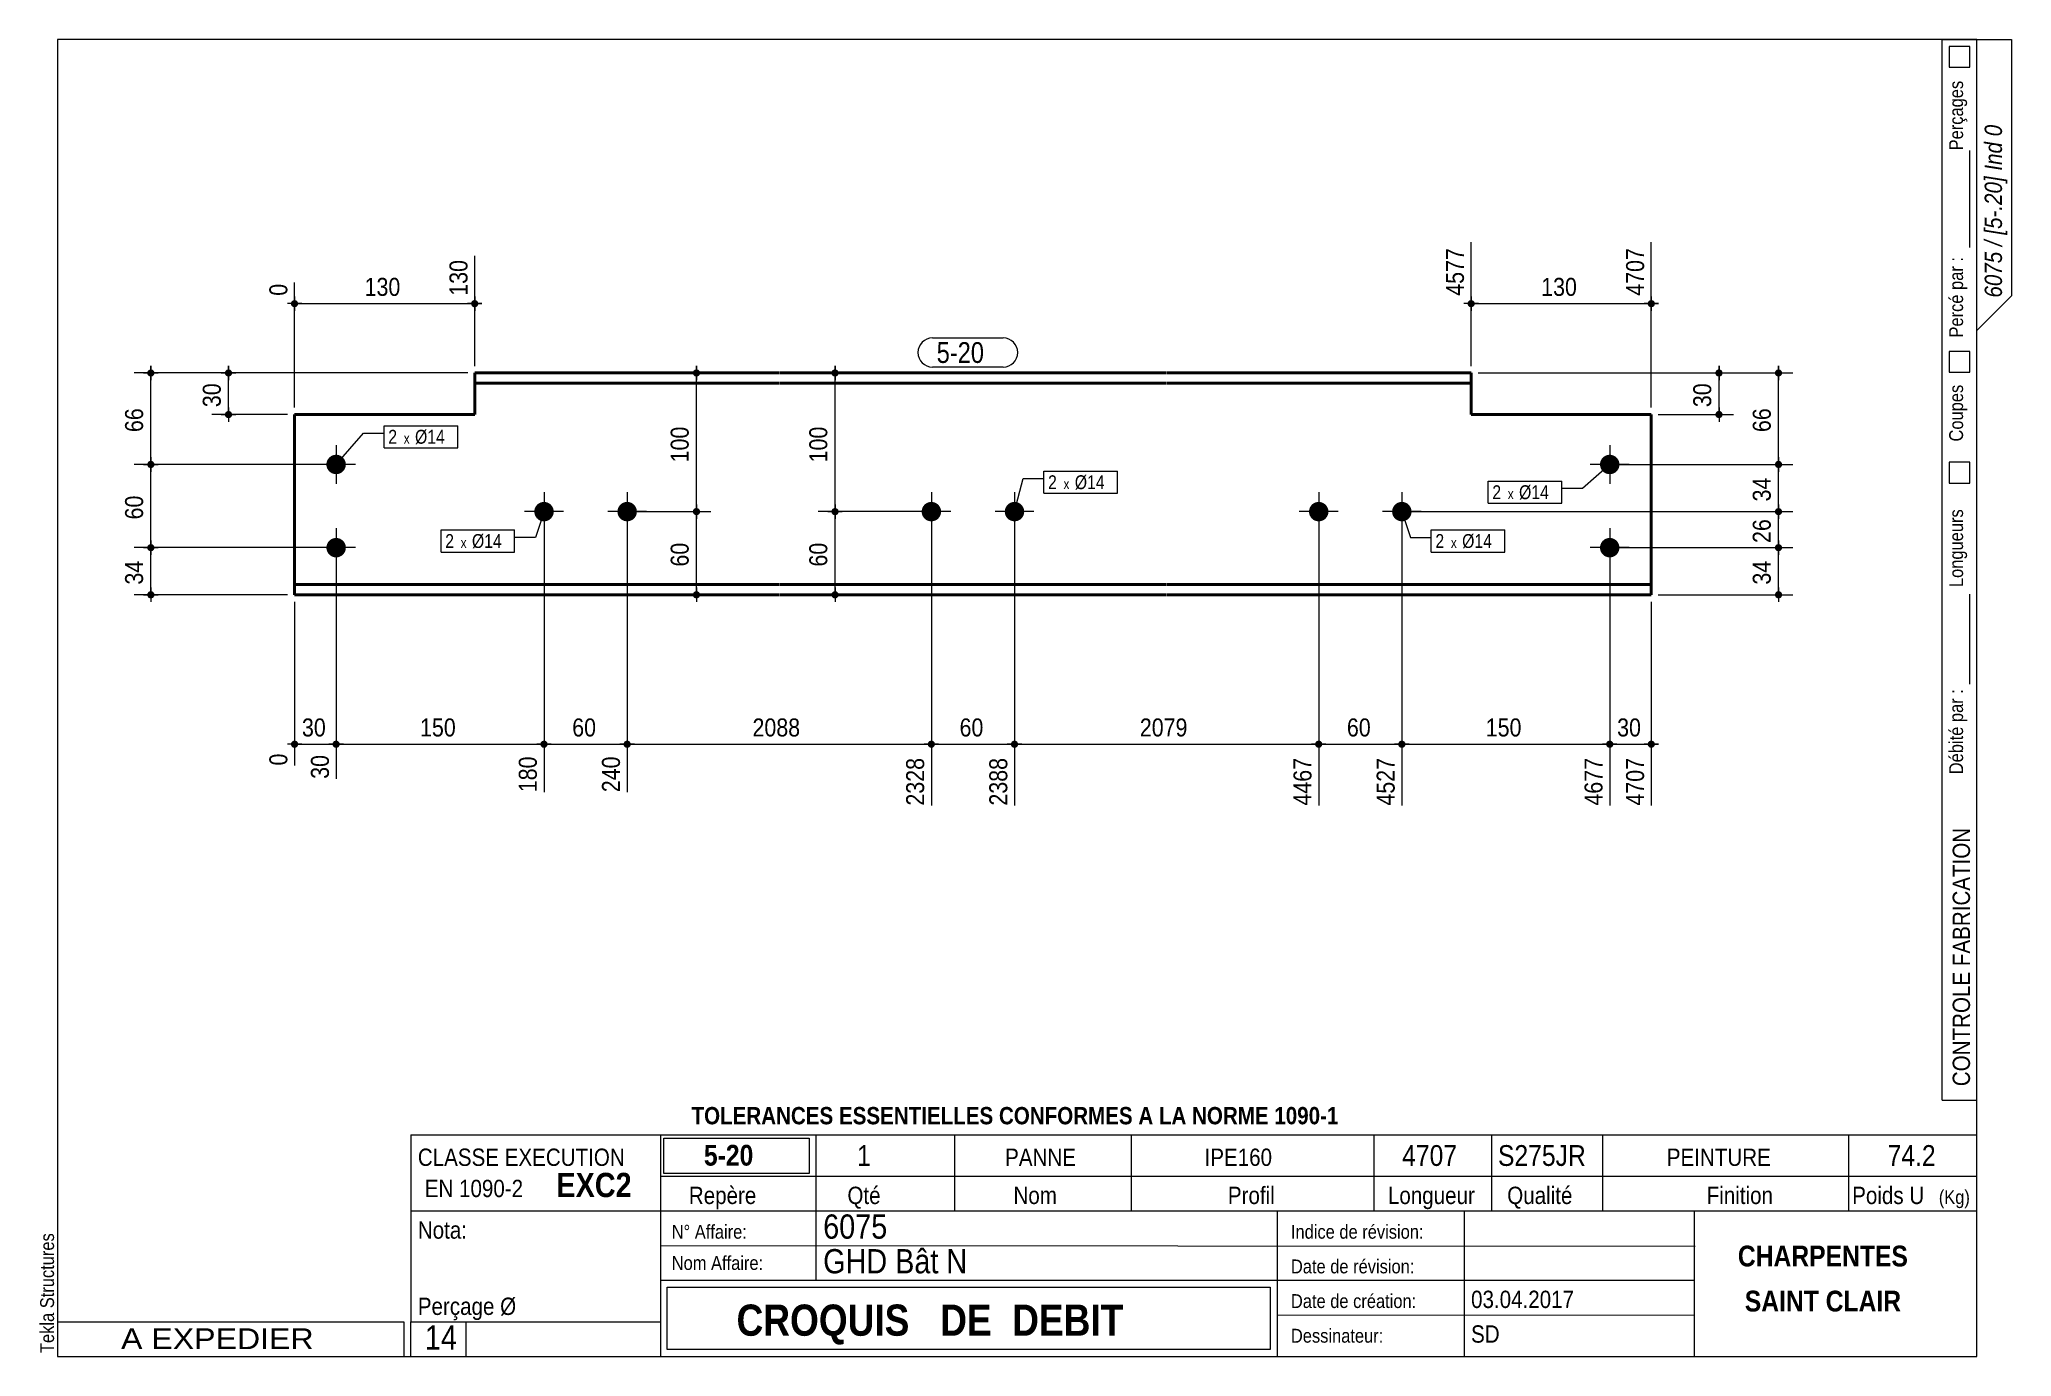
# Model space of a CAD drawing. Header units: millimetres. Extents: x 2 to 287, y 5 to 195.
import ezdxf

# ---------------------------------------------------------------- set-up
doc = ezdxf.new("R2010")
doc.units = ezdxf.units.MM
doc.linetypes.add('CACHE2', pattern=[1.190625, 0.79375, -0.396875])
for name, color, linetype, lineweight in [('Autre type objet', 1, 'Continuous', 0), ('Boulon', 7, 'Continuous', 0), ('Cache', 7, 'Continuous', 0), ('Cotation', 7, 'Continuous', 0), ('Désignation boulon', 3, 'Continuous', 0), ('Feuille dessin', 5, 'Continuous', 0), ('Piece', 2, 'Continuous', 0), ('Repère pièce', 3, 'Continuous', 0)]:
    doc.layers.add(name, color=color, linetype=linetype, lineweight=lineweight)
doc.styles.add('ARIAL', font='ARIAL.TTF')
doc.styles.add('ARIAL_BOLD', font='ARIALBD.TTF')
doc.styles.add('ARIAL_ITALIC', font='ARIALI.TTF')
doc.styles.add('ARIAL_NARROW', font='ARIAL.TTF')
doc.styles.add('COMIC_SANS_MS', font='COMIC.TTF')

# ---------------------------------------------------------------- blocks, each defined once
blk = doc.blocks.new('*A1')
at = {"layer": 'Boulon'}
for points in [[(131.14, 128.28), (131.18, 128.28), (131.21, 128.28), (131.25, 128.28), (131.28, 128.27), (131.32, 128.27), (131.35, 128.26), (131.38, 128.26), (131.42, 128.25), (131.45, 128.24), (131.48, 128.23), (131.52, 128.22), (131.55, 128.21), (131.58, 128.2), (131.61, 128.19), (131.65, 128.18), (131.68, 128.16), (131.71, 128.15), (131.74, 128.14), (131.77, 128.12), (131.8, 128.1), (131.83, 128.09), (131.86, 128.07), (131.89, 128.05), (131.92, 128.03), (131.94, 128.01), (131.97, 127.99), (132, 127.97), (132.02, 127.95), (132.05, 127.92), (132.08, 127.9), (132.1, 127.87), (132.12, 127.85), (132.15, 127.83), (132.17, 127.8), (132.19, 127.77), (132.21, 127.75), (132.23, 127.72), (132.25, 127.69), (132.27, 127.66), (132.29, 127.63), (132.31, 127.6), (132.33, 127.58), (132.34, 127.54), (132.36, 127.51), (132.38, 127.48), (132.39, 127.45), (132.4, 127.42), (132.42, 127.39), (132.43, 127.36), (132.44, 127.32), (132.45, 127.29), (132.46, 127.26), (132.47, 127.23), (132.48, 127.19), (132.48, 127.16), (132.49, 127.12), (132.5, 127.09), (132.5, 127.06), (132.5, 127.02), (132.51, 126.99), (132.51, 126.95), (132.51, 126.92), (132.51, 126.89), (132.51, 126.85), (132.51, 126.82), (132.51, 126.78), (132.5, 126.75), (132.5, 126.71), (132.5, 126.68), (132.49, 126.65), (132.48, 126.61), (132.48, 126.58), (132.47, 126.54), (132.46, 126.51), (132.45, 126.48), (132.44, 126.45), (132.43, 126.41), (132.42, 126.38), (132.4, 126.35), (132.39, 126.32), (132.38, 126.29), (132.36, 126.26), (132.34, 126.23), (132.33, 126.19), (132.31, 126.17), (132.29, 126.14), (132.27, 126.11), (132.25, 126.08), (132.23, 126.05), (132.21, 126.02), (132.19, 126), (132.17, 125.97), (132.15, 125.94), (132.12, 125.92), (132.1, 125.9), (132.08, 125.87), (132.05, 125.85), (132.02, 125.82), (132, 125.8), (131.97, 125.78), (131.94, 125.76), (131.92, 125.74), (131.89, 125.72), (131.86, 125.7), (131.83, 125.68), (131.8, 125.67), (131.77, 125.65), (131.74, 125.63), (131.71, 125.62), (131.68, 125.61), (131.65, 125.59), (131.61, 125.58), (131.58, 125.57), (131.55, 125.56), (131.52, 125.55), (131.48, 125.54), (131.45, 125.53), (131.42, 125.52), (131.38, 125.51), (131.35, 125.51), (131.32, 125.5), (131.28, 125.5), (131.25, 125.49), (131.21, 125.49), (131.18, 125.49), (131.14, 125.49), (131.11, 125.49), (131.08, 125.49), (131.04, 125.49), (131.01, 125.49), (130.97, 125.49), (130.94, 125.5), (130.9, 125.5), (130.87, 125.51), (130.84, 125.51), (130.8, 125.52), (130.77, 125.53), (130.74, 125.54), (130.7, 125.55), (130.67, 125.56), (130.64, 125.57), (130.61, 125.58), (130.57, 125.59), (130.54, 125.61), (130.51, 125.62), (130.48, 125.63), (130.45, 125.65), (130.42, 125.67), (130.39, 125.68), (130.36, 125.7), (130.33, 125.72), (130.3, 125.74), (130.28, 125.76), (130.25, 125.78), (130.22, 125.8), (130.2, 125.82), (130.17, 125.85), (130.14, 125.87), (130.12, 125.9), (130.1, 125.92), (130.07, 125.94), (130.05, 125.97), (130.03, 126), (130.01, 126.02), (129.99, 126.05), (129.97, 126.08), (129.95, 126.11), (129.93, 126.14), (129.91, 126.17), (129.89, 126.19), (129.88, 126.23), (129.86, 126.26), (129.84, 126.29), (129.83, 126.32), (129.82, 126.35), (129.8, 126.38), (129.79, 126.41), (129.78, 126.45), (129.77, 126.48), (129.76, 126.51), (129.75, 126.54), (129.74, 126.58), (129.74, 126.61), (129.73, 126.65), (129.73, 126.68), (129.72, 126.71), (129.72, 126.75), (129.71, 126.78), (129.71, 126.82), (129.71, 126.85), (129.71, 126.89), (129.71, 126.92), (129.71, 126.95), (129.71, 126.99), (129.72, 127.02), (129.72, 127.06), (129.73, 127.09), (129.73, 127.12), (129.74, 127.16), (129.74, 127.19), (129.75, 127.23), (129.76, 127.26), (129.77, 127.29), (129.78, 127.32), (129.79, 127.36), (129.8, 127.39), (129.82, 127.42), (129.83, 127.45), (129.84, 127.48), (129.86, 127.51), (129.88, 127.54), (129.89, 127.58), (129.91, 127.6), (129.93, 127.63), (129.95, 127.66), (129.97, 127.69), (129.99, 127.72), (130.01, 127.75), (130.03, 127.77), (130.05, 127.8), (130.07, 127.83), (130.1, 127.85), (130.12, 127.87), (130.14, 127.9), (130.17, 127.92), (130.2, 127.95), (130.22, 127.97), (130.25, 127.99), (130.28, 128.01), (130.3, 128.03), (130.33, 128.05), (130.36, 128.07), (130.39, 128.09), (130.42, 128.1), (130.45, 128.12), (130.48, 128.14), (130.51, 128.15), (130.54, 128.16), (130.57, 128.18), (130.61, 128.19), (130.64, 128.2), (130.67, 128.21), (130.7, 128.22), (130.74, 128.23), (130.77, 128.24), (130.8, 128.25), (130.84, 128.26), (130.87, 128.26), (130.9, 128.27), (130.94, 128.27), (130.97, 128.28), (131.01, 128.28), (131.04, 128.28), (131.08, 128.28), (131.11, 128.29)], [(143.14, 128.28), (143.18, 128.28), (143.21, 128.28), (143.25, 128.28), (143.28, 128.27), (143.32, 128.27), (143.35, 128.26), (143.38, 128.26), (143.42, 128.25), (143.45, 128.24), (143.48, 128.23), (143.52, 128.22), (143.55, 128.21), (143.58, 128.2), (143.61, 128.19), (143.65, 128.18), (143.68, 128.16), (143.71, 128.15), (143.74, 128.14), (143.77, 128.12), (143.8, 128.1), (143.83, 128.09), (143.86, 128.07), (143.89, 128.05), (143.92, 128.03), (143.94, 128.01), (143.97, 127.99), (144, 127.97), (144.02, 127.95), (144.05, 127.92), (144.08, 127.9), (144.1, 127.87), (144.12, 127.85), (144.15, 127.83), (144.17, 127.8), (144.19, 127.77), (144.21, 127.75), (144.23, 127.72), (144.25, 127.69), (144.27, 127.66), (144.29, 127.63), (144.31, 127.6), (144.33, 127.58), (144.34, 127.54), (144.36, 127.51), (144.38, 127.48), (144.39, 127.45), (144.4, 127.42), (144.42, 127.39), (144.43, 127.36), (144.44, 127.32), (144.45, 127.29), (144.46, 127.26), (144.47, 127.23), (144.48, 127.19), (144.48, 127.16), (144.49, 127.12), (144.5, 127.09), (144.5, 127.06), (144.5, 127.02), (144.51, 126.99), (144.51, 126.95), (144.51, 126.92), (144.51, 126.89), (144.51, 126.85), (144.51, 126.82), (144.51, 126.78), (144.5, 126.75), (144.5, 126.71), (144.5, 126.68), (144.49, 126.65), (144.48, 126.61), (144.48, 126.58), (144.47, 126.54), (144.46, 126.51), (144.45, 126.48), (144.44, 126.45), (144.43, 126.41), (144.42, 126.38), (144.4, 126.35), (144.39, 126.32), (144.38, 126.29), (144.36, 126.26), (144.34, 126.23), (144.33, 126.19), (144.31, 126.17), (144.29, 126.14), (144.27, 126.11), (144.25, 126.08), (144.23, 126.05), (144.21, 126.02), (144.19, 126), (144.17, 125.97), (144.15, 125.94), (144.12, 125.92), (144.1, 125.9), (144.08, 125.87), (144.05, 125.85), (144.02, 125.82), (144, 125.8), (143.97, 125.78), (143.94, 125.76), (143.92, 125.74), (143.89, 125.72), (143.86, 125.7), (143.83, 125.68), (143.8, 125.67), (143.77, 125.65), (143.74, 125.63), (143.71, 125.62), (143.68, 125.61), (143.65, 125.59), (143.61, 125.58), (143.58, 125.57), (143.55, 125.56), (143.52, 125.55), (143.48, 125.54), (143.45, 125.53), (143.42, 125.52), (143.38, 125.51), (143.35, 125.51), (143.32, 125.5), (143.28, 125.5), (143.25, 125.49), (143.21, 125.49), (143.18, 125.49), (143.14, 125.49), (143.11, 125.49), (143.08, 125.49), (143.04, 125.49), (143.01, 125.49), (142.97, 125.49), (142.94, 125.5), (142.9, 125.5), (142.87, 125.51), (142.84, 125.51), (142.8, 125.52), (142.77, 125.53), (142.74, 125.54), (142.7, 125.55), (142.67, 125.56), (142.64, 125.57), (142.61, 125.58), (142.57, 125.59), (142.54, 125.61), (142.51, 125.62), (142.48, 125.63), (142.45, 125.65), (142.42, 125.67), (142.39, 125.68), (142.36, 125.7), (142.33, 125.72), (142.3, 125.74), (142.28, 125.76), (142.25, 125.78), (142.22, 125.8), (142.2, 125.82), (142.17, 125.85), (142.14, 125.87), (142.12, 125.9), (142.1, 125.92), (142.07, 125.94), (142.05, 125.97), (142.03, 126), (142.01, 126.02), (141.99, 126.05), (141.97, 126.08), (141.95, 126.11), (141.93, 126.14), (141.91, 126.17), (141.89, 126.19), (141.88, 126.23), (141.86, 126.26), (141.84, 126.29), (141.83, 126.32), (141.82, 126.35), (141.8, 126.38), (141.79, 126.41), (141.78, 126.45), (141.77, 126.48), (141.76, 126.51), (141.75, 126.54), (141.74, 126.58), (141.74, 126.61), (141.73, 126.65), (141.73, 126.68), (141.72, 126.71), (141.72, 126.75), (141.71, 126.78), (141.71, 126.82), (141.71, 126.85), (141.71, 126.89), (141.71, 126.92), (141.71, 126.95), (141.71, 126.99), (141.72, 127.02), (141.72, 127.06), (141.73, 127.09), (141.73, 127.12), (141.74, 127.16), (141.74, 127.19), (141.75, 127.23), (141.76, 127.26), (141.77, 127.29), (141.78, 127.32), (141.79, 127.36), (141.8, 127.39), (141.82, 127.42), (141.83, 127.45), (141.84, 127.48), (141.86, 127.51), (141.88, 127.54), (141.89, 127.58), (141.91, 127.6), (141.93, 127.63), (141.95, 127.66), (141.97, 127.69), (141.99, 127.72), (142.01, 127.75), (142.03, 127.77), (142.05, 127.8), (142.07, 127.83), (142.1, 127.85), (142.12, 127.87), (142.14, 127.9), (142.17, 127.92), (142.2, 127.95), (142.22, 127.97), (142.25, 127.99), (142.28, 128.01), (142.3, 128.03), (142.33, 128.05), (142.36, 128.07), (142.39, 128.09), (142.42, 128.1), (142.45, 128.12), (142.48, 128.14), (142.51, 128.15), (142.54, 128.16), (142.57, 128.18), (142.61, 128.19), (142.64, 128.2), (142.67, 128.21), (142.7, 128.22), (142.74, 128.23), (142.77, 128.24), (142.8, 128.25), (142.84, 128.26), (142.87, 128.26), (142.9, 128.27), (142.94, 128.27), (142.97, 128.28), (143.01, 128.28), (143.04, 128.28), (143.08, 128.28), (143.11, 128.29)]]:
    blk.add_hatch(color=256, dxfattribs=at).paths.add_polyline_path(points, flags=17)
at = {"layer": 'Boulon', "linetype": 'Continuous', "lineweight": 0}
for p, q in [((131.11, 129.69), (131.11, 124.08)), ((143.11, 129.69), (143.11, 124.08)), ((133.91, 126.89), (128.31, 126.89)), ((145.91, 126.89), (140.31, 126.89))]:
    blk.add_line(p, q, dxfattribs=at)
blk = doc.blocks.new('*A2')
at = {"layer": 'Boulon'}
for points in [[(187.04, 128.28), (187.08, 128.28), (187.11, 128.28), (187.15, 128.28), (187.18, 128.27), (187.22, 128.27), (187.25, 128.26), (187.28, 128.26), (187.32, 128.25), (187.35, 128.24), (187.38, 128.23), (187.42, 128.22), (187.45, 128.21), (187.48, 128.2), (187.51, 128.19), (187.55, 128.18), (187.58, 128.16), (187.61, 128.15), (187.64, 128.14), (187.67, 128.12), (187.7, 128.1), (187.73, 128.09), (187.76, 128.07), (187.79, 128.05), (187.82, 128.03), (187.84, 128.01), (187.87, 127.99), (187.9, 127.97), (187.92, 127.95), (187.95, 127.92), (187.98, 127.9), (188, 127.87), (188.02, 127.85), (188.05, 127.83), (188.07, 127.8), (188.09, 127.77), (188.11, 127.75), (188.13, 127.72), (188.15, 127.69), (188.17, 127.66), (188.19, 127.63), (188.21, 127.6), (188.23, 127.58), (188.24, 127.54), (188.26, 127.51), (188.28, 127.48), (188.29, 127.45), (188.3, 127.42), (188.32, 127.39), (188.33, 127.36), (188.34, 127.32), (188.35, 127.29), (188.36, 127.26), (188.37, 127.23), (188.38, 127.19), (188.38, 127.16), (188.39, 127.12), (188.4, 127.09), (188.4, 127.06), (188.4, 127.02), (188.41, 126.99), (188.41, 126.95), (188.41, 126.92), (188.41, 126.89), (188.41, 126.85), (188.41, 126.82), (188.41, 126.78), (188.4, 126.75), (188.4, 126.71), (188.4, 126.68), (188.39, 126.65), (188.38, 126.61), (188.38, 126.58), (188.37, 126.54), (188.36, 126.51), (188.35, 126.48), (188.34, 126.45), (188.33, 126.41), (188.32, 126.38), (188.3, 126.35), (188.29, 126.32), (188.28, 126.29), (188.26, 126.26), (188.24, 126.23), (188.23, 126.19), (188.21, 126.17), (188.19, 126.14), (188.17, 126.11), (188.15, 126.08), (188.13, 126.05), (188.11, 126.02), (188.09, 126), (188.07, 125.97), (188.05, 125.94), (188.02, 125.92), (188, 125.9), (187.98, 125.87), (187.95, 125.85), (187.92, 125.82), (187.9, 125.8), (187.87, 125.78), (187.84, 125.76), (187.82, 125.74), (187.79, 125.72), (187.76, 125.7), (187.73, 125.68), (187.7, 125.67), (187.67, 125.65), (187.64, 125.63), (187.61, 125.62), (187.58, 125.61), (187.55, 125.59), (187.51, 125.58), (187.48, 125.57), (187.45, 125.56), (187.42, 125.55), (187.38, 125.54), (187.35, 125.53), (187.32, 125.52), (187.28, 125.51), (187.25, 125.51), (187.22, 125.5), (187.18, 125.5), (187.15, 125.49), (187.11, 125.49), (187.08, 125.49), (187.04, 125.49), (187.01, 125.49), (186.98, 125.49), (186.94, 125.49), (186.91, 125.49), (186.87, 125.49), (186.84, 125.5), (186.8, 125.5), (186.77, 125.51), (186.74, 125.51), (186.7, 125.52), (186.67, 125.53), (186.64, 125.54), (186.6, 125.55), (186.57, 125.56), (186.54, 125.57), (186.51, 125.58), (186.47, 125.59), (186.44, 125.61), (186.41, 125.62), (186.38, 125.63), (186.35, 125.65), (186.32, 125.67), (186.29, 125.68), (186.26, 125.7), (186.23, 125.72), (186.2, 125.74), (186.18, 125.76), (186.15, 125.78), (186.12, 125.8), (186.1, 125.82), (186.07, 125.85), (186.04, 125.87), (186.02, 125.9), (186, 125.92), (185.97, 125.94), (185.95, 125.97), (185.93, 126), (185.91, 126.02), (185.89, 126.05), (185.87, 126.08), (185.85, 126.11), (185.83, 126.14), (185.81, 126.17), (185.79, 126.19), (185.78, 126.23), (185.76, 126.26), (185.74, 126.29), (185.73, 126.32), (185.72, 126.35), (185.7, 126.38), (185.69, 126.41), (185.68, 126.45), (185.67, 126.48), (185.66, 126.51), (185.65, 126.54), (185.64, 126.58), (185.64, 126.61), (185.63, 126.65), (185.63, 126.68), (185.62, 126.71), (185.62, 126.75), (185.61, 126.78), (185.61, 126.82), (185.61, 126.85), (185.61, 126.89), (185.61, 126.92), (185.61, 126.95), (185.61, 126.99), (185.62, 127.02), (185.62, 127.06), (185.63, 127.09), (185.63, 127.12), (185.64, 127.16), (185.64, 127.19), (185.65, 127.23), (185.66, 127.26), (185.67, 127.29), (185.68, 127.32), (185.69, 127.36), (185.7, 127.39), (185.72, 127.42), (185.73, 127.45), (185.74, 127.48), (185.76, 127.51), (185.78, 127.54), (185.79, 127.58), (185.81, 127.6), (185.83, 127.63), (185.85, 127.66), (185.87, 127.69), (185.89, 127.72), (185.91, 127.75), (185.93, 127.77), (185.95, 127.8), (185.97, 127.83), (186, 127.85), (186.02, 127.87), (186.04, 127.9), (186.07, 127.92), (186.1, 127.95), (186.12, 127.97), (186.15, 127.99), (186.18, 128.01), (186.2, 128.03), (186.23, 128.05), (186.26, 128.07), (186.29, 128.09), (186.32, 128.1), (186.35, 128.12), (186.38, 128.14), (186.41, 128.15), (186.44, 128.16), (186.47, 128.18), (186.51, 128.19), (186.54, 128.2), (186.57, 128.21), (186.6, 128.22), (186.64, 128.23), (186.67, 128.24), (186.7, 128.25), (186.74, 128.26), (186.77, 128.26), (186.8, 128.27), (186.84, 128.27), (186.87, 128.28), (186.91, 128.28), (186.94, 128.28), (186.98, 128.28), (187.01, 128.29)], [(199.04, 128.28), (199.08, 128.28), (199.11, 128.28), (199.15, 128.28), (199.18, 128.27), (199.22, 128.27), (199.25, 128.26), (199.28, 128.26), (199.32, 128.25), (199.35, 128.24), (199.38, 128.23), (199.42, 128.22), (199.45, 128.21), (199.48, 128.2), (199.51, 128.19), (199.55, 128.18), (199.58, 128.16), (199.61, 128.15), (199.64, 128.14), (199.67, 128.12), (199.7, 128.1), (199.73, 128.09), (199.76, 128.07), (199.79, 128.05), (199.82, 128.03), (199.84, 128.01), (199.87, 127.99), (199.9, 127.97), (199.92, 127.95), (199.95, 127.92), (199.98, 127.9), (200, 127.87), (200.02, 127.85), (200.05, 127.83), (200.07, 127.8), (200.09, 127.77), (200.11, 127.75), (200.13, 127.72), (200.15, 127.69), (200.17, 127.66), (200.19, 127.63), (200.21, 127.6), (200.23, 127.58), (200.24, 127.54), (200.26, 127.51), (200.28, 127.48), (200.29, 127.45), (200.3, 127.42), (200.32, 127.39), (200.33, 127.36), (200.34, 127.32), (200.35, 127.29), (200.36, 127.26), (200.37, 127.23), (200.38, 127.19), (200.38, 127.16), (200.39, 127.12), (200.4, 127.09), (200.4, 127.06), (200.4, 127.02), (200.41, 126.99), (200.41, 126.95), (200.41, 126.92), (200.41, 126.89), (200.41, 126.85), (200.41, 126.82), (200.41, 126.78), (200.4, 126.75), (200.4, 126.71), (200.4, 126.68), (200.39, 126.65), (200.38, 126.61), (200.38, 126.58), (200.37, 126.54), (200.36, 126.51), (200.35, 126.48), (200.34, 126.45), (200.33, 126.41), (200.32, 126.38), (200.3, 126.35), (200.29, 126.32), (200.28, 126.29), (200.26, 126.26), (200.24, 126.23), (200.23, 126.19), (200.21, 126.17), (200.19, 126.14), (200.17, 126.11), (200.15, 126.08), (200.13, 126.05), (200.11, 126.02), (200.09, 126), (200.07, 125.97), (200.05, 125.94), (200.02, 125.92), (200, 125.9), (199.98, 125.87), (199.95, 125.85), (199.92, 125.82), (199.9, 125.8), (199.87, 125.78), (199.84, 125.76), (199.82, 125.74), (199.79, 125.72), (199.76, 125.7), (199.73, 125.68), (199.7, 125.67), (199.67, 125.65), (199.64, 125.63), (199.61, 125.62), (199.58, 125.61), (199.55, 125.59), (199.51, 125.58), (199.48, 125.57), (199.45, 125.56), (199.42, 125.55), (199.38, 125.54), (199.35, 125.53), (199.32, 125.52), (199.28, 125.51), (199.25, 125.51), (199.22, 125.5), (199.18, 125.5), (199.15, 125.49), (199.11, 125.49), (199.08, 125.49), (199.04, 125.49), (199.01, 125.49), (198.98, 125.49), (198.94, 125.49), (198.91, 125.49), (198.87, 125.49), (198.84, 125.5), (198.8, 125.5), (198.77, 125.51), (198.74, 125.51), (198.7, 125.52), (198.67, 125.53), (198.64, 125.54), (198.6, 125.55), (198.57, 125.56), (198.54, 125.57), (198.51, 125.58), (198.47, 125.59), (198.44, 125.61), (198.41, 125.62), (198.38, 125.63), (198.35, 125.65), (198.32, 125.67), (198.29, 125.68), (198.26, 125.7), (198.23, 125.72), (198.2, 125.74), (198.18, 125.76), (198.15, 125.78), (198.12, 125.8), (198.1, 125.82), (198.07, 125.85), (198.04, 125.87), (198.02, 125.9), (198, 125.92), (197.97, 125.94), (197.95, 125.97), (197.93, 126), (197.91, 126.02), (197.89, 126.05), (197.87, 126.08), (197.85, 126.11), (197.83, 126.14), (197.81, 126.17), (197.79, 126.19), (197.78, 126.23), (197.76, 126.26), (197.74, 126.29), (197.73, 126.32), (197.72, 126.35), (197.7, 126.38), (197.69, 126.41), (197.68, 126.45), (197.67, 126.48), (197.66, 126.51), (197.65, 126.54), (197.64, 126.58), (197.64, 126.61), (197.63, 126.65), (197.63, 126.68), (197.62, 126.71), (197.62, 126.75), (197.61, 126.78), (197.61, 126.82), (197.61, 126.85), (197.61, 126.89), (197.61, 126.92), (197.61, 126.95), (197.61, 126.99), (197.62, 127.02), (197.62, 127.06), (197.63, 127.09), (197.63, 127.12), (197.64, 127.16), (197.64, 127.19), (197.65, 127.23), (197.66, 127.26), (197.67, 127.29), (197.68, 127.32), (197.69, 127.36), (197.7, 127.39), (197.72, 127.42), (197.73, 127.45), (197.74, 127.48), (197.76, 127.51), (197.78, 127.54), (197.79, 127.58), (197.81, 127.6), (197.83, 127.63), (197.85, 127.66), (197.87, 127.69), (197.89, 127.72), (197.91, 127.75), (197.93, 127.77), (197.95, 127.8), (197.97, 127.83), (198, 127.85), (198.02, 127.87), (198.04, 127.9), (198.07, 127.92), (198.1, 127.95), (198.12, 127.97), (198.15, 127.99), (198.18, 128.01), (198.2, 128.03), (198.23, 128.05), (198.26, 128.07), (198.29, 128.09), (198.32, 128.1), (198.35, 128.12), (198.38, 128.14), (198.41, 128.15), (198.44, 128.16), (198.47, 128.18), (198.51, 128.19), (198.54, 128.2), (198.57, 128.21), (198.6, 128.22), (198.64, 128.23), (198.67, 128.24), (198.7, 128.25), (198.74, 128.26), (198.77, 128.26), (198.8, 128.27), (198.84, 128.27), (198.87, 128.28), (198.91, 128.28), (198.94, 128.28), (198.98, 128.28), (199.01, 128.29)]]:
    blk.add_hatch(color=256, dxfattribs=at).paths.add_polyline_path(points, flags=17)
at = {"layer": 'Boulon', "linetype": 'Continuous', "lineweight": 0}
for p, q in [((187.01, 129.69), (187.01, 124.08)), ((199.01, 129.69), (199.01, 124.08)), ((189.81, 126.89), (184.21, 126.89)), ((201.81, 126.89), (196.21, 126.89))]:
    blk.add_line(p, q, dxfattribs=at)
blk = doc.blocks.new('*A3')
at = {"layer": 'Boulon'}
for points in [[(75.24, 128.28), (75.28, 128.28), (75.31, 128.28), (75.35, 128.28), (75.38, 128.27), (75.42, 128.27), (75.45, 128.26), (75.48, 128.26), (75.52, 128.25), (75.55, 128.24), (75.58, 128.23), (75.62, 128.22), (75.65, 128.21), (75.68, 128.2), (75.71, 128.19), (75.75, 128.18), (75.78, 128.16), (75.81, 128.15), (75.84, 128.14), (75.87, 128.12), (75.9, 128.1), (75.93, 128.09), (75.96, 128.07), (75.99, 128.05), (76.02, 128.03), (76.04, 128.01), (76.07, 127.99), (76.1, 127.97), (76.12, 127.95), (76.15, 127.92), (76.18, 127.9), (76.2, 127.87), (76.22, 127.85), (76.25, 127.83), (76.27, 127.8), (76.29, 127.77), (76.31, 127.75), (76.33, 127.72), (76.35, 127.69), (76.37, 127.66), (76.39, 127.63), (76.41, 127.6), (76.43, 127.58), (76.44, 127.54), (76.46, 127.51), (76.48, 127.48), (76.49, 127.45), (76.5, 127.42), (76.52, 127.39), (76.53, 127.36), (76.54, 127.32), (76.55, 127.29), (76.56, 127.26), (76.57, 127.23), (76.58, 127.19), (76.58, 127.16), (76.59, 127.12), (76.6, 127.09), (76.6, 127.06), (76.6, 127.02), (76.61, 126.99), (76.61, 126.95), (76.61, 126.92), (76.61, 126.89), (76.61, 126.85), (76.61, 126.82), (76.61, 126.78), (76.6, 126.75), (76.6, 126.71), (76.6, 126.68), (76.59, 126.65), (76.58, 126.61), (76.58, 126.58), (76.57, 126.54), (76.56, 126.51), (76.55, 126.48), (76.54, 126.45), (76.53, 126.41), (76.52, 126.38), (76.5, 126.35), (76.49, 126.32), (76.48, 126.29), (76.46, 126.26), (76.44, 126.23), (76.43, 126.19), (76.41, 126.17), (76.39, 126.14), (76.37, 126.11), (76.35, 126.08), (76.33, 126.05), (76.31, 126.02), (76.29, 126), (76.27, 125.97), (76.25, 125.94), (76.22, 125.92), (76.2, 125.9), (76.18, 125.87), (76.15, 125.85), (76.12, 125.82), (76.1, 125.8), (76.07, 125.78), (76.04, 125.76), (76.02, 125.74), (75.99, 125.72), (75.96, 125.7), (75.93, 125.68), (75.9, 125.67), (75.87, 125.65), (75.84, 125.63), (75.81, 125.62), (75.78, 125.61), (75.75, 125.59), (75.71, 125.58), (75.68, 125.57), (75.65, 125.56), (75.62, 125.55), (75.58, 125.54), (75.55, 125.53), (75.52, 125.52), (75.48, 125.51), (75.45, 125.51), (75.42, 125.5), (75.38, 125.5), (75.35, 125.49), (75.31, 125.49), (75.28, 125.49), (75.24, 125.49), (75.21, 125.49), (75.18, 125.49), (75.14, 125.49), (75.11, 125.49), (75.07, 125.49), (75.04, 125.5), (75, 125.5), (74.97, 125.51), (74.94, 125.51), (74.9, 125.52), (74.87, 125.53), (74.84, 125.54), (74.8, 125.55), (74.77, 125.56), (74.74, 125.57), (74.71, 125.58), (74.67, 125.59), (74.64, 125.61), (74.61, 125.62), (74.58, 125.63), (74.55, 125.65), (74.52, 125.67), (74.49, 125.68), (74.46, 125.7), (74.43, 125.72), (74.4, 125.74), (74.38, 125.76), (74.35, 125.78), (74.32, 125.8), (74.3, 125.82), (74.27, 125.85), (74.24, 125.87), (74.22, 125.9), (74.2, 125.92), (74.17, 125.94), (74.15, 125.97), (74.13, 126), (74.11, 126.02), (74.09, 126.05), (74.07, 126.08), (74.05, 126.11), (74.03, 126.14), (74.01, 126.17), (73.99, 126.19), (73.98, 126.23), (73.96, 126.26), (73.94, 126.29), (73.93, 126.32), (73.92, 126.35), (73.9, 126.38), (73.89, 126.41), (73.88, 126.45), (73.87, 126.48), (73.86, 126.51), (73.85, 126.54), (73.84, 126.58), (73.84, 126.61), (73.83, 126.65), (73.83, 126.68), (73.82, 126.71), (73.82, 126.75), (73.81, 126.78), (73.81, 126.82), (73.81, 126.85), (73.81, 126.89), (73.81, 126.92), (73.81, 126.95), (73.81, 126.99), (73.82, 127.02), (73.82, 127.06), (73.83, 127.09), (73.83, 127.12), (73.84, 127.16), (73.84, 127.19), (73.85, 127.23), (73.86, 127.26), (73.87, 127.29), (73.88, 127.32), (73.89, 127.36), (73.9, 127.39), (73.92, 127.42), (73.93, 127.45), (73.94, 127.48), (73.96, 127.51), (73.98, 127.54), (73.99, 127.58), (74.01, 127.6), (74.03, 127.63), (74.05, 127.66), (74.07, 127.69), (74.09, 127.72), (74.11, 127.75), (74.13, 127.77), (74.15, 127.8), (74.17, 127.83), (74.2, 127.85), (74.22, 127.87), (74.24, 127.9), (74.27, 127.92), (74.3, 127.95), (74.32, 127.97), (74.35, 127.99), (74.38, 128.01), (74.4, 128.03), (74.43, 128.05), (74.46, 128.07), (74.49, 128.09), (74.52, 128.1), (74.55, 128.12), (74.58, 128.14), (74.61, 128.15), (74.64, 128.16), (74.67, 128.18), (74.71, 128.19), (74.74, 128.2), (74.77, 128.21), (74.8, 128.22), (74.84, 128.23), (74.87, 128.24), (74.9, 128.25), (74.94, 128.26), (74.97, 128.26), (75, 128.27), (75.04, 128.27), (75.07, 128.28), (75.11, 128.28), (75.14, 128.28), (75.18, 128.28), (75.21, 128.29)], [(87.24, 128.28), (87.28, 128.28), (87.31, 128.28), (87.35, 128.28), (87.38, 128.27), (87.42, 128.27), (87.45, 128.26), (87.48, 128.26), (87.52, 128.25), (87.55, 128.24), (87.58, 128.23), (87.62, 128.22), (87.65, 128.21), (87.68, 128.2), (87.71, 128.19), (87.75, 128.18), (87.78, 128.16), (87.81, 128.15), (87.84, 128.14), (87.87, 128.12), (87.9, 128.1), (87.93, 128.09), (87.96, 128.07), (87.99, 128.05), (88.02, 128.03), (88.04, 128.01), (88.07, 127.99), (88.1, 127.97), (88.12, 127.95), (88.15, 127.92), (88.18, 127.9), (88.2, 127.87), (88.22, 127.85), (88.25, 127.83), (88.27, 127.8), (88.29, 127.77), (88.31, 127.75), (88.33, 127.72), (88.35, 127.69), (88.37, 127.66), (88.39, 127.63), (88.41, 127.6), (88.43, 127.58), (88.44, 127.54), (88.46, 127.51), (88.48, 127.48), (88.49, 127.45), (88.5, 127.42), (88.52, 127.39), (88.53, 127.36), (88.54, 127.32), (88.55, 127.29), (88.56, 127.26), (88.57, 127.23), (88.58, 127.19), (88.58, 127.16), (88.59, 127.12), (88.6, 127.09), (88.6, 127.06), (88.6, 127.02), (88.61, 126.99), (88.61, 126.95), (88.61, 126.92), (88.61, 126.89), (88.61, 126.85), (88.61, 126.82), (88.61, 126.78), (88.6, 126.75), (88.6, 126.71), (88.6, 126.68), (88.59, 126.65), (88.58, 126.61), (88.58, 126.58), (88.57, 126.54), (88.56, 126.51), (88.55, 126.48), (88.54, 126.45), (88.53, 126.41), (88.52, 126.38), (88.5, 126.35), (88.49, 126.32), (88.48, 126.29), (88.46, 126.26), (88.44, 126.23), (88.43, 126.19), (88.41, 126.17), (88.39, 126.14), (88.37, 126.11), (88.35, 126.08), (88.33, 126.05), (88.31, 126.02), (88.29, 126), (88.27, 125.97), (88.25, 125.94), (88.22, 125.92), (88.2, 125.9), (88.18, 125.87), (88.15, 125.85), (88.12, 125.82), (88.1, 125.8), (88.07, 125.78), (88.04, 125.76), (88.02, 125.74), (87.99, 125.72), (87.96, 125.7), (87.93, 125.68), (87.9, 125.67), (87.87, 125.65), (87.84, 125.63), (87.81, 125.62), (87.78, 125.61), (87.75, 125.59), (87.71, 125.58), (87.68, 125.57), (87.65, 125.56), (87.62, 125.55), (87.58, 125.54), (87.55, 125.53), (87.52, 125.52), (87.48, 125.51), (87.45, 125.51), (87.42, 125.5), (87.38, 125.5), (87.35, 125.49), (87.31, 125.49), (87.28, 125.49), (87.24, 125.49), (87.21, 125.49), (87.18, 125.49), (87.14, 125.49), (87.11, 125.49), (87.07, 125.49), (87.04, 125.5), (87, 125.5), (86.97, 125.51), (86.94, 125.51), (86.9, 125.52), (86.87, 125.53), (86.84, 125.54), (86.8, 125.55), (86.77, 125.56), (86.74, 125.57), (86.71, 125.58), (86.67, 125.59), (86.64, 125.61), (86.61, 125.62), (86.58, 125.63), (86.55, 125.65), (86.52, 125.67), (86.49, 125.68), (86.46, 125.7), (86.43, 125.72), (86.4, 125.74), (86.38, 125.76), (86.35, 125.78), (86.32, 125.8), (86.3, 125.82), (86.27, 125.85), (86.24, 125.87), (86.22, 125.9), (86.2, 125.92), (86.17, 125.94), (86.15, 125.97), (86.13, 126), (86.11, 126.02), (86.09, 126.05), (86.07, 126.08), (86.05, 126.11), (86.03, 126.14), (86.01, 126.17), (85.99, 126.19), (85.98, 126.23), (85.96, 126.26), (85.94, 126.29), (85.93, 126.32), (85.92, 126.35), (85.9, 126.38), (85.89, 126.41), (85.88, 126.45), (85.87, 126.48), (85.86, 126.51), (85.85, 126.54), (85.84, 126.58), (85.84, 126.61), (85.83, 126.65), (85.83, 126.68), (85.82, 126.71), (85.82, 126.75), (85.81, 126.78), (85.81, 126.82), (85.81, 126.85), (85.81, 126.89), (85.81, 126.92), (85.81, 126.95), (85.81, 126.99), (85.82, 127.02), (85.82, 127.06), (85.83, 127.09), (85.83, 127.12), (85.84, 127.16), (85.84, 127.19), (85.85, 127.23), (85.86, 127.26), (85.87, 127.29), (85.88, 127.32), (85.89, 127.36), (85.9, 127.39), (85.92, 127.42), (85.93, 127.45), (85.94, 127.48), (85.96, 127.51), (85.98, 127.54), (85.99, 127.58), (86.01, 127.6), (86.03, 127.63), (86.05, 127.66), (86.07, 127.69), (86.09, 127.72), (86.11, 127.75), (86.13, 127.77), (86.15, 127.8), (86.17, 127.83), (86.2, 127.85), (86.22, 127.87), (86.24, 127.9), (86.27, 127.92), (86.3, 127.95), (86.32, 127.97), (86.35, 127.99), (86.38, 128.01), (86.4, 128.03), (86.43, 128.05), (86.46, 128.07), (86.49, 128.09), (86.52, 128.1), (86.55, 128.12), (86.58, 128.14), (86.61, 128.15), (86.64, 128.16), (86.67, 128.18), (86.71, 128.19), (86.74, 128.2), (86.77, 128.21), (86.8, 128.22), (86.84, 128.23), (86.87, 128.24), (86.9, 128.25), (86.94, 128.26), (86.97, 128.26), (87, 128.27), (87.04, 128.27), (87.07, 128.28), (87.11, 128.28), (87.14, 128.28), (87.18, 128.28), (87.21, 128.29)]]:
    blk.add_hatch(color=256, dxfattribs=at).paths.add_polyline_path(points, flags=17)
at = {"layer": 'Boulon', "linetype": 'Continuous', "lineweight": 0}
for p, q in [((75.21, 129.69), (75.21, 124.08)), ((87.21, 129.69), (87.21, 124.08)), ((78.01, 126.89), (72.41, 126.89)), ((90.01, 126.89), (84.41, 126.89))]:
    blk.add_line(p, q, dxfattribs=at)
blk = doc.blocks.new('*A4')
at = {"layer": 'Boulon'}
for points in [[(229.04, 135.09), (229.08, 135.08), (229.11, 135.08), (229.15, 135.08), (229.18, 135.08), (229.21, 135.07), (229.25, 135.07), (229.28, 135.06), (229.32, 135.05), (229.35, 135.04), (229.38, 135.04), (229.41, 135.03), (229.45, 135.02), (229.48, 135), (229.51, 134.99), (229.54, 134.98), (229.58, 134.97), (229.61, 134.95), (229.64, 134.94), (229.67, 134.92), (229.7, 134.9), (229.73, 134.89), (229.76, 134.87), (229.79, 134.85), (229.81, 134.83), (229.84, 134.81), (229.87, 134.79), (229.9, 134.77), (229.92, 134.75), (229.95, 134.72), (229.97, 134.7), (230, 134.68), (230.02, 134.65), (230.05, 134.63), (230.07, 134.6), (230.09, 134.57), (230.11, 134.55), (230.13, 134.52), (230.15, 134.49), (230.17, 134.46), (230.19, 134.43), (230.21, 134.41), (230.23, 134.38), (230.24, 134.35), (230.26, 134.32), (230.27, 134.28), (230.29, 134.25), (230.3, 134.22), (230.31, 134.19), (230.33, 134.16), (230.34, 134.13), (230.35, 134.09), (230.36, 134.06), (230.37, 134.03), (230.37, 133.99), (230.38, 133.96), (230.39, 133.93), (230.39, 133.89), (230.4, 133.86), (230.4, 133.82), (230.4, 133.79), (230.41, 133.75), (230.41, 133.72), (230.41, 133.69), (230.41, 133.65), (230.41, 133.62), (230.4, 133.58), (230.4, 133.55), (230.4, 133.51), (230.39, 133.48), (230.39, 133.45), (230.38, 133.41), (230.37, 133.38), (230.37, 133.35), (230.36, 133.31), (230.35, 133.28), (230.34, 133.25), (230.33, 133.21), (230.31, 133.18), (230.3, 133.15), (230.29, 133.12), (230.27, 133.09), (230.26, 133.06), (230.24, 133.03), (230.23, 133), (230.21, 132.97), (230.19, 132.94), (230.17, 132.91), (230.15, 132.88), (230.13, 132.85), (230.11, 132.82), (230.09, 132.8), (230.07, 132.77), (230.05, 132.75), (230.02, 132.72), (230, 132.7), (229.97, 132.67), (229.95, 132.65), (229.92, 132.63), (229.9, 132.6), (229.87, 132.58), (229.84, 132.56), (229.81, 132.54), (229.79, 132.52), (229.76, 132.5), (229.73, 132.49), (229.7, 132.47), (229.67, 132.45), (229.64, 132.44), (229.61, 132.42), (229.58, 132.41), (229.54, 132.39), (229.51, 132.38), (229.48, 132.37), (229.45, 132.36), (229.41, 132.35), (229.38, 132.34), (229.35, 132.33), (229.32, 132.32), (229.28, 132.31), (229.25, 132.31), (229.21, 132.3), (229.18, 132.3), (229.15, 132.29), (229.11, 132.29), (229.08, 132.29), (229.04, 132.29), (229.01, 132.29), (228.97, 132.29), (228.94, 132.29), (228.91, 132.29), (228.87, 132.29), (228.84, 132.3), (228.8, 132.3), (228.77, 132.31), (228.74, 132.31), (228.7, 132.32), (228.67, 132.33), (228.64, 132.34), (228.6, 132.35), (228.57, 132.36), (228.54, 132.37), (228.5, 132.38), (228.47, 132.39), (228.44, 132.41), (228.41, 132.42), (228.38, 132.44), (228.35, 132.45), (228.32, 132.47), (228.29, 132.49), (228.26, 132.5), (228.23, 132.52), (228.2, 132.54), (228.17, 132.56), (228.15, 132.58), (228.12, 132.6), (228.09, 132.63), (228.07, 132.65), (228.04, 132.67), (228.02, 132.7), (227.99, 132.72), (227.97, 132.75), (227.95, 132.77), (227.93, 132.8), (227.9, 132.82), (227.88, 132.85), (227.86, 132.88), (227.84, 132.91), (227.83, 132.94), (227.81, 132.97), (227.79, 133), (227.77, 133.03), (227.76, 133.06), (227.74, 133.09), (227.73, 133.12), (227.72, 133.15), (227.7, 133.18), (227.69, 133.21), (227.68, 133.25), (227.67, 133.28), (227.66, 133.31), (227.65, 133.35), (227.64, 133.38), (227.64, 133.41), (227.63, 133.45), (227.62, 133.48), (227.62, 133.51), (227.62, 133.55), (227.61, 133.58), (227.61, 133.62), (227.61, 133.65), (227.61, 133.69), (227.61, 133.72), (227.61, 133.75), (227.61, 133.79), (227.62, 133.82), (227.62, 133.86), (227.62, 133.89), (227.63, 133.93), (227.64, 133.96), (227.64, 133.99), (227.65, 134.03), (227.66, 134.06), (227.67, 134.09), (227.68, 134.13), (227.69, 134.16), (227.7, 134.19), (227.72, 134.22), (227.73, 134.25), (227.74, 134.28), (227.76, 134.32), (227.77, 134.35), (227.79, 134.38), (227.81, 134.41), (227.83, 134.43), (227.84, 134.46), (227.86, 134.49), (227.88, 134.52), (227.9, 134.55), (227.93, 134.57), (227.95, 134.6), (227.97, 134.63), (227.99, 134.65), (228.02, 134.68), (228.04, 134.7), (228.07, 134.72), (228.09, 134.75), (228.12, 134.77), (228.15, 134.79), (228.17, 134.81), (228.2, 134.83), (228.23, 134.85), (228.26, 134.87), (228.29, 134.89), (228.32, 134.9), (228.35, 134.92), (228.38, 134.94), (228.41, 134.95), (228.44, 134.97), (228.47, 134.98), (228.5, 134.99), (228.54, 135), (228.57, 135.02), (228.6, 135.03), (228.64, 135.04), (228.67, 135.04), (228.7, 135.05), (228.74, 135.06), (228.77, 135.07), (228.8, 135.07), (228.84, 135.08), (228.87, 135.08), (228.91, 135.08), (228.94, 135.08), (228.97, 135.09), (229.01, 135.09)], [(229.04, 123.09), (229.08, 123.08), (229.11, 123.08), (229.15, 123.08), (229.18, 123.08), (229.21, 123.07), (229.25, 123.07), (229.28, 123.06), (229.32, 123.05), (229.35, 123.04), (229.38, 123.04), (229.41, 123.03), (229.45, 123.02), (229.48, 123), (229.51, 122.99), (229.54, 122.98), (229.58, 122.97), (229.61, 122.95), (229.64, 122.94), (229.67, 122.92), (229.7, 122.9), (229.73, 122.89), (229.76, 122.87), (229.79, 122.85), (229.81, 122.83), (229.84, 122.81), (229.87, 122.79), (229.9, 122.77), (229.92, 122.75), (229.95, 122.72), (229.97, 122.7), (230, 122.68), (230.02, 122.65), (230.05, 122.63), (230.07, 122.6), (230.09, 122.57), (230.11, 122.55), (230.13, 122.52), (230.15, 122.49), (230.17, 122.46), (230.19, 122.43), (230.21, 122.41), (230.23, 122.38), (230.24, 122.35), (230.26, 122.32), (230.27, 122.28), (230.29, 122.25), (230.3, 122.22), (230.31, 122.19), (230.33, 122.16), (230.34, 122.13), (230.35, 122.09), (230.36, 122.06), (230.37, 122.03), (230.37, 121.99), (230.38, 121.96), (230.39, 121.93), (230.39, 121.89), (230.4, 121.86), (230.4, 121.82), (230.4, 121.79), (230.41, 121.75), (230.41, 121.72), (230.41, 121.69), (230.41, 121.65), (230.41, 121.62), (230.4, 121.58), (230.4, 121.55), (230.4, 121.51), (230.39, 121.48), (230.39, 121.45), (230.38, 121.41), (230.37, 121.38), (230.37, 121.35), (230.36, 121.31), (230.35, 121.28), (230.34, 121.25), (230.33, 121.21), (230.31, 121.18), (230.3, 121.15), (230.29, 121.12), (230.27, 121.09), (230.26, 121.06), (230.24, 121.03), (230.23, 121), (230.21, 120.97), (230.19, 120.94), (230.17, 120.91), (230.15, 120.88), (230.13, 120.85), (230.11, 120.82), (230.09, 120.8), (230.07, 120.77), (230.05, 120.75), (230.02, 120.72), (230, 120.7), (229.97, 120.67), (229.95, 120.65), (229.92, 120.63), (229.9, 120.6), (229.87, 120.58), (229.84, 120.56), (229.81, 120.54), (229.79, 120.52), (229.76, 120.5), (229.73, 120.49), (229.7, 120.47), (229.67, 120.45), (229.64, 120.44), (229.61, 120.42), (229.58, 120.41), (229.54, 120.39), (229.51, 120.38), (229.48, 120.37), (229.45, 120.36), (229.41, 120.35), (229.38, 120.34), (229.35, 120.33), (229.32, 120.32), (229.28, 120.31), (229.25, 120.31), (229.21, 120.3), (229.18, 120.3), (229.15, 120.29), (229.11, 120.29), (229.08, 120.29), (229.04, 120.29), (229.01, 120.29), (228.97, 120.29), (228.94, 120.29), (228.91, 120.29), (228.87, 120.29), (228.84, 120.3), (228.8, 120.3), (228.77, 120.31), (228.74, 120.31), (228.7, 120.32), (228.67, 120.33), (228.64, 120.34), (228.6, 120.35), (228.57, 120.36), (228.54, 120.37), (228.5, 120.38), (228.47, 120.39), (228.44, 120.41), (228.41, 120.42), (228.38, 120.44), (228.35, 120.45), (228.32, 120.47), (228.29, 120.49), (228.26, 120.5), (228.23, 120.52), (228.2, 120.54), (228.17, 120.56), (228.15, 120.58), (228.12, 120.6), (228.09, 120.63), (228.07, 120.65), (228.04, 120.67), (228.02, 120.7), (227.99, 120.72), (227.97, 120.75), (227.95, 120.77), (227.93, 120.8), (227.9, 120.82), (227.88, 120.85), (227.86, 120.88), (227.84, 120.91), (227.83, 120.94), (227.81, 120.97), (227.79, 121), (227.77, 121.03), (227.76, 121.06), (227.74, 121.09), (227.73, 121.12), (227.72, 121.15), (227.7, 121.18), (227.69, 121.21), (227.68, 121.25), (227.67, 121.28), (227.66, 121.31), (227.65, 121.35), (227.64, 121.38), (227.64, 121.41), (227.63, 121.45), (227.62, 121.48), (227.62, 121.51), (227.62, 121.55), (227.61, 121.58), (227.61, 121.62), (227.61, 121.65), (227.61, 121.69), (227.61, 121.72), (227.61, 121.75), (227.61, 121.79), (227.62, 121.82), (227.62, 121.86), (227.62, 121.89), (227.63, 121.93), (227.64, 121.96), (227.64, 121.99), (227.65, 122.03), (227.66, 122.06), (227.67, 122.09), (227.68, 122.13), (227.69, 122.16), (227.7, 122.19), (227.72, 122.22), (227.73, 122.25), (227.74, 122.28), (227.76, 122.32), (227.77, 122.35), (227.79, 122.38), (227.81, 122.41), (227.83, 122.43), (227.84, 122.46), (227.86, 122.49), (227.88, 122.52), (227.9, 122.55), (227.93, 122.57), (227.95, 122.6), (227.97, 122.63), (227.99, 122.65), (228.02, 122.68), (228.04, 122.7), (228.07, 122.72), (228.09, 122.75), (228.12, 122.77), (228.15, 122.79), (228.17, 122.81), (228.2, 122.83), (228.23, 122.85), (228.26, 122.87), (228.29, 122.89), (228.32, 122.9), (228.35, 122.92), (228.38, 122.94), (228.41, 122.95), (228.44, 122.97), (228.47, 122.98), (228.5, 122.99), (228.54, 123), (228.57, 123.02), (228.6, 123.03), (228.64, 123.04), (228.67, 123.04), (228.7, 123.05), (228.74, 123.06), (228.77, 123.07), (228.8, 123.07), (228.84, 123.08), (228.87, 123.08), (228.91, 123.08), (228.94, 123.08), (228.97, 123.09), (229.01, 123.09)]]:
    blk.add_hatch(color=256, dxfattribs=at).paths.add_polyline_path(points, flags=17)
at = {"layer": 'Boulon', "linetype": 'Continuous', "lineweight": 0}
for p, q in [((229.01, 136.49), (229.01, 130.89)), ((231.81, 133.69), (226.21, 133.69)), ((229.01, 124.49), (229.01, 118.89)), ((231.81, 121.69), (226.21, 121.69))]:
    blk.add_line(p, q, dxfattribs=at)
blk = doc.blocks.new('*A5')
at = {"layer": 'Boulon'}
for points in [[(45.24, 135.09), (45.28, 135.08), (45.31, 135.08), (45.35, 135.08), (45.38, 135.08), (45.42, 135.07), (45.45, 135.07), (45.48, 135.06), (45.52, 135.05), (45.55, 135.04), (45.58, 135.04), (45.62, 135.03), (45.65, 135.02), (45.68, 135), (45.71, 134.99), (45.75, 134.98), (45.78, 134.97), (45.81, 134.95), (45.84, 134.94), (45.87, 134.92), (45.9, 134.9), (45.93, 134.89), (45.96, 134.87), (45.99, 134.85), (46.02, 134.83), (46.04, 134.81), (46.07, 134.79), (46.1, 134.77), (46.12, 134.75), (46.15, 134.72), (46.17, 134.7), (46.2, 134.68), (46.22, 134.65), (46.25, 134.63), (46.27, 134.6), (46.29, 134.57), (46.31, 134.55), (46.33, 134.52), (46.35, 134.49), (46.37, 134.46), (46.39, 134.43), (46.41, 134.41), (46.43, 134.38), (46.44, 134.35), (46.46, 134.32), (46.48, 134.28), (46.49, 134.25), (46.5, 134.22), (46.52, 134.19), (46.53, 134.16), (46.54, 134.13), (46.55, 134.09), (46.56, 134.06), (46.57, 134.03), (46.58, 133.99), (46.58, 133.96), (46.59, 133.93), (46.59, 133.89), (46.6, 133.86), (46.6, 133.82), (46.61, 133.79), (46.61, 133.75), (46.61, 133.72), (46.61, 133.69), (46.61, 133.65), (46.61, 133.62), (46.61, 133.58), (46.6, 133.55), (46.6, 133.51), (46.59, 133.48), (46.59, 133.45), (46.58, 133.41), (46.58, 133.38), (46.57, 133.35), (46.56, 133.31), (46.55, 133.28), (46.54, 133.25), (46.53, 133.21), (46.52, 133.18), (46.5, 133.15), (46.49, 133.12), (46.48, 133.09), (46.46, 133.06), (46.44, 133.03), (46.43, 133), (46.41, 132.97), (46.39, 132.94), (46.37, 132.91), (46.35, 132.88), (46.33, 132.85), (46.31, 132.82), (46.29, 132.8), (46.27, 132.77), (46.25, 132.75), (46.22, 132.72), (46.2, 132.7), (46.17, 132.67), (46.15, 132.65), (46.12, 132.63), (46.1, 132.6), (46.07, 132.58), (46.04, 132.56), (46.02, 132.54), (45.99, 132.52), (45.96, 132.5), (45.93, 132.49), (45.9, 132.47), (45.87, 132.45), (45.84, 132.44), (45.81, 132.42), (45.78, 132.41), (45.75, 132.39), (45.71, 132.38), (45.68, 132.37), (45.65, 132.36), (45.62, 132.35), (45.58, 132.34), (45.55, 132.33), (45.52, 132.32), (45.48, 132.31), (45.45, 132.31), (45.42, 132.3), (45.38, 132.3), (45.35, 132.29), (45.31, 132.29), (45.28, 132.29), (45.24, 132.29), (45.21, 132.29), (45.18, 132.29), (45.14, 132.29), (45.11, 132.29), (45.07, 132.29), (45.04, 132.3), (45, 132.3), (44.97, 132.31), (44.94, 132.31), (44.9, 132.32), (44.87, 132.33), (44.84, 132.34), (44.8, 132.35), (44.77, 132.36), (44.74, 132.37), (44.71, 132.38), (44.67, 132.39), (44.64, 132.41), (44.61, 132.42), (44.58, 132.44), (44.55, 132.45), (44.52, 132.47), (44.49, 132.49), (44.46, 132.5), (44.43, 132.52), (44.4, 132.54), (44.38, 132.56), (44.35, 132.58), (44.32, 132.6), (44.3, 132.63), (44.27, 132.65), (44.24, 132.67), (44.22, 132.7), (44.2, 132.72), (44.17, 132.75), (44.15, 132.77), (44.13, 132.8), (44.11, 132.82), (44.09, 132.85), (44.06, 132.88), (44.05, 132.91), (44.03, 132.94), (44.01, 132.97), (43.99, 133), (43.97, 133.03), (43.96, 133.06), (43.94, 133.09), (43.93, 133.12), (43.92, 133.15), (43.9, 133.18), (43.89, 133.21), (43.88, 133.25), (43.87, 133.28), (43.86, 133.31), (43.85, 133.35), (43.84, 133.38), (43.84, 133.41), (43.83, 133.45), (43.82, 133.48), (43.82, 133.51), (43.82, 133.55), (43.81, 133.58), (43.81, 133.62), (43.81, 133.65), (43.81, 133.69), (43.81, 133.72), (43.81, 133.75), (43.81, 133.79), (43.82, 133.82), (43.82, 133.86), (43.82, 133.89), (43.83, 133.93), (43.84, 133.96), (43.84, 133.99), (43.85, 134.03), (43.86, 134.06), (43.87, 134.09), (43.88, 134.13), (43.89, 134.16), (43.9, 134.19), (43.92, 134.22), (43.93, 134.25), (43.94, 134.28), (43.96, 134.32), (43.97, 134.35), (43.99, 134.38), (44.01, 134.41), (44.03, 134.43), (44.05, 134.46), (44.06, 134.49), (44.09, 134.52), (44.11, 134.55), (44.13, 134.57), (44.15, 134.6), (44.17, 134.63), (44.2, 134.65), (44.22, 134.68), (44.24, 134.7), (44.27, 134.72), (44.3, 134.75), (44.32, 134.77), (44.35, 134.79), (44.38, 134.81), (44.4, 134.83), (44.43, 134.85), (44.46, 134.87), (44.49, 134.89), (44.52, 134.9), (44.55, 134.92), (44.58, 134.94), (44.61, 134.95), (44.64, 134.97), (44.67, 134.98), (44.71, 134.99), (44.74, 135), (44.77, 135.02), (44.8, 135.03), (44.84, 135.04), (44.87, 135.04), (44.9, 135.05), (44.94, 135.06), (44.97, 135.07), (45, 135.07), (45.04, 135.08), (45.07, 135.08), (45.11, 135.08), (45.14, 135.08), (45.18, 135.09), (45.21, 135.09)], [(45.24, 123.09), (45.28, 123.08), (45.31, 123.08), (45.35, 123.08), (45.38, 123.08), (45.42, 123.07), (45.45, 123.07), (45.48, 123.06), (45.52, 123.05), (45.55, 123.04), (45.58, 123.04), (45.62, 123.03), (45.65, 123.02), (45.68, 123), (45.71, 122.99), (45.75, 122.98), (45.78, 122.97), (45.81, 122.95), (45.84, 122.94), (45.87, 122.92), (45.9, 122.9), (45.93, 122.89), (45.96, 122.87), (45.99, 122.85), (46.02, 122.83), (46.04, 122.81), (46.07, 122.79), (46.1, 122.77), (46.12, 122.75), (46.15, 122.72), (46.17, 122.7), (46.2, 122.68), (46.22, 122.65), (46.25, 122.63), (46.27, 122.6), (46.29, 122.57), (46.31, 122.55), (46.33, 122.52), (46.35, 122.49), (46.37, 122.46), (46.39, 122.43), (46.41, 122.41), (46.43, 122.38), (46.44, 122.35), (46.46, 122.32), (46.48, 122.28), (46.49, 122.25), (46.5, 122.22), (46.52, 122.19), (46.53, 122.16), (46.54, 122.13), (46.55, 122.09), (46.56, 122.06), (46.57, 122.03), (46.58, 121.99), (46.58, 121.96), (46.59, 121.93), (46.59, 121.89), (46.6, 121.86), (46.6, 121.82), (46.61, 121.79), (46.61, 121.75), (46.61, 121.72), (46.61, 121.69), (46.61, 121.65), (46.61, 121.62), (46.61, 121.58), (46.6, 121.55), (46.6, 121.51), (46.59, 121.48), (46.59, 121.45), (46.58, 121.41), (46.58, 121.38), (46.57, 121.35), (46.56, 121.31), (46.55, 121.28), (46.54, 121.25), (46.53, 121.21), (46.52, 121.18), (46.5, 121.15), (46.49, 121.12), (46.48, 121.09), (46.46, 121.06), (46.44, 121.03), (46.43, 121), (46.41, 120.97), (46.39, 120.94), (46.37, 120.91), (46.35, 120.88), (46.33, 120.85), (46.31, 120.82), (46.29, 120.8), (46.27, 120.77), (46.25, 120.75), (46.22, 120.72), (46.2, 120.7), (46.17, 120.67), (46.15, 120.65), (46.12, 120.63), (46.1, 120.6), (46.07, 120.58), (46.04, 120.56), (46.02, 120.54), (45.99, 120.52), (45.96, 120.5), (45.93, 120.49), (45.9, 120.47), (45.87, 120.45), (45.84, 120.44), (45.81, 120.42), (45.78, 120.41), (45.75, 120.39), (45.71, 120.38), (45.68, 120.37), (45.65, 120.36), (45.62, 120.35), (45.58, 120.34), (45.55, 120.33), (45.52, 120.32), (45.48, 120.31), (45.45, 120.31), (45.42, 120.3), (45.38, 120.3), (45.35, 120.29), (45.31, 120.29), (45.28, 120.29), (45.24, 120.29), (45.21, 120.29), (45.18, 120.29), (45.14, 120.29), (45.11, 120.29), (45.07, 120.29), (45.04, 120.3), (45, 120.3), (44.97, 120.31), (44.94, 120.31), (44.9, 120.32), (44.87, 120.33), (44.84, 120.34), (44.8, 120.35), (44.77, 120.36), (44.74, 120.37), (44.71, 120.38), (44.67, 120.39), (44.64, 120.41), (44.61, 120.42), (44.58, 120.44), (44.55, 120.45), (44.52, 120.47), (44.49, 120.49), (44.46, 120.5), (44.43, 120.52), (44.4, 120.54), (44.38, 120.56), (44.35, 120.58), (44.32, 120.6), (44.3, 120.63), (44.27, 120.65), (44.24, 120.67), (44.22, 120.7), (44.2, 120.72), (44.17, 120.75), (44.15, 120.77), (44.13, 120.8), (44.11, 120.82), (44.09, 120.85), (44.06, 120.88), (44.05, 120.91), (44.03, 120.94), (44.01, 120.97), (43.99, 121), (43.97, 121.03), (43.96, 121.06), (43.94, 121.09), (43.93, 121.12), (43.92, 121.15), (43.9, 121.18), (43.89, 121.21), (43.88, 121.25), (43.87, 121.28), (43.86, 121.31), (43.85, 121.35), (43.84, 121.38), (43.84, 121.41), (43.83, 121.45), (43.82, 121.48), (43.82, 121.51), (43.82, 121.55), (43.81, 121.58), (43.81, 121.62), (43.81, 121.65), (43.81, 121.69), (43.81, 121.72), (43.81, 121.75), (43.81, 121.79), (43.82, 121.82), (43.82, 121.86), (43.82, 121.89), (43.83, 121.93), (43.84, 121.96), (43.84, 121.99), (43.85, 122.03), (43.86, 122.06), (43.87, 122.09), (43.88, 122.13), (43.89, 122.16), (43.9, 122.19), (43.92, 122.22), (43.93, 122.25), (43.94, 122.28), (43.96, 122.32), (43.97, 122.35), (43.99, 122.38), (44.01, 122.41), (44.03, 122.43), (44.05, 122.46), (44.06, 122.49), (44.09, 122.52), (44.11, 122.55), (44.13, 122.57), (44.15, 122.6), (44.17, 122.63), (44.2, 122.65), (44.22, 122.68), (44.24, 122.7), (44.27, 122.72), (44.3, 122.75), (44.32, 122.77), (44.35, 122.79), (44.38, 122.81), (44.4, 122.83), (44.43, 122.85), (44.46, 122.87), (44.49, 122.89), (44.52, 122.9), (44.55, 122.92), (44.58, 122.94), (44.61, 122.95), (44.64, 122.97), (44.67, 122.98), (44.71, 122.99), (44.74, 123), (44.77, 123.02), (44.8, 123.03), (44.84, 123.04), (44.87, 123.04), (44.9, 123.05), (44.94, 123.06), (44.97, 123.07), (45, 123.07), (45.04, 123.08), (45.07, 123.08), (45.11, 123.08), (45.14, 123.08), (45.18, 123.09), (45.21, 123.09)]]:
    blk.add_hatch(color=256, dxfattribs=at).paths.add_polyline_path(points, flags=17)
at = {"layer": 'Boulon', "linetype": 'Continuous', "lineweight": 0}
for p, q in [((45.21, 136.49), (45.21, 130.89)), ((48.01, 133.69), (42.41, 133.69)), ((45.21, 124.49), (45.21, 118.89)), ((48.01, 121.69), (42.41, 121.69))]:
    blk.add_line(p, q, dxfattribs=at)
blk = doc.blocks.new('*A6')
at = {"layer": 'Cache', "color": 7, "linetype": 'CACHE2', "lineweight": 20}
for p, q in [((65.208482, 146.885747), (109.110272, 146.885747)), ((109.210272, 146.885747), (165.010272, 146.885747)), ((165.110272, 146.885747), (209.008482, 146.885747)), ((235.009174, 140.885857), (235.008482, 140.885857)), ((235.009174, 116.365747), (235.009174, 140.885857))]:
    blk.add_line(p, q, dxfattribs=at)
at = {"layer": 'Piece', "color": 2, "linetype": 'Continuous', "lineweight": 40}
for p, q in [((65.208483, 146.885857), (65.208482, 146.885747)), ((65.208482, 145.405747), (65.208482, 140.885857)), ((65.208483, 145.405747), (65.208483, 146.885857)), ((65.208483, 146.885857), (109.110272, 146.885851)), ((65.208483, 145.405747), (109.110272, 145.405747)), ((109.210272, 146.885807), (165.010272, 146.8858)), ((109.210272, 145.405747), (165.010272, 145.405747)), ((165.110272, 146.885756), (209.008483, 146.885751)), ((165.110272, 145.405747), (209.008483, 145.405747)), ((209.008482, 145.405747), (209.008482, 140.885857)), ((209.008483, 145.405747), (209.008483, 146.885751)), ((65.208482, 140.885857), (39.209174, 140.885857)), ((39.209174, 114.885747), (39.209174, 140.885857)), ((235.008482, 140.885857), (209.008482, 140.885857)), ((235.009174, 140.885857), (235.008482, 140.885857)), ((235.009174, 116.365747), (235.008482, 140.885857)), ((39.209174, 116.365747), (109.110272, 116.365747)), ((109.110272, 114.885747), (39.209174, 114.885747)), ((109.210272, 116.365747), (165.010272, 116.365747)), ((165.010272, 114.885747), (109.210272, 114.885747)), ((165.110272, 116.365747), (235.009174, 116.365747)), ((235.009174, 114.885747), (165.110272, 114.885747)), ((235.009174, 114.885747), (235.009174, 116.365747))]:
    blk.add_line(p, q, dxfattribs=at)
blk = doc.blocks.new('*A7')
at = {"layer": 'Feuille dessin', "linetype": 'Continuous', "lineweight": 0}
for p, q in [((282, 195), (5, 195)), ((5, 195), (5, 5)), ((282, 5), (282, 195)), ((5, 5), (282, 5))]:
    blk.add_line(p, q, dxfattribs=at)
at = {"layer": 'Feuille dessin', "style": 'ARIAL', "width": 0.85}
blk.add_text('Tekla Structures', height=2, rotation=90, dxfattribs=at).set_placement((4.5, 5.5))
blk = doc.blocks.new('*A8')
at = {"layer": 'Autre type objet', "linetype": 'Continuous', "lineweight": 0}
for p, q in [((277, 42), (277, 195)), ((277, 195), (287, 195)), ((278, 194), (278, 191)), ((281, 194), (278, 194)), ((281, 191), (281, 194)), ((282, 42), (282, 195)), ((287, 195), (287, 158)), ((278, 191), (281, 191)), ((281, 165), (281, 179)), ((287, 158), (282, 153)), ((278, 150), (278, 147)), ((281, 150), (278, 150)), ((281, 147), (281, 150)), ((278, 147), (281, 147)), ((278, 134), (278, 131)), ((281, 134), (278, 134)), ((281, 131), (281, 134)), ((278, 131), (281, 131)), ((281, 102), (281, 115)), ((277, 42), (282, 42))]:
    blk.add_line(p, q, dxfattribs=at)
at = {"layer": 'Autre type objet', "width": 0.85}
for s, height, style, p in [('Perçages', 2, 'ARIAL', (280, 179)), ('6075 / [5-.20] Ind 0', 2.5, 'ARIAL_ITALIC', (285.619109, 157.760245)), ('Percé par :', 2, 'ARIAL', (280, 152)), ('Coupes', 2, 'ARIAL', (280, 137)), ('Longueurs', 2, 'ARIAL', (280, 116)), ('Débité par :', 2, 'ARIAL', (280, 89)), ('CONTROLE FABRICATION', 2.5, 'ARIAL', (281, 44))]:
    blk.add_text(s, height=height, rotation=90, dxfattribs=dict(at, style=style)).set_placement(p)
blk = doc.blocks.new('*A9')
at = {"layer": 'Autre type objet', "linetype": 'Continuous', "lineweight": 0}
for p, q in [((56, 37), (92, 37)), ((56, 37), (56, 10)), ((92, 37), (92, 10)), ((56, 26), (92, 26)), ((56, 10), (92, 10)), ((56, 5), (56, 10)), ((64, 5), (64, 10)), ((56, 5), (64, 5))]:
    blk.add_line(p, q, dxfattribs=at)
at = {"layer": 'Autre type objet', "width": 0.85}
for s, height, style, p in [('CLASSE EXECUTION', 2.5, 'ARIAL', (57, 32.5)), ('EXC2', 3.5, 'ARIAL_BOLD', (77, 28)), ('EN 1090-2', 2.5, 'ARIAL', (58, 28)), ('Nota:', 2.5, 'ARIAL', (57, 22)), ('Perçage Ø', 2.5, 'ARIAL', (57, 11)), ('14', 3.5, 'ARIAL_NARROW', (58.014234, 6))]:
    blk.add_text(s, height=height, dxfattribs=dict(at, style=style)).set_placement(p)
blk = doc.blocks.new('*A10')
at = {"layer": 'Autre type objet', "linetype": 'Continuous', "lineweight": 0}
for p, q in [((92, 37), (282, 37)), ((92, 37), (92, 31)), ((114.5, 31), (114.5, 37)), ((134.5, 31), (134.5, 37)), ((160, 31), (160, 37)), ((195, 31), (195, 37)), ((212, 31), (212, 37)), ((228, 31), (228, 37)), ((263.5, 31), (263.5, 37)), ((282, 31), (282, 37)), ((92.51953, 36.5), (113.5, 36.5)), ((92.51953, 31.394341), (92.51953, 36.5)), ((113.5, 36.5), (113.5, 31.394341)), ((113.5, 31.394341), (92.51953, 31.394341)), ((92, 31), (282, 31)), ((92, 31), (92, 5)), ((114.5, 16), (114.5, 31)), ((134.5, 26), (134.5, 31)), ((160, 26), (160, 31)), ((195, 26), (195, 31)), ((212, 26), (212, 31)), ((228, 26), (228, 31)), ((263.5, 26), (263.5, 31)), ((282, 5), (282, 31)), ((92, 26), (282, 26)), ((181, 26), (181, 5)), ((208, 26), (208, 5)), ((241.262466, 5), (241.262466, 26)), ((92, 21), (241.327069, 20.935451)), ((92, 16), (181, 16)), ((93, 15), (180, 15)), ((93, 6), (93, 15)), ((180, 15), (180, 6)), ((181, 16), (241.297815, 16.021151)), ((181, 11), (241.217807, 10.969512)), ((180, 6), (93, 6)), ((92, 5), (282, 5))]:
    blk.add_line(p, q, dxfattribs=at)
at = {"layer": 'Autre type objet', "width": 0.85}
for s, height, style, p in [('TOLERANCES ESSENTIELLES CONFORMES A LA NORME 1090-1', 2.5, 'ARIAL_BOLD', (96.5, 38.5)), ('5-20', 3, 'ARIAL_BOLD', (98.285724, 32.540141)), ('1', 3, 'ARIAL', (120.389893, 32.5)), ('PANNE', 2.5, 'ARIAL', (141.75415, 32.5)), ('IPE160', 2.5, 'ARIAL', (170.538574, 32.5)), ('4707', 3, 'ARIAL', (199.053223, 32.5)), ('S275JR', 3, 'ARIAL', (212.880127, 32.5)), ('PEINTURE', 2.5, 'ARIAL', (237.24646, 32.5)), ('74.2', 3, 'ARIAL', (269.109863, 32.5)), ('Repère', 2.5, 'ARIAL', (96.112978, 27)), ('Qté', 2.5, 'ARIAL', (119, 27)), ('Nom', 2.5, 'ARIAL', (142.961426, 27)), ('Profil', 2.5, 'ARIAL', (173.903564, 27)), ('Longueur', 2.5, 'ARIAL', (197, 27)), ('Qualité', 2.5, 'ARIAL', (214.218018, 27)), ('Finition', 2.5, 'ARIAL', (243, 27)), ('Poids U', 2.5, 'ARIAL', (264, 27)), ('(Kg)', 2, 'ARIAL', (276.5, 27)), ('N° Affaire:', 2, 'ARIAL', (93.640566, 22)), ('6075', 3.5, 'ARIAL', (115.5, 22)), ('Indice de révision:', 2, 'ARIAL', (183, 22)), ('GHD Bât N', 3.5, 'ARIAL', (115.5, 17)), ('CHARPENTES', 3, 'ARIAL_BOLD', (247.5, 18)), ('Nom Affaire:', 2, 'ARIAL', (93.640566, 17.5)), ('Date de révision:', 2, 'ARIAL', (183, 17)), ('03.04.2017', 2.5, 'ARIAL', (209, 12)), ('SAINT CLAIR', 3, 'ARIAL_BOLD', (248.5, 11.5)), ('CROQUIS   DE  DEBIT', 4.5, 'ARIAL_BOLD', (103, 8)), ('Date de création:', 2, 'ARIAL', (183, 12)), ('Dessinateur:', 2, 'ARIAL', (183, 7)), ('SD', 2.5, 'ARIAL', (209, 7))]:
    blk.add_text(s, height=height, dxfattribs=dict(at, style=style)).set_placement(p)
blk = doc.blocks.new('*A11')
at = {"layer": 'Autre type objet', "linetype": 'Continuous', "lineweight": 0}
for p, q in [((5, 10), (55, 10)), ((5, 10), (5, 5)), ((55, 10), (55, 5)), ((5, 5), (55, 5))]:
    blk.add_line(p, q, dxfattribs=at)
at = {"layer": 'Autre type objet', "style": 'ARIAL', "width": 1.105}
blk.add_text('A EXPEDIER', height=3, dxfattribs=at).set_placement((14.169647, 6.073465))
blk = doc.blocks.new('*A12')
at = {"layer": 'Cotation'}
for points in [[(97.18, 126.37), (97.16, 126.37), (97.13, 126.37), (97.11, 126.37), (97.08, 126.38), (97.06, 126.39), (97.04, 126.4), (97.01, 126.4), (96.99, 126.41), (96.97, 126.43), (96.94, 126.44), (96.92, 126.45), (96.9, 126.47), (96.88, 126.48), (96.86, 126.5), (96.84, 126.52), (96.82, 126.54), (96.81, 126.56), (96.79, 126.58), (96.78, 126.6), (96.76, 126.62), (96.75, 126.64), (96.74, 126.66), (96.73, 126.69), (96.72, 126.71), (96.71, 126.73), (96.71, 126.76), (96.7, 126.78), (96.7, 126.81), (96.69, 126.83), (96.69, 126.86), (96.69, 126.89), (96.69, 126.91), (96.69, 126.94), (96.7, 126.96), (96.7, 126.99), (96.71, 127.01), (96.71, 127.04), (96.72, 127.06), (96.73, 127.08), (96.74, 127.11), (96.75, 127.13), (96.76, 127.15), (96.78, 127.17), (96.79, 127.19), (96.81, 127.21), (96.82, 127.23), (96.84, 127.25), (96.86, 127.27), (96.88, 127.29), (96.9, 127.3), (96.92, 127.32), (96.94, 127.33), (96.97, 127.34), (96.99, 127.36), (97.01, 127.37), (97.04, 127.37), (97.06, 127.38), (97.08, 127.39), (97.11, 127.4), (97.13, 127.4), (97.16, 127.4), (97.18, 127.4), (97.21, 127.41), (97.24, 127.4), (97.26, 127.4), (97.29, 127.4), (97.31, 127.4), (97.34, 127.39), (97.36, 127.38), (97.39, 127.37), (97.41, 127.37), (97.43, 127.36), (97.46, 127.34), (97.48, 127.33), (97.5, 127.32), (97.52, 127.3), (97.54, 127.29), (97.56, 127.27), (97.58, 127.25), (97.6, 127.23), (97.61, 127.21), (97.63, 127.19), (97.64, 127.17), (97.66, 127.15), (97.67, 127.13), (97.68, 127.11), (97.69, 127.08), (97.7, 127.06), (97.71, 127.04), (97.71, 127.01), (97.72, 126.99), (97.72, 126.96), (97.73, 126.94), (97.73, 126.91), (97.73, 126.89), (97.73, 126.86), (97.73, 126.83), (97.72, 126.81), (97.72, 126.78), (97.71, 126.76), (97.71, 126.73), (97.7, 126.71), (97.69, 126.69), (97.68, 126.66), (97.67, 126.64), (97.66, 126.62), (97.64, 126.6), (97.63, 126.58), (97.61, 126.56), (97.6, 126.54), (97.58, 126.52), (97.56, 126.5), (97.54, 126.48), (97.52, 126.47), (97.5, 126.45), (97.48, 126.44), (97.46, 126.43), (97.43, 126.41), (97.41, 126.4), (97.39, 126.4), (97.36, 126.39), (97.34, 126.38), (97.31, 126.37), (97.29, 126.37), (97.26, 126.37), (97.24, 126.37), (97.21, 126.37)], [(97.18, 114.37), (97.16, 114.37), (97.13, 114.37), (97.11, 114.38), (97.08, 114.38), (97.06, 114.39), (97.04, 114.4), (97.01, 114.41), (96.99, 114.42), (96.97, 114.43), (96.94, 114.44), (96.92, 114.45), (96.9, 114.47), (96.88, 114.48), (96.86, 114.5), (96.84, 114.52), (96.82, 114.54), (96.81, 114.56), (96.79, 114.58), (96.78, 114.6), (96.76, 114.62), (96.75, 114.64), (96.74, 114.66), (96.73, 114.69), (96.72, 114.71), (96.71, 114.73), (96.71, 114.76), (96.7, 114.78), (96.7, 114.81), (96.69, 114.83), (96.69, 114.86), (96.69, 114.89), (96.69, 114.91), (96.69, 114.94), (96.7, 114.96), (96.7, 114.99), (96.71, 115.01), (96.71, 115.04), (96.72, 115.06), (96.73, 115.08), (96.74, 115.11), (96.75, 115.13), (96.76, 115.15), (96.78, 115.17), (96.79, 115.2), (96.81, 115.22), (96.82, 115.23), (96.84, 115.25), (96.86, 115.27), (96.88, 115.29), (96.9, 115.3), (96.92, 115.32), (96.94, 115.33), (96.97, 115.34), (96.99, 115.36), (97.01, 115.37), (97.04, 115.38), (97.06, 115.38), (97.08, 115.39), (97.11, 115.4), (97.13, 115.4), (97.16, 115.4), (97.18, 115.41), (97.21, 115.41), (97.24, 115.41), (97.26, 115.4), (97.29, 115.4), (97.31, 115.4), (97.34, 115.39), (97.36, 115.38), (97.39, 115.38), (97.41, 115.37), (97.43, 115.36), (97.46, 115.34), (97.48, 115.33), (97.5, 115.32), (97.52, 115.3), (97.54, 115.29), (97.56, 115.27), (97.58, 115.25), (97.6, 115.23), (97.61, 115.22), (97.63, 115.2), (97.64, 115.17), (97.66, 115.15), (97.67, 115.13), (97.68, 115.11), (97.69, 115.08), (97.7, 115.06), (97.71, 115.04), (97.71, 115.01), (97.72, 114.99), (97.72, 114.96), (97.73, 114.94), (97.73, 114.91), (97.73, 114.89), (97.73, 114.86), (97.73, 114.83), (97.72, 114.81), (97.72, 114.78), (97.71, 114.76), (97.71, 114.73), (97.7, 114.71), (97.69, 114.69), (97.68, 114.66), (97.67, 114.64), (97.66, 114.62), (97.64, 114.6), (97.63, 114.58), (97.61, 114.56), (97.6, 114.54), (97.58, 114.52), (97.56, 114.5), (97.54, 114.48), (97.52, 114.47), (97.5, 114.45), (97.48, 114.44), (97.46, 114.43), (97.43, 114.42), (97.41, 114.41), (97.39, 114.4), (97.36, 114.39), (97.34, 114.38), (97.31, 114.38), (97.29, 114.37), (97.26, 114.37), (97.24, 114.37), (97.21, 114.37)]]:
    blk.add_hatch(color=256, dxfattribs=at).paths.add_polyline_path(points, flags=17)
at = {"layer": 'Cotation', "linetype": 'Continuous', "lineweight": 0}
for p, q in [((88.21, 126.89), (99.29, 126.89)), ((96.17, 126.89), (98.25, 126.89)), ((97.21, 127.92), (97.21, 125.84)), ((97.21, 126.89), (97.21, 127.92)), ((97.21, 114.89), (97.21, 126.89)), ((88.21, 114.89), (99.29, 114.89)), ((96.17, 114.89), (98.25, 114.89)), ((97.21, 115.93), (97.21, 113.85)), ((97.21, 114.89), (97.21, 113.85))]:
    blk.add_line(p, q, dxfattribs=at)
at = {"layer": 'Cotation'}
for p in [(97.21, 126.89), (97.21, 114.89)]:
    blk.add_point(p, dxfattribs=at)
at = {"layer": 'Cotation', "style": 'ARIAL', "width": 0.85}
blk.add_text('60', height=2.6, rotation=90.0002, dxfattribs=at).set_placement((96.09, 118.96))
blk = doc.blocks.new('*A13')
at = {"layer": 'Cotation'}
for points in [[(97.18, 146.37), (97.16, 146.37), (97.13, 146.37), (97.11, 146.38), (97.08, 146.38), (97.06, 146.39), (97.04, 146.4), (97.01, 146.41), (96.99, 146.42), (96.97, 146.43), (96.94, 146.44), (96.92, 146.45), (96.9, 146.47), (96.88, 146.48), (96.86, 146.5), (96.84, 146.52), (96.82, 146.54), (96.81, 146.56), (96.79, 146.58), (96.78, 146.6), (96.76, 146.62), (96.75, 146.64), (96.74, 146.66), (96.73, 146.69), (96.72, 146.71), (96.71, 146.73), (96.71, 146.76), (96.7, 146.78), (96.7, 146.81), (96.69, 146.83), (96.69, 146.86), (96.69, 146.89), (96.69, 146.91), (96.69, 146.94), (96.7, 146.96), (96.7, 146.99), (96.71, 147.01), (96.71, 147.04), (96.72, 147.06), (96.73, 147.08), (96.74, 147.11), (96.75, 147.13), (96.76, 147.15), (96.78, 147.17), (96.79, 147.2), (96.81, 147.22), (96.82, 147.24), (96.84, 147.25), (96.86, 147.27), (96.88, 147.29), (96.9, 147.3), (96.92, 147.32), (96.94, 147.33), (96.97, 147.34), (96.99, 147.36), (97.01, 147.37), (97.04, 147.38), (97.06, 147.38), (97.08, 147.39), (97.11, 147.4), (97.13, 147.4), (97.16, 147.4), (97.18, 147.41), (97.21, 147.41), (97.24, 147.41), (97.26, 147.4), (97.29, 147.4), (97.31, 147.4), (97.34, 147.39), (97.36, 147.38), (97.39, 147.38), (97.41, 147.37), (97.43, 147.36), (97.46, 147.34), (97.48, 147.33), (97.5, 147.32), (97.52, 147.3), (97.54, 147.29), (97.56, 147.27), (97.58, 147.25), (97.6, 147.24), (97.61, 147.22), (97.63, 147.2), (97.64, 147.17), (97.66, 147.15), (97.67, 147.13), (97.68, 147.11), (97.69, 147.08), (97.7, 147.06), (97.71, 147.04), (97.71, 147.01), (97.72, 146.99), (97.72, 146.96), (97.73, 146.94), (97.73, 146.91), (97.73, 146.89), (97.73, 146.86), (97.73, 146.83), (97.72, 146.81), (97.72, 146.78), (97.71, 146.76), (97.71, 146.73), (97.7, 146.71), (97.69, 146.69), (97.68, 146.66), (97.67, 146.64), (97.66, 146.62), (97.64, 146.6), (97.63, 146.58), (97.61, 146.56), (97.6, 146.54), (97.58, 146.52), (97.56, 146.5), (97.54, 146.48), (97.52, 146.47), (97.5, 146.45), (97.48, 146.44), (97.46, 146.43), (97.43, 146.42), (97.41, 146.41), (97.39, 146.4), (97.36, 146.39), (97.34, 146.38), (97.31, 146.38), (97.29, 146.37), (97.26, 146.37), (97.24, 146.37), (97.21, 146.37)], [(97.18, 126.37), (97.16, 126.37), (97.13, 126.37), (97.11, 126.37), (97.08, 126.38), (97.06, 126.39), (97.04, 126.4), (97.01, 126.4), (96.99, 126.41), (96.97, 126.43), (96.94, 126.44), (96.92, 126.45), (96.9, 126.47), (96.88, 126.48), (96.86, 126.5), (96.84, 126.52), (96.82, 126.54), (96.81, 126.56), (96.79, 126.58), (96.78, 126.6), (96.76, 126.62), (96.75, 126.64), (96.74, 126.66), (96.73, 126.69), (96.72, 126.71), (96.71, 126.73), (96.71, 126.76), (96.7, 126.78), (96.7, 126.81), (96.69, 126.83), (96.69, 126.86), (96.69, 126.89), (96.69, 126.91), (96.69, 126.94), (96.7, 126.96), (96.7, 126.99), (96.71, 127.01), (96.71, 127.04), (96.72, 127.06), (96.73, 127.08), (96.74, 127.11), (96.75, 127.13), (96.76, 127.15), (96.78, 127.17), (96.79, 127.19), (96.81, 127.21), (96.82, 127.23), (96.84, 127.25), (96.86, 127.27), (96.88, 127.29), (96.9, 127.3), (96.92, 127.32), (96.94, 127.33), (96.97, 127.34), (96.99, 127.36), (97.01, 127.37), (97.04, 127.37), (97.06, 127.38), (97.08, 127.39), (97.11, 127.4), (97.13, 127.4), (97.16, 127.4), (97.18, 127.4), (97.21, 127.41), (97.24, 127.4), (97.26, 127.4), (97.29, 127.4), (97.31, 127.4), (97.34, 127.39), (97.36, 127.38), (97.39, 127.37), (97.41, 127.37), (97.43, 127.36), (97.46, 127.34), (97.48, 127.33), (97.5, 127.32), (97.52, 127.3), (97.54, 127.29), (97.56, 127.27), (97.58, 127.25), (97.6, 127.23), (97.61, 127.21), (97.63, 127.19), (97.64, 127.17), (97.66, 127.15), (97.67, 127.13), (97.68, 127.11), (97.69, 127.08), (97.7, 127.06), (97.71, 127.04), (97.71, 127.01), (97.72, 126.99), (97.72, 126.96), (97.73, 126.94), (97.73, 126.91), (97.73, 126.89), (97.73, 126.86), (97.73, 126.83), (97.72, 126.81), (97.72, 126.78), (97.71, 126.76), (97.71, 126.73), (97.7, 126.71), (97.69, 126.69), (97.68, 126.66), (97.67, 126.64), (97.66, 126.62), (97.64, 126.6), (97.63, 126.58), (97.61, 126.56), (97.6, 126.54), (97.58, 126.52), (97.56, 126.5), (97.54, 126.48), (97.52, 126.47), (97.5, 126.45), (97.48, 126.44), (97.46, 126.43), (97.43, 126.41), (97.41, 126.4), (97.39, 126.4), (97.36, 126.39), (97.34, 126.38), (97.31, 126.37), (97.29, 126.37), (97.26, 126.37), (97.24, 126.37), (97.21, 126.37)]]:
    blk.add_hatch(color=256, dxfattribs=at).paths.add_polyline_path(points, flags=17)
at = {"layer": 'Cotation', "linetype": 'Continuous', "lineweight": 0}
for p, q in [((88.21, 146.89), (99.29, 146.89)), ((96.17, 146.89), (98.25, 146.89)), ((97.21, 147.93), (97.21, 145.85)), ((97.21, 146.89), (97.21, 147.93)), ((97.21, 126.89), (97.21, 146.89)), ((88.21, 126.89), (99.29, 126.89)), ((96.17, 126.89), (98.25, 126.89)), ((97.21, 127.92), (97.21, 125.84)), ((97.21, 126.89), (97.21, 125.84))]:
    blk.add_line(p, q, dxfattribs=at)
at = {"layer": 'Cotation'}
for p in [(97.21, 146.89), (97.21, 126.89)]:
    blk.add_point(p, dxfattribs=at)
at = {"layer": 'Cotation', "style": 'ARIAL', "width": 0.85}
blk.add_text('100', height=2.6, rotation=90.0002, dxfattribs=at).set_placement((96.09, 133.99))
blk = doc.blocks.new('*A14')
at = {"layer": 'Cotation'}
for points in [[(117.18, 126.37), (117.16, 126.37), (117.13, 126.37), (117.11, 126.37), (117.08, 126.38), (117.06, 126.39), (117.03, 126.4), (117.01, 126.4), (116.99, 126.41), (116.96, 126.43), (116.94, 126.44), (116.92, 126.45), (116.9, 126.47), (116.88, 126.48), (116.86, 126.5), (116.84, 126.52), (116.82, 126.54), (116.81, 126.56), (116.79, 126.58), (116.78, 126.6), (116.76, 126.62), (116.75, 126.64), (116.74, 126.66), (116.73, 126.69), (116.72, 126.71), (116.71, 126.73), (116.7, 126.76), (116.7, 126.78), (116.69, 126.81), (116.69, 126.83), (116.69, 126.86), (116.69, 126.89), (116.69, 126.91), (116.69, 126.94), (116.69, 126.96), (116.7, 126.99), (116.7, 127.01), (116.71, 127.04), (116.72, 127.06), (116.73, 127.08), (116.74, 127.11), (116.75, 127.13), (116.76, 127.15), (116.78, 127.17), (116.79, 127.19), (116.81, 127.21), (116.82, 127.23), (116.84, 127.25), (116.86, 127.27), (116.88, 127.29), (116.9, 127.3), (116.92, 127.32), (116.94, 127.33), (116.96, 127.34), (116.99, 127.36), (117.01, 127.37), (117.03, 127.37), (117.06, 127.38), (117.08, 127.39), (117.11, 127.4), (117.13, 127.4), (117.16, 127.4), (117.18, 127.4), (117.21, 127.41), (117.23, 127.4), (117.26, 127.4), (117.29, 127.4), (117.31, 127.4), (117.34, 127.39), (117.36, 127.38), (117.38, 127.37), (117.41, 127.37), (117.43, 127.36), (117.45, 127.34), (117.48, 127.33), (117.5, 127.32), (117.52, 127.3), (117.54, 127.29), (117.56, 127.27), (117.58, 127.25), (117.59, 127.23), (117.61, 127.21), (117.63, 127.19), (117.64, 127.17), (117.66, 127.15), (117.67, 127.13), (117.68, 127.11), (117.69, 127.08), (117.7, 127.06), (117.71, 127.04), (117.71, 127.01), (117.72, 126.99), (117.72, 126.96), (117.73, 126.94), (117.73, 126.91), (117.73, 126.89), (117.73, 126.86), (117.73, 126.83), (117.72, 126.81), (117.72, 126.78), (117.71, 126.76), (117.71, 126.73), (117.7, 126.71), (117.69, 126.69), (117.68, 126.66), (117.67, 126.64), (117.66, 126.62), (117.64, 126.6), (117.63, 126.58), (117.61, 126.56), (117.59, 126.54), (117.58, 126.52), (117.56, 126.5), (117.54, 126.48), (117.52, 126.47), (117.5, 126.45), (117.48, 126.44), (117.45, 126.43), (117.43, 126.41), (117.41, 126.4), (117.38, 126.4), (117.36, 126.39), (117.34, 126.38), (117.31, 126.37), (117.29, 126.37), (117.26, 126.37), (117.23, 126.37), (117.21, 126.37)], [(117.18, 114.37), (117.16, 114.37), (117.13, 114.37), (117.11, 114.38), (117.08, 114.38), (117.06, 114.39), (117.03, 114.4), (117.01, 114.41), (116.99, 114.42), (116.96, 114.43), (116.94, 114.44), (116.92, 114.45), (116.9, 114.47), (116.88, 114.48), (116.86, 114.5), (116.84, 114.52), (116.82, 114.54), (116.81, 114.56), (116.79, 114.58), (116.78, 114.6), (116.76, 114.62), (116.75, 114.64), (116.74, 114.66), (116.73, 114.69), (116.72, 114.71), (116.71, 114.73), (116.7, 114.76), (116.7, 114.78), (116.69, 114.81), (116.69, 114.83), (116.69, 114.86), (116.69, 114.89), (116.69, 114.91), (116.69, 114.94), (116.69, 114.96), (116.7, 114.99), (116.7, 115.01), (116.71, 115.04), (116.72, 115.06), (116.73, 115.08), (116.74, 115.11), (116.75, 115.13), (116.76, 115.15), (116.78, 115.17), (116.79, 115.2), (116.81, 115.22), (116.82, 115.23), (116.84, 115.25), (116.86, 115.27), (116.88, 115.29), (116.9, 115.3), (116.92, 115.32), (116.94, 115.33), (116.96, 115.34), (116.99, 115.36), (117.01, 115.37), (117.03, 115.38), (117.06, 115.38), (117.08, 115.39), (117.11, 115.4), (117.13, 115.4), (117.16, 115.4), (117.18, 115.41), (117.21, 115.41), (117.23, 115.41), (117.26, 115.4), (117.29, 115.4), (117.31, 115.4), (117.34, 115.39), (117.36, 115.38), (117.38, 115.38), (117.41, 115.37), (117.43, 115.36), (117.45, 115.34), (117.48, 115.33), (117.5, 115.32), (117.52, 115.3), (117.54, 115.29), (117.56, 115.27), (117.58, 115.25), (117.59, 115.23), (117.61, 115.22), (117.63, 115.2), (117.64, 115.17), (117.66, 115.15), (117.67, 115.13), (117.68, 115.11), (117.69, 115.08), (117.7, 115.06), (117.71, 115.04), (117.71, 115.01), (117.72, 114.99), (117.72, 114.96), (117.73, 114.94), (117.73, 114.91), (117.73, 114.89), (117.73, 114.86), (117.73, 114.83), (117.72, 114.81), (117.72, 114.78), (117.71, 114.76), (117.71, 114.73), (117.7, 114.71), (117.69, 114.69), (117.68, 114.66), (117.67, 114.64), (117.66, 114.62), (117.64, 114.6), (117.63, 114.58), (117.61, 114.56), (117.59, 114.54), (117.58, 114.52), (117.56, 114.5), (117.54, 114.48), (117.52, 114.47), (117.5, 114.45), (117.48, 114.44), (117.45, 114.43), (117.43, 114.42), (117.41, 114.41), (117.38, 114.4), (117.36, 114.39), (117.34, 114.38), (117.31, 114.38), (117.29, 114.37), (117.26, 114.37), (117.23, 114.37), (117.21, 114.37)]]:
    blk.add_hatch(color=256, dxfattribs=at).paths.add_polyline_path(points, flags=17)
at = {"layer": 'Cotation', "linetype": 'Continuous', "lineweight": 0}
for p, q in [((130.11, 126.89), (114.79, 126.89)), ((116.17, 126.89), (118.25, 126.89)), ((117.21, 127.92), (117.21, 125.84)), ((117.21, 126.89), (117.21, 127.92)), ((117.21, 114.89), (117.21, 126.89)), ((130.11, 114.89), (114.79, 114.89)), ((116.17, 114.89), (118.25, 114.89)), ((117.21, 115.93), (117.21, 113.85)), ((117.21, 114.89), (117.21, 113.85))]:
    blk.add_line(p, q, dxfattribs=at)
at = {"layer": 'Cotation'}
for p in [(117.21, 126.89), (117.21, 114.89)]:
    blk.add_point(p, dxfattribs=at)
at = {"layer": 'Cotation', "style": 'ARIAL', "width": 0.85}
blk.add_text('60', height=2.6, rotation=90.0002, dxfattribs=at).set_placement((116.09, 118.96))
blk = doc.blocks.new('*A15')
at = {"layer": 'Cotation'}
for points in [[(117.18, 146.37), (117.16, 146.37), (117.13, 146.37), (117.11, 146.38), (117.08, 146.38), (117.06, 146.39), (117.03, 146.4), (117.01, 146.41), (116.99, 146.42), (116.96, 146.43), (116.94, 146.44), (116.92, 146.45), (116.9, 146.47), (116.88, 146.48), (116.86, 146.5), (116.84, 146.52), (116.82, 146.54), (116.81, 146.56), (116.79, 146.58), (116.78, 146.6), (116.76, 146.62), (116.75, 146.64), (116.74, 146.66), (116.73, 146.69), (116.72, 146.71), (116.71, 146.73), (116.7, 146.76), (116.7, 146.78), (116.69, 146.81), (116.69, 146.83), (116.69, 146.86), (116.69, 146.89), (116.69, 146.91), (116.69, 146.94), (116.69, 146.96), (116.7, 146.99), (116.7, 147.01), (116.71, 147.04), (116.72, 147.06), (116.73, 147.08), (116.74, 147.11), (116.75, 147.13), (116.76, 147.15), (116.78, 147.17), (116.79, 147.2), (116.81, 147.22), (116.82, 147.24), (116.84, 147.25), (116.86, 147.27), (116.88, 147.29), (116.9, 147.3), (116.92, 147.32), (116.94, 147.33), (116.96, 147.34), (116.99, 147.36), (117.01, 147.37), (117.03, 147.38), (117.06, 147.38), (117.08, 147.39), (117.11, 147.4), (117.13, 147.4), (117.16, 147.4), (117.18, 147.41), (117.21, 147.41), (117.23, 147.41), (117.26, 147.4), (117.29, 147.4), (117.31, 147.4), (117.34, 147.39), (117.36, 147.38), (117.38, 147.38), (117.41, 147.37), (117.43, 147.36), (117.45, 147.34), (117.48, 147.33), (117.5, 147.32), (117.52, 147.3), (117.54, 147.29), (117.56, 147.27), (117.58, 147.25), (117.59, 147.24), (117.61, 147.22), (117.63, 147.2), (117.64, 147.17), (117.66, 147.15), (117.67, 147.13), (117.68, 147.11), (117.69, 147.08), (117.7, 147.06), (117.71, 147.04), (117.71, 147.01), (117.72, 146.99), (117.72, 146.96), (117.73, 146.94), (117.73, 146.91), (117.73, 146.89), (117.73, 146.86), (117.73, 146.83), (117.72, 146.81), (117.72, 146.78), (117.71, 146.76), (117.71, 146.73), (117.7, 146.71), (117.69, 146.69), (117.68, 146.66), (117.67, 146.64), (117.66, 146.62), (117.64, 146.6), (117.63, 146.58), (117.61, 146.56), (117.59, 146.54), (117.58, 146.52), (117.56, 146.5), (117.54, 146.48), (117.52, 146.47), (117.5, 146.45), (117.48, 146.44), (117.45, 146.43), (117.43, 146.42), (117.41, 146.41), (117.38, 146.4), (117.36, 146.39), (117.34, 146.38), (117.31, 146.38), (117.29, 146.37), (117.26, 146.37), (117.23, 146.37), (117.21, 146.37)], [(117.18, 126.37), (117.16, 126.37), (117.13, 126.37), (117.11, 126.37), (117.08, 126.38), (117.06, 126.39), (117.03, 126.4), (117.01, 126.4), (116.99, 126.41), (116.96, 126.43), (116.94, 126.44), (116.92, 126.45), (116.9, 126.47), (116.88, 126.48), (116.86, 126.5), (116.84, 126.52), (116.82, 126.54), (116.81, 126.56), (116.79, 126.58), (116.78, 126.6), (116.76, 126.62), (116.75, 126.64), (116.74, 126.66), (116.73, 126.69), (116.72, 126.71), (116.71, 126.73), (116.7, 126.76), (116.7, 126.78), (116.69, 126.81), (116.69, 126.83), (116.69, 126.86), (116.69, 126.89), (116.69, 126.91), (116.69, 126.94), (116.69, 126.96), (116.7, 126.99), (116.7, 127.01), (116.71, 127.04), (116.72, 127.06), (116.73, 127.08), (116.74, 127.11), (116.75, 127.13), (116.76, 127.15), (116.78, 127.17), (116.79, 127.19), (116.81, 127.21), (116.82, 127.23), (116.84, 127.25), (116.86, 127.27), (116.88, 127.29), (116.9, 127.3), (116.92, 127.32), (116.94, 127.33), (116.96, 127.34), (116.99, 127.36), (117.01, 127.37), (117.03, 127.37), (117.06, 127.38), (117.08, 127.39), (117.11, 127.4), (117.13, 127.4), (117.16, 127.4), (117.18, 127.4), (117.21, 127.41), (117.23, 127.4), (117.26, 127.4), (117.29, 127.4), (117.31, 127.4), (117.34, 127.39), (117.36, 127.38), (117.38, 127.37), (117.41, 127.37), (117.43, 127.36), (117.45, 127.34), (117.48, 127.33), (117.5, 127.32), (117.52, 127.3), (117.54, 127.29), (117.56, 127.27), (117.58, 127.25), (117.59, 127.23), (117.61, 127.21), (117.63, 127.19), (117.64, 127.17), (117.66, 127.15), (117.67, 127.13), (117.68, 127.11), (117.69, 127.08), (117.7, 127.06), (117.71, 127.04), (117.71, 127.01), (117.72, 126.99), (117.72, 126.96), (117.73, 126.94), (117.73, 126.91), (117.73, 126.89), (117.73, 126.86), (117.73, 126.83), (117.72, 126.81), (117.72, 126.78), (117.71, 126.76), (117.71, 126.73), (117.7, 126.71), (117.69, 126.69), (117.68, 126.66), (117.67, 126.64), (117.66, 126.62), (117.64, 126.6), (117.63, 126.58), (117.61, 126.56), (117.59, 126.54), (117.58, 126.52), (117.56, 126.5), (117.54, 126.48), (117.52, 126.47), (117.5, 126.45), (117.48, 126.44), (117.45, 126.43), (117.43, 126.41), (117.41, 126.4), (117.38, 126.4), (117.36, 126.39), (117.34, 126.38), (117.31, 126.37), (117.29, 126.37), (117.26, 126.37), (117.23, 126.37), (117.21, 126.37)]]:
    blk.add_hatch(color=256, dxfattribs=at).paths.add_polyline_path(points, flags=17)
at = {"layer": 'Cotation', "linetype": 'Continuous', "lineweight": 0}
for p, q in [((130.11, 146.89), (114.79, 146.89)), ((116.17, 146.89), (118.25, 146.89)), ((117.21, 147.93), (117.21, 145.85)), ((117.21, 146.89), (117.21, 147.93)), ((117.21, 126.89), (117.21, 146.89)), ((130.11, 126.89), (114.79, 126.89)), ((116.17, 126.89), (118.25, 126.89)), ((117.21, 127.92), (117.21, 125.84)), ((117.21, 126.89), (117.21, 125.84))]:
    blk.add_line(p, q, dxfattribs=at)
at = {"layer": 'Cotation'}
for p in [(117.21, 146.89), (117.21, 126.89)]:
    blk.add_point(p, dxfattribs=at)
at = {"layer": 'Cotation', "style": 'ARIAL', "width": 0.85}
blk.add_text('100', height=2.6, rotation=90.0002, dxfattribs=at).set_placement((116.09, 133.99))
blk = doc.blocks.new('*A16')
at = {"layer": 'Cotation'}
for points in [[(244.75, 146.37), (244.73, 146.37), (244.7, 146.37), (244.68, 146.38), (244.65, 146.38), (244.63, 146.39), (244.6, 146.4), (244.58, 146.41), (244.56, 146.42), (244.53, 146.43), (244.51, 146.44), (244.49, 146.45), (244.47, 146.47), (244.45, 146.48), (244.43, 146.5), (244.41, 146.52), (244.39, 146.54), (244.38, 146.56), (244.36, 146.58), (244.35, 146.6), (244.33, 146.62), (244.32, 146.64), (244.31, 146.66), (244.3, 146.69), (244.29, 146.71), (244.28, 146.73), (244.27, 146.76), (244.27, 146.78), (244.26, 146.81), (244.26, 146.83), (244.26, 146.86), (244.26, 146.89), (244.26, 146.91), (244.26, 146.94), (244.26, 146.96), (244.27, 146.99), (244.27, 147.01), (244.28, 147.04), (244.29, 147.06), (244.3, 147.08), (244.31, 147.11), (244.32, 147.13), (244.33, 147.15), (244.35, 147.17), (244.36, 147.2), (244.38, 147.22), (244.39, 147.24), (244.41, 147.25), (244.43, 147.27), (244.45, 147.29), (244.47, 147.3), (244.49, 147.32), (244.51, 147.33), (244.53, 147.34), (244.56, 147.36), (244.58, 147.37), (244.6, 147.38), (244.63, 147.38), (244.65, 147.39), (244.68, 147.4), (244.7, 147.4), (244.73, 147.4), (244.75, 147.41), (244.78, 147.41), (244.8, 147.41), (244.83, 147.4), (244.85, 147.4), (244.88, 147.4), (244.9, 147.39), (244.93, 147.38), (244.95, 147.38), (244.98, 147.37), (245, 147.36), (245.02, 147.34), (245.05, 147.33), (245.07, 147.32), (245.09, 147.3), (245.11, 147.29), (245.13, 147.27), (245.15, 147.25), (245.16, 147.24), (245.18, 147.22), (245.2, 147.2), (245.21, 147.17), (245.22, 147.15), (245.24, 147.13), (245.25, 147.11), (245.26, 147.08), (245.27, 147.06), (245.28, 147.04), (245.28, 147.01), (245.29, 146.99), (245.29, 146.96), (245.3, 146.94), (245.3, 146.91), (245.3, 146.89), (245.3, 146.86), (245.3, 146.83), (245.29, 146.81), (245.29, 146.78), (245.28, 146.76), (245.28, 146.73), (245.27, 146.71), (245.26, 146.69), (245.25, 146.66), (245.24, 146.64), (245.22, 146.62), (245.21, 146.6), (245.2, 146.58), (245.18, 146.56), (245.16, 146.54), (245.15, 146.52), (245.13, 146.5), (245.11, 146.48), (245.09, 146.47), (245.07, 146.45), (245.05, 146.44), (245.02, 146.43), (245, 146.42), (244.98, 146.41), (244.95, 146.4), (244.93, 146.39), (244.9, 146.38), (244.88, 146.38), (244.85, 146.37), (244.83, 146.37), (244.8, 146.37), (244.78, 146.37)], [(244.75, 140.37), (244.73, 140.37), (244.7, 140.37), (244.68, 140.38), (244.65, 140.38), (244.63, 140.39), (244.6, 140.4), (244.58, 140.41), (244.56, 140.42), (244.53, 140.43), (244.51, 140.44), (244.49, 140.45), (244.47, 140.47), (244.45, 140.48), (244.43, 140.5), (244.41, 140.52), (244.39, 140.54), (244.38, 140.56), (244.36, 140.58), (244.35, 140.6), (244.33, 140.62), (244.32, 140.64), (244.31, 140.66), (244.3, 140.69), (244.29, 140.71), (244.28, 140.73), (244.27, 140.76), (244.27, 140.78), (244.26, 140.81), (244.26, 140.83), (244.26, 140.86), (244.26, 140.89), (244.26, 140.91), (244.26, 140.94), (244.26, 140.96), (244.27, 140.99), (244.27, 141.01), (244.28, 141.04), (244.29, 141.06), (244.3, 141.08), (244.31, 141.11), (244.32, 141.13), (244.33, 141.15), (244.35, 141.17), (244.36, 141.2), (244.38, 141.22), (244.39, 141.24), (244.41, 141.25), (244.43, 141.27), (244.45, 141.29), (244.47, 141.3), (244.49, 141.32), (244.51, 141.33), (244.53, 141.34), (244.56, 141.36), (244.58, 141.37), (244.6, 141.38), (244.63, 141.38), (244.65, 141.39), (244.68, 141.4), (244.7, 141.4), (244.73, 141.4), (244.75, 141.41), (244.78, 141.41), (244.8, 141.41), (244.83, 141.4), (244.85, 141.4), (244.88, 141.4), (244.9, 141.39), (244.93, 141.38), (244.95, 141.38), (244.98, 141.37), (245, 141.36), (245.02, 141.34), (245.05, 141.33), (245.07, 141.32), (245.09, 141.3), (245.11, 141.29), (245.13, 141.27), (245.15, 141.25), (245.16, 141.24), (245.18, 141.22), (245.2, 141.2), (245.21, 141.17), (245.22, 141.15), (245.24, 141.13), (245.25, 141.11), (245.26, 141.08), (245.27, 141.06), (245.28, 141.04), (245.28, 141.01), (245.29, 140.99), (245.29, 140.96), (245.3, 140.94), (245.3, 140.91), (245.3, 140.89), (245.3, 140.86), (245.3, 140.83), (245.29, 140.81), (245.29, 140.78), (245.28, 140.76), (245.28, 140.73), (245.27, 140.71), (245.26, 140.69), (245.25, 140.66), (245.24, 140.64), (245.22, 140.62), (245.21, 140.6), (245.2, 140.58), (245.18, 140.56), (245.16, 140.54), (245.15, 140.52), (245.13, 140.5), (245.11, 140.48), (245.09, 140.47), (245.07, 140.45), (245.05, 140.44), (245.02, 140.43), (245, 140.42), (244.98, 140.41), (244.95, 140.4), (244.93, 140.39), (244.9, 140.38), (244.88, 140.38), (244.85, 140.37), (244.83, 140.37), (244.8, 140.37), (244.78, 140.37)]]:
    blk.add_hatch(color=256, dxfattribs=at).paths.add_polyline_path(points, flags=17)
at = {"layer": 'Cotation', "linetype": 'Continuous', "lineweight": 0}
for p, q in [((210.01, 146.89), (246.86, 146.89)), ((243.74, 146.89), (245.82, 146.89)), ((244.78, 147.93), (244.78, 145.85)), ((244.78, 146.89), (244.78, 147.93)), ((244.78, 140.89), (244.78, 146.89)), ((236.01, 140.89), (246.86, 140.89)), ((243.74, 140.89), (245.82, 140.89)), ((244.78, 141.93), (244.78, 139.85)), ((244.78, 140.89), (244.78, 139.85))]:
    blk.add_line(p, q, dxfattribs=at)
at = {"layer": 'Cotation'}
for p in [(244.78, 146.89), (244.78, 140.89)]:
    blk.add_point(p, dxfattribs=at)
at = {"layer": 'Cotation', "style": 'ARIAL', "width": 0.85}
blk.add_text('30', height=2.6, rotation=90.0002, dxfattribs=at).set_placement((243.66, 141.96))
blk = doc.blocks.new('*A17')
at = {"layer": 'Cotation'}
for points in [[(29.65, 146.37), (29.63, 146.37), (29.6, 146.37), (29.58, 146.38), (29.55, 146.38), (29.53, 146.39), (29.5, 146.4), (29.48, 146.41), (29.46, 146.42), (29.43, 146.43), (29.41, 146.44), (29.39, 146.45), (29.37, 146.47), (29.35, 146.48), (29.33, 146.5), (29.31, 146.52), (29.29, 146.54), (29.28, 146.56), (29.26, 146.58), (29.25, 146.6), (29.23, 146.62), (29.22, 146.64), (29.21, 146.66), (29.2, 146.69), (29.19, 146.71), (29.18, 146.73), (29.17, 146.76), (29.17, 146.78), (29.16, 146.81), (29.16, 146.83), (29.16, 146.86), (29.16, 146.89), (29.16, 146.91), (29.16, 146.94), (29.16, 146.96), (29.17, 146.99), (29.17, 147.01), (29.18, 147.04), (29.19, 147.06), (29.2, 147.08), (29.21, 147.11), (29.22, 147.13), (29.23, 147.15), (29.25, 147.17), (29.26, 147.2), (29.28, 147.22), (29.29, 147.24), (29.31, 147.25), (29.33, 147.27), (29.35, 147.29), (29.37, 147.3), (29.39, 147.32), (29.41, 147.33), (29.43, 147.34), (29.46, 147.36), (29.48, 147.37), (29.5, 147.38), (29.53, 147.38), (29.55, 147.39), (29.58, 147.4), (29.6, 147.4), (29.63, 147.4), (29.65, 147.41), (29.68, 147.41), (29.7, 147.41), (29.73, 147.4), (29.76, 147.4), (29.78, 147.4), (29.81, 147.39), (29.83, 147.38), (29.85, 147.38), (29.88, 147.37), (29.9, 147.36), (29.92, 147.34), (29.95, 147.33), (29.97, 147.32), (29.99, 147.3), (30.01, 147.29), (30.03, 147.27), (30.05, 147.25), (30.06, 147.24), (30.08, 147.22), (30.1, 147.2), (30.11, 147.17), (30.13, 147.15), (30.14, 147.13), (30.15, 147.11), (30.16, 147.08), (30.17, 147.06), (30.18, 147.04), (30.18, 147.01), (30.19, 146.99), (30.19, 146.96), (30.2, 146.94), (30.2, 146.91), (30.2, 146.89), (30.2, 146.86), (30.2, 146.83), (30.19, 146.81), (30.19, 146.78), (30.18, 146.76), (30.18, 146.73), (30.17, 146.71), (30.16, 146.69), (30.15, 146.66), (30.14, 146.64), (30.13, 146.62), (30.11, 146.6), (30.1, 146.58), (30.08, 146.56), (30.06, 146.54), (30.05, 146.52), (30.03, 146.5), (30.01, 146.48), (29.99, 146.47), (29.97, 146.45), (29.95, 146.44), (29.92, 146.43), (29.9, 146.42), (29.88, 146.41), (29.85, 146.4), (29.83, 146.39), (29.81, 146.38), (29.78, 146.38), (29.76, 146.37), (29.73, 146.37), (29.7, 146.37), (29.68, 146.37)], [(29.65, 140.37), (29.63, 140.37), (29.6, 140.37), (29.58, 140.38), (29.55, 140.38), (29.53, 140.39), (29.5, 140.4), (29.48, 140.41), (29.46, 140.42), (29.43, 140.43), (29.41, 140.44), (29.39, 140.45), (29.37, 140.47), (29.35, 140.48), (29.33, 140.5), (29.31, 140.52), (29.29, 140.54), (29.28, 140.56), (29.26, 140.58), (29.25, 140.6), (29.23, 140.62), (29.22, 140.64), (29.21, 140.66), (29.2, 140.69), (29.19, 140.71), (29.18, 140.73), (29.17, 140.76), (29.17, 140.78), (29.16, 140.81), (29.16, 140.83), (29.16, 140.86), (29.16, 140.89), (29.16, 140.91), (29.16, 140.94), (29.16, 140.96), (29.17, 140.99), (29.17, 141.01), (29.18, 141.04), (29.19, 141.06), (29.2, 141.08), (29.21, 141.11), (29.22, 141.13), (29.23, 141.15), (29.25, 141.17), (29.26, 141.2), (29.28, 141.22), (29.29, 141.24), (29.31, 141.25), (29.33, 141.27), (29.35, 141.29), (29.37, 141.3), (29.39, 141.32), (29.41, 141.33), (29.43, 141.34), (29.46, 141.36), (29.48, 141.37), (29.5, 141.38), (29.53, 141.38), (29.55, 141.39), (29.58, 141.4), (29.6, 141.4), (29.63, 141.4), (29.65, 141.41), (29.68, 141.41), (29.7, 141.41), (29.73, 141.4), (29.76, 141.4), (29.78, 141.4), (29.81, 141.39), (29.83, 141.38), (29.85, 141.38), (29.88, 141.37), (29.9, 141.36), (29.92, 141.34), (29.95, 141.33), (29.97, 141.32), (29.99, 141.3), (30.01, 141.29), (30.03, 141.27), (30.05, 141.25), (30.06, 141.24), (30.08, 141.22), (30.1, 141.2), (30.11, 141.17), (30.13, 141.15), (30.14, 141.13), (30.15, 141.11), (30.16, 141.08), (30.17, 141.06), (30.18, 141.04), (30.18, 141.01), (30.19, 140.99), (30.19, 140.96), (30.2, 140.94), (30.2, 140.91), (30.2, 140.89), (30.2, 140.86), (30.2, 140.83), (30.19, 140.81), (30.19, 140.78), (30.18, 140.76), (30.18, 140.73), (30.17, 140.71), (30.16, 140.69), (30.15, 140.66), (30.14, 140.64), (30.13, 140.62), (30.11, 140.6), (30.1, 140.58), (30.08, 140.56), (30.06, 140.54), (30.05, 140.52), (30.03, 140.5), (30.01, 140.48), (29.99, 140.47), (29.97, 140.45), (29.95, 140.44), (29.92, 140.43), (29.9, 140.42), (29.88, 140.41), (29.85, 140.4), (29.83, 140.39), (29.81, 140.38), (29.78, 140.38), (29.76, 140.37), (29.73, 140.37), (29.7, 140.37), (29.68, 140.37)]]:
    blk.add_hatch(color=256, dxfattribs=at).paths.add_polyline_path(points, flags=17)
at = {"layer": 'Cotation', "linetype": 'Continuous', "lineweight": 0}
for p, q in [((64.21, 146.89), (27.26, 146.89)), ((28.64, 146.89), (30.72, 146.89)), ((29.68, 147.93), (29.68, 145.85)), ((29.68, 146.89), (29.68, 147.93)), ((29.68, 140.89), (29.68, 146.89)), ((38.21, 140.89), (27.26, 140.89)), ((28.64, 140.89), (30.72, 140.89)), ((29.68, 141.93), (29.68, 139.85)), ((29.68, 140.89), (29.68, 139.85))]:
    blk.add_line(p, q, dxfattribs=at)
at = {"layer": 'Cotation'}
for p in [(29.68, 146.89), (29.68, 140.89)]:
    blk.add_point(p, dxfattribs=at)
at = {"layer": 'Cotation', "style": 'ARIAL', "width": 0.85}
blk.add_text('30', height=2.6, rotation=90.0002, dxfattribs=at).set_placement((28.56, 141.96))
blk = doc.blocks.new('*A18')
at = {"layer": 'Cotation'}
for points in [[(18.45, 121.17), (18.42, 121.17), (18.4, 121.17), (18.37, 121.18), (18.35, 121.18), (18.32, 121.19), (18.3, 121.2), (18.27, 121.21), (18.25, 121.22), (18.23, 121.23), (18.2, 121.24), (18.18, 121.25), (18.16, 121.27), (18.14, 121.28), (18.12, 121.3), (18.1, 121.32), (18.09, 121.34), (18.07, 121.36), (18.05, 121.38), (18.04, 121.4), (18.03, 121.42), (18.01, 121.44), (18, 121.46), (17.99, 121.49), (17.98, 121.51), (17.97, 121.53), (17.97, 121.56), (17.96, 121.58), (17.96, 121.61), (17.95, 121.63), (17.95, 121.66), (17.95, 121.69), (17.95, 121.71), (17.95, 121.74), (17.96, 121.76), (17.96, 121.79), (17.97, 121.81), (17.97, 121.84), (17.98, 121.86), (17.99, 121.88), (18, 121.91), (18.01, 121.93), (18.03, 121.95), (18.04, 121.97), (18.05, 122), (18.07, 122.02), (18.09, 122.04), (18.1, 122.05), (18.12, 122.07), (18.14, 122.09), (18.16, 122.1), (18.18, 122.12), (18.2, 122.13), (18.23, 122.14), (18.25, 122.16), (18.27, 122.17), (18.3, 122.18), (18.32, 122.18), (18.35, 122.19), (18.37, 122.2), (18.4, 122.2), (18.42, 122.2), (18.45, 122.21), (18.47, 122.21), (18.5, 122.21), (18.52, 122.2), (18.55, 122.2), (18.57, 122.2), (18.6, 122.19), (18.62, 122.18), (18.65, 122.18), (18.67, 122.17), (18.69, 122.16), (18.72, 122.14), (18.74, 122.13), (18.76, 122.12), (18.78, 122.1), (18.8, 122.09), (18.82, 122.07), (18.84, 122.05), (18.86, 122.04), (18.87, 122.02), (18.89, 122), (18.9, 121.97), (18.92, 121.95), (18.93, 121.93), (18.94, 121.91), (18.95, 121.88), (18.96, 121.86), (18.97, 121.84), (18.98, 121.81), (18.98, 121.79), (18.99, 121.76), (18.99, 121.74), (18.99, 121.71), (18.99, 121.69), (18.99, 121.66), (18.99, 121.63), (18.99, 121.61), (18.98, 121.58), (18.98, 121.56), (18.97, 121.53), (18.96, 121.51), (18.95, 121.49), (18.94, 121.46), (18.93, 121.44), (18.92, 121.42), (18.9, 121.4), (18.89, 121.38), (18.87, 121.36), (18.86, 121.34), (18.84, 121.32), (18.82, 121.3), (18.8, 121.28), (18.78, 121.27), (18.76, 121.25), (18.74, 121.24), (18.72, 121.23), (18.69, 121.22), (18.67, 121.21), (18.65, 121.2), (18.62, 121.19), (18.6, 121.18), (18.57, 121.18), (18.55, 121.17), (18.52, 121.17), (18.5, 121.17), (18.47, 121.17)], [(18.45, 114.37), (18.42, 114.37), (18.4, 114.37), (18.37, 114.38), (18.35, 114.38), (18.32, 114.39), (18.3, 114.4), (18.27, 114.41), (18.25, 114.42), (18.23, 114.43), (18.2, 114.44), (18.18, 114.45), (18.16, 114.47), (18.14, 114.48), (18.12, 114.5), (18.1, 114.52), (18.09, 114.54), (18.07, 114.56), (18.05, 114.58), (18.04, 114.6), (18.03, 114.62), (18.01, 114.64), (18, 114.66), (17.99, 114.69), (17.98, 114.71), (17.97, 114.73), (17.97, 114.76), (17.96, 114.78), (17.96, 114.81), (17.95, 114.83), (17.95, 114.86), (17.95, 114.89), (17.95, 114.91), (17.95, 114.94), (17.96, 114.96), (17.96, 114.99), (17.97, 115.01), (17.97, 115.04), (17.98, 115.06), (17.99, 115.08), (18, 115.11), (18.01, 115.13), (18.03, 115.15), (18.04, 115.17), (18.05, 115.2), (18.07, 115.22), (18.09, 115.23), (18.1, 115.25), (18.12, 115.27), (18.14, 115.29), (18.16, 115.3), (18.18, 115.32), (18.2, 115.33), (18.23, 115.34), (18.25, 115.36), (18.27, 115.37), (18.3, 115.38), (18.32, 115.38), (18.35, 115.39), (18.37, 115.4), (18.4, 115.4), (18.42, 115.4), (18.45, 115.41), (18.47, 115.41), (18.5, 115.41), (18.52, 115.4), (18.55, 115.4), (18.57, 115.4), (18.6, 115.39), (18.62, 115.38), (18.65, 115.38), (18.67, 115.37), (18.69, 115.36), (18.72, 115.34), (18.74, 115.33), (18.76, 115.32), (18.78, 115.3), (18.8, 115.29), (18.82, 115.27), (18.84, 115.25), (18.86, 115.23), (18.87, 115.22), (18.89, 115.2), (18.9, 115.17), (18.92, 115.15), (18.93, 115.13), (18.94, 115.11), (18.95, 115.08), (18.96, 115.06), (18.97, 115.04), (18.98, 115.01), (18.98, 114.99), (18.99, 114.96), (18.99, 114.94), (18.99, 114.91), (18.99, 114.89), (18.99, 114.86), (18.99, 114.83), (18.99, 114.81), (18.98, 114.78), (18.98, 114.76), (18.97, 114.73), (18.96, 114.71), (18.95, 114.69), (18.94, 114.66), (18.93, 114.64), (18.92, 114.62), (18.9, 114.6), (18.89, 114.58), (18.87, 114.56), (18.86, 114.54), (18.84, 114.52), (18.82, 114.5), (18.8, 114.48), (18.78, 114.47), (18.76, 114.45), (18.74, 114.44), (18.72, 114.43), (18.69, 114.42), (18.67, 114.41), (18.65, 114.4), (18.62, 114.39), (18.6, 114.38), (18.57, 114.38), (18.55, 114.37), (18.52, 114.37), (18.5, 114.37), (18.47, 114.37)]]:
    blk.add_hatch(color=256, dxfattribs=at).paths.add_polyline_path(points, flags=17)
at = {"layer": 'Cotation', "linetype": 'Continuous', "lineweight": 0}
for p, q in [((18.47, 122.73), (18.47, 120.65)), ((18.47, 121.69), (18.47, 122.73)), ((44.21, 121.69), (16.05, 121.69)), ((17.43, 121.69), (19.51, 121.69)), ((18.47, 114.89), (18.47, 121.69)), ((38.21, 114.89), (16.05, 114.89)), ((17.43, 114.89), (19.51, 114.89)), ((18.47, 115.93), (18.47, 113.85)), ((18.47, 114.89), (18.47, 113.85))]:
    blk.add_line(p, q, dxfattribs=at)
at = {"layer": 'Cotation'}
for p in [(18.47, 121.69), (18.47, 114.89)]:
    blk.add_point(p, dxfattribs=at)
at = {"layer": 'Cotation', "style": 'ARIAL', "width": 0.85}
blk.add_text('34', height=2.6, rotation=90.0002, dxfattribs=at).set_placement((17.35, 116.36))
blk = doc.blocks.new('*A19')
at = {"layer": 'Cotation'}
for points in [[(18.45, 133.17), (18.42, 133.17), (18.4, 133.17), (18.37, 133.18), (18.35, 133.18), (18.32, 133.19), (18.3, 133.2), (18.27, 133.21), (18.25, 133.22), (18.23, 133.23), (18.2, 133.24), (18.18, 133.25), (18.16, 133.27), (18.14, 133.28), (18.12, 133.3), (18.1, 133.32), (18.09, 133.34), (18.07, 133.36), (18.05, 133.38), (18.04, 133.4), (18.03, 133.42), (18.01, 133.44), (18, 133.46), (17.99, 133.49), (17.98, 133.51), (17.97, 133.53), (17.97, 133.56), (17.96, 133.58), (17.96, 133.61), (17.95, 133.63), (17.95, 133.66), (17.95, 133.69), (17.95, 133.71), (17.95, 133.74), (17.96, 133.76), (17.96, 133.79), (17.97, 133.81), (17.97, 133.84), (17.98, 133.86), (17.99, 133.88), (18, 133.91), (18.01, 133.93), (18.03, 133.95), (18.04, 133.97), (18.05, 134), (18.07, 134.02), (18.09, 134.04), (18.1, 134.05), (18.12, 134.07), (18.14, 134.09), (18.16, 134.1), (18.18, 134.12), (18.2, 134.13), (18.23, 134.14), (18.25, 134.16), (18.27, 134.17), (18.3, 134.18), (18.32, 134.18), (18.35, 134.19), (18.37, 134.2), (18.4, 134.2), (18.42, 134.2), (18.45, 134.21), (18.47, 134.21), (18.5, 134.21), (18.52, 134.2), (18.55, 134.2), (18.57, 134.2), (18.6, 134.19), (18.62, 134.18), (18.65, 134.18), (18.67, 134.17), (18.69, 134.16), (18.72, 134.14), (18.74, 134.13), (18.76, 134.12), (18.78, 134.1), (18.8, 134.09), (18.82, 134.07), (18.84, 134.05), (18.86, 134.04), (18.87, 134.02), (18.89, 134), (18.9, 133.97), (18.92, 133.95), (18.93, 133.93), (18.94, 133.91), (18.95, 133.88), (18.96, 133.86), (18.97, 133.84), (18.98, 133.81), (18.98, 133.79), (18.99, 133.76), (18.99, 133.74), (18.99, 133.71), (18.99, 133.69), (18.99, 133.66), (18.99, 133.63), (18.99, 133.61), (18.98, 133.58), (18.98, 133.56), (18.97, 133.53), (18.96, 133.51), (18.95, 133.49), (18.94, 133.46), (18.93, 133.44), (18.92, 133.42), (18.9, 133.4), (18.89, 133.38), (18.87, 133.36), (18.86, 133.34), (18.84, 133.32), (18.82, 133.3), (18.8, 133.28), (18.78, 133.27), (18.76, 133.25), (18.74, 133.24), (18.72, 133.23), (18.69, 133.22), (18.67, 133.21), (18.65, 133.2), (18.62, 133.19), (18.6, 133.18), (18.57, 133.18), (18.55, 133.17), (18.52, 133.17), (18.5, 133.17), (18.47, 133.17)], [(18.45, 121.17), (18.42, 121.17), (18.4, 121.17), (18.37, 121.18), (18.35, 121.18), (18.32, 121.19), (18.3, 121.2), (18.27, 121.21), (18.25, 121.22), (18.23, 121.23), (18.2, 121.24), (18.18, 121.25), (18.16, 121.27), (18.14, 121.28), (18.12, 121.3), (18.1, 121.32), (18.09, 121.34), (18.07, 121.36), (18.05, 121.38), (18.04, 121.4), (18.03, 121.42), (18.01, 121.44), (18, 121.46), (17.99, 121.49), (17.98, 121.51), (17.97, 121.53), (17.97, 121.56), (17.96, 121.58), (17.96, 121.61), (17.95, 121.63), (17.95, 121.66), (17.95, 121.69), (17.95, 121.71), (17.95, 121.74), (17.96, 121.76), (17.96, 121.79), (17.97, 121.81), (17.97, 121.84), (17.98, 121.86), (17.99, 121.88), (18, 121.91), (18.01, 121.93), (18.03, 121.95), (18.04, 121.97), (18.05, 122), (18.07, 122.02), (18.09, 122.04), (18.1, 122.05), (18.12, 122.07), (18.14, 122.09), (18.16, 122.1), (18.18, 122.12), (18.2, 122.13), (18.23, 122.14), (18.25, 122.16), (18.27, 122.17), (18.3, 122.18), (18.32, 122.18), (18.35, 122.19), (18.37, 122.2), (18.4, 122.2), (18.42, 122.2), (18.45, 122.21), (18.47, 122.21), (18.5, 122.21), (18.52, 122.2), (18.55, 122.2), (18.57, 122.2), (18.6, 122.19), (18.62, 122.18), (18.65, 122.18), (18.67, 122.17), (18.69, 122.16), (18.72, 122.14), (18.74, 122.13), (18.76, 122.12), (18.78, 122.1), (18.8, 122.09), (18.82, 122.07), (18.84, 122.05), (18.86, 122.04), (18.87, 122.02), (18.89, 122), (18.9, 121.97), (18.92, 121.95), (18.93, 121.93), (18.94, 121.91), (18.95, 121.88), (18.96, 121.86), (18.97, 121.84), (18.98, 121.81), (18.98, 121.79), (18.99, 121.76), (18.99, 121.74), (18.99, 121.71), (18.99, 121.69), (18.99, 121.66), (18.99, 121.63), (18.99, 121.61), (18.98, 121.58), (18.98, 121.56), (18.97, 121.53), (18.96, 121.51), (18.95, 121.49), (18.94, 121.46), (18.93, 121.44), (18.92, 121.42), (18.9, 121.4), (18.89, 121.38), (18.87, 121.36), (18.86, 121.34), (18.84, 121.32), (18.82, 121.3), (18.8, 121.28), (18.78, 121.27), (18.76, 121.25), (18.74, 121.24), (18.72, 121.23), (18.69, 121.22), (18.67, 121.21), (18.65, 121.2), (18.62, 121.19), (18.6, 121.18), (18.57, 121.18), (18.55, 121.17), (18.52, 121.17), (18.5, 121.17), (18.47, 121.17)]]:
    blk.add_hatch(color=256, dxfattribs=at).paths.add_polyline_path(points, flags=17)
at = {"layer": 'Cotation', "linetype": 'Continuous', "lineweight": 0}
for p, q in [((18.47, 134.73), (18.47, 132.65)), ((18.47, 133.69), (18.47, 134.73)), ((44.21, 133.69), (16.05, 133.69)), ((17.43, 133.69), (19.51, 133.69)), ((18.47, 121.69), (18.47, 133.69)), ((18.47, 122.73), (18.47, 120.65)), ((44.21, 121.69), (16.05, 121.69)), ((17.43, 121.69), (19.51, 121.69)), ((18.47, 121.69), (18.47, 120.65))]:
    blk.add_line(p, q, dxfattribs=at)
at = {"layer": 'Cotation'}
for p in [(18.47, 133.69), (18.47, 121.69)]:
    blk.add_point(p, dxfattribs=at)
at = {"layer": 'Cotation', "style": 'ARIAL', "width": 0.85}
blk.add_text('60', height=2.6, rotation=90.0002, dxfattribs=at).set_placement((17.35, 125.76))
blk = doc.blocks.new('*A20')
at = {"layer": 'Cotation'}
for points in [[(18.45, 146.37), (18.42, 146.37), (18.4, 146.37), (18.37, 146.38), (18.35, 146.38), (18.32, 146.39), (18.3, 146.4), (18.27, 146.41), (18.25, 146.42), (18.23, 146.43), (18.2, 146.44), (18.18, 146.45), (18.16, 146.47), (18.14, 146.48), (18.12, 146.5), (18.1, 146.52), (18.09, 146.54), (18.07, 146.56), (18.05, 146.58), (18.04, 146.6), (18.03, 146.62), (18.01, 146.64), (18, 146.66), (17.99, 146.69), (17.98, 146.71), (17.97, 146.73), (17.97, 146.76), (17.96, 146.78), (17.96, 146.81), (17.95, 146.83), (17.95, 146.86), (17.95, 146.89), (17.95, 146.91), (17.95, 146.94), (17.96, 146.96), (17.96, 146.99), (17.97, 147.01), (17.97, 147.04), (17.98, 147.06), (17.99, 147.08), (18, 147.11), (18.01, 147.13), (18.03, 147.15), (18.04, 147.17), (18.05, 147.2), (18.07, 147.22), (18.09, 147.24), (18.1, 147.25), (18.12, 147.27), (18.14, 147.29), (18.16, 147.3), (18.18, 147.32), (18.2, 147.33), (18.23, 147.34), (18.25, 147.36), (18.27, 147.37), (18.3, 147.38), (18.32, 147.38), (18.35, 147.39), (18.37, 147.4), (18.4, 147.4), (18.42, 147.4), (18.45, 147.41), (18.47, 147.41), (18.5, 147.41), (18.52, 147.4), (18.55, 147.4), (18.57, 147.4), (18.6, 147.39), (18.62, 147.38), (18.65, 147.38), (18.67, 147.37), (18.69, 147.36), (18.72, 147.34), (18.74, 147.33), (18.76, 147.32), (18.78, 147.3), (18.8, 147.29), (18.82, 147.27), (18.84, 147.25), (18.86, 147.24), (18.87, 147.22), (18.89, 147.2), (18.9, 147.17), (18.92, 147.15), (18.93, 147.13), (18.94, 147.11), (18.95, 147.08), (18.96, 147.06), (18.97, 147.04), (18.98, 147.01), (18.98, 146.99), (18.99, 146.96), (18.99, 146.94), (18.99, 146.91), (18.99, 146.89), (18.99, 146.86), (18.99, 146.83), (18.99, 146.81), (18.98, 146.78), (18.98, 146.76), (18.97, 146.73), (18.96, 146.71), (18.95, 146.69), (18.94, 146.66), (18.93, 146.64), (18.92, 146.62), (18.9, 146.6), (18.89, 146.58), (18.87, 146.56), (18.86, 146.54), (18.84, 146.52), (18.82, 146.5), (18.8, 146.48), (18.78, 146.47), (18.76, 146.45), (18.74, 146.44), (18.72, 146.43), (18.69, 146.42), (18.67, 146.41), (18.65, 146.4), (18.62, 146.39), (18.6, 146.38), (18.57, 146.38), (18.55, 146.37), (18.52, 146.37), (18.5, 146.37), (18.47, 146.37)], [(18.45, 133.17), (18.42, 133.17), (18.4, 133.17), (18.37, 133.18), (18.35, 133.18), (18.32, 133.19), (18.3, 133.2), (18.27, 133.21), (18.25, 133.22), (18.23, 133.23), (18.2, 133.24), (18.18, 133.25), (18.16, 133.27), (18.14, 133.28), (18.12, 133.3), (18.1, 133.32), (18.09, 133.34), (18.07, 133.36), (18.05, 133.38), (18.04, 133.4), (18.03, 133.42), (18.01, 133.44), (18, 133.46), (17.99, 133.49), (17.98, 133.51), (17.97, 133.53), (17.97, 133.56), (17.96, 133.58), (17.96, 133.61), (17.95, 133.63), (17.95, 133.66), (17.95, 133.69), (17.95, 133.71), (17.95, 133.74), (17.96, 133.76), (17.96, 133.79), (17.97, 133.81), (17.97, 133.84), (17.98, 133.86), (17.99, 133.88), (18, 133.91), (18.01, 133.93), (18.03, 133.95), (18.04, 133.97), (18.05, 134), (18.07, 134.02), (18.09, 134.04), (18.1, 134.05), (18.12, 134.07), (18.14, 134.09), (18.16, 134.1), (18.18, 134.12), (18.2, 134.13), (18.23, 134.14), (18.25, 134.16), (18.27, 134.17), (18.3, 134.18), (18.32, 134.18), (18.35, 134.19), (18.37, 134.2), (18.4, 134.2), (18.42, 134.2), (18.45, 134.21), (18.47, 134.21), (18.5, 134.21), (18.52, 134.2), (18.55, 134.2), (18.57, 134.2), (18.6, 134.19), (18.62, 134.18), (18.65, 134.18), (18.67, 134.17), (18.69, 134.16), (18.72, 134.14), (18.74, 134.13), (18.76, 134.12), (18.78, 134.1), (18.8, 134.09), (18.82, 134.07), (18.84, 134.05), (18.86, 134.04), (18.87, 134.02), (18.89, 134), (18.9, 133.97), (18.92, 133.95), (18.93, 133.93), (18.94, 133.91), (18.95, 133.88), (18.96, 133.86), (18.97, 133.84), (18.98, 133.81), (18.98, 133.79), (18.99, 133.76), (18.99, 133.74), (18.99, 133.71), (18.99, 133.69), (18.99, 133.66), (18.99, 133.63), (18.99, 133.61), (18.98, 133.58), (18.98, 133.56), (18.97, 133.53), (18.96, 133.51), (18.95, 133.49), (18.94, 133.46), (18.93, 133.44), (18.92, 133.42), (18.9, 133.4), (18.89, 133.38), (18.87, 133.36), (18.86, 133.34), (18.84, 133.32), (18.82, 133.3), (18.8, 133.28), (18.78, 133.27), (18.76, 133.25), (18.74, 133.24), (18.72, 133.23), (18.69, 133.22), (18.67, 133.21), (18.65, 133.2), (18.62, 133.19), (18.6, 133.18), (18.57, 133.18), (18.55, 133.17), (18.52, 133.17), (18.5, 133.17), (18.47, 133.17)]]:
    blk.add_hatch(color=256, dxfattribs=at).paths.add_polyline_path(points, flags=17)
at = {"layer": 'Cotation', "linetype": 'Continuous', "lineweight": 0}
for p, q in [((64.21, 146.89), (16.05, 146.89)), ((17.43, 146.89), (19.51, 146.89)), ((18.47, 147.93), (18.47, 145.85)), ((18.47, 146.89), (18.47, 147.93)), ((18.47, 133.69), (18.47, 146.89)), ((18.47, 134.73), (18.47, 132.65)), ((44.21, 133.69), (16.05, 133.69)), ((17.43, 133.69), (19.51, 133.69)), ((18.47, 133.69), (18.47, 132.65))]:
    blk.add_line(p, q, dxfattribs=at)
at = {"layer": 'Cotation'}
for p in [(18.47, 146.89), (18.47, 133.69)]:
    blk.add_point(p, dxfattribs=at)
at = {"layer": 'Cotation', "style": 'ARIAL', "width": 0.85}
blk.add_text('66', height=2.6, rotation=90.0002, dxfattribs=at).set_placement((17.35, 138.36))
blk = doc.blocks.new('*A21')
at = {"layer": 'Cotation'}
for points in [[(253.34, 121.17), (253.32, 121.17), (253.29, 121.17), (253.27, 121.18), (253.24, 121.18), (253.22, 121.19), (253.19, 121.2), (253.17, 121.21), (253.15, 121.22), (253.12, 121.23), (253.1, 121.24), (253.08, 121.25), (253.06, 121.27), (253.04, 121.28), (253.02, 121.3), (253, 121.32), (252.98, 121.34), (252.97, 121.36), (252.95, 121.38), (252.94, 121.4), (252.92, 121.42), (252.91, 121.44), (252.9, 121.46), (252.89, 121.49), (252.88, 121.51), (252.87, 121.53), (252.86, 121.56), (252.86, 121.58), (252.85, 121.61), (252.85, 121.63), (252.85, 121.66), (252.85, 121.69), (252.85, 121.71), (252.85, 121.74), (252.85, 121.76), (252.86, 121.79), (252.86, 121.81), (252.87, 121.84), (252.88, 121.86), (252.89, 121.88), (252.9, 121.91), (252.91, 121.93), (252.92, 121.95), (252.94, 121.97), (252.95, 122), (252.97, 122.02), (252.98, 122.04), (253, 122.05), (253.02, 122.07), (253.04, 122.09), (253.06, 122.1), (253.08, 122.12), (253.1, 122.13), (253.12, 122.14), (253.15, 122.16), (253.17, 122.17), (253.19, 122.18), (253.22, 122.18), (253.24, 122.19), (253.27, 122.2), (253.29, 122.2), (253.32, 122.2), (253.34, 122.21), (253.37, 122.21), (253.39, 122.21), (253.42, 122.2), (253.45, 122.2), (253.47, 122.2), (253.5, 122.19), (253.52, 122.18), (253.54, 122.18), (253.57, 122.17), (253.59, 122.16), (253.61, 122.14), (253.64, 122.13), (253.66, 122.12), (253.68, 122.1), (253.7, 122.09), (253.72, 122.07), (253.74, 122.05), (253.75, 122.04), (253.77, 122.02), (253.79, 122), (253.8, 121.97), (253.81, 121.95), (253.83, 121.93), (253.84, 121.91), (253.85, 121.88), (253.86, 121.86), (253.87, 121.84), (253.87, 121.81), (253.88, 121.79), (253.88, 121.76), (253.89, 121.74), (253.89, 121.71), (253.89, 121.69), (253.89, 121.66), (253.89, 121.63), (253.88, 121.61), (253.88, 121.58), (253.87, 121.56), (253.87, 121.53), (253.86, 121.51), (253.85, 121.49), (253.84, 121.46), (253.83, 121.44), (253.81, 121.42), (253.8, 121.4), (253.79, 121.38), (253.77, 121.36), (253.75, 121.34), (253.74, 121.32), (253.72, 121.3), (253.7, 121.28), (253.68, 121.27), (253.66, 121.25), (253.64, 121.24), (253.61, 121.23), (253.59, 121.22), (253.57, 121.21), (253.54, 121.2), (253.52, 121.19), (253.5, 121.18), (253.47, 121.18), (253.45, 121.17), (253.42, 121.17), (253.39, 121.17), (253.37, 121.17)], [(253.34, 114.37), (253.32, 114.37), (253.29, 114.37), (253.27, 114.38), (253.24, 114.38), (253.22, 114.39), (253.19, 114.4), (253.17, 114.41), (253.15, 114.42), (253.12, 114.43), (253.1, 114.44), (253.08, 114.45), (253.06, 114.47), (253.04, 114.48), (253.02, 114.5), (253, 114.52), (252.98, 114.54), (252.97, 114.56), (252.95, 114.58), (252.94, 114.6), (252.92, 114.62), (252.91, 114.64), (252.9, 114.66), (252.89, 114.69), (252.88, 114.71), (252.87, 114.73), (252.86, 114.76), (252.86, 114.78), (252.85, 114.81), (252.85, 114.83), (252.85, 114.86), (252.85, 114.89), (252.85, 114.91), (252.85, 114.94), (252.85, 114.96), (252.86, 114.99), (252.86, 115.01), (252.87, 115.04), (252.88, 115.06), (252.89, 115.08), (252.9, 115.11), (252.91, 115.13), (252.92, 115.15), (252.94, 115.17), (252.95, 115.2), (252.97, 115.22), (252.98, 115.23), (253, 115.25), (253.02, 115.27), (253.04, 115.29), (253.06, 115.3), (253.08, 115.32), (253.1, 115.33), (253.12, 115.34), (253.15, 115.36), (253.17, 115.37), (253.19, 115.38), (253.22, 115.38), (253.24, 115.39), (253.27, 115.4), (253.29, 115.4), (253.32, 115.4), (253.34, 115.41), (253.37, 115.41), (253.39, 115.41), (253.42, 115.4), (253.45, 115.4), (253.47, 115.4), (253.5, 115.39), (253.52, 115.38), (253.54, 115.38), (253.57, 115.37), (253.59, 115.36), (253.61, 115.34), (253.64, 115.33), (253.66, 115.32), (253.68, 115.3), (253.7, 115.29), (253.72, 115.27), (253.74, 115.25), (253.75, 115.23), (253.77, 115.22), (253.79, 115.2), (253.8, 115.17), (253.81, 115.15), (253.83, 115.13), (253.84, 115.11), (253.85, 115.08), (253.86, 115.06), (253.87, 115.04), (253.87, 115.01), (253.88, 114.99), (253.88, 114.96), (253.89, 114.94), (253.89, 114.91), (253.89, 114.89), (253.89, 114.86), (253.89, 114.83), (253.88, 114.81), (253.88, 114.78), (253.87, 114.76), (253.87, 114.73), (253.86, 114.71), (253.85, 114.69), (253.84, 114.66), (253.83, 114.64), (253.81, 114.62), (253.8, 114.6), (253.79, 114.58), (253.77, 114.56), (253.75, 114.54), (253.74, 114.52), (253.72, 114.5), (253.7, 114.48), (253.68, 114.47), (253.66, 114.45), (253.64, 114.44), (253.61, 114.43), (253.59, 114.42), (253.57, 114.41), (253.54, 114.4), (253.52, 114.39), (253.5, 114.38), (253.47, 114.38), (253.45, 114.37), (253.42, 114.37), (253.39, 114.37), (253.37, 114.37)]]:
    blk.add_hatch(color=256, dxfattribs=at).paths.add_polyline_path(points, flags=17)
at = {"layer": 'Cotation', "linetype": 'Continuous', "lineweight": 0}
for p, q in [((253.37, 122.73), (253.37, 120.65)), ((253.37, 121.69), (253.37, 122.73)), ((230.01, 121.69), (255.45, 121.69)), ((252.33, 121.69), (254.41, 121.69)), ((253.37, 114.89), (253.37, 121.69)), ((236.01, 114.89), (255.45, 114.89)), ((252.33, 114.89), (254.41, 114.89)), ((253.37, 115.93), (253.37, 113.85)), ((253.37, 114.89), (253.37, 113.85))]:
    blk.add_line(p, q, dxfattribs=at)
at = {"layer": 'Cotation'}
for p in [(253.37, 121.69), (253.37, 114.89)]:
    blk.add_point(p, dxfattribs=at)
at = {"layer": 'Cotation', "style": 'ARIAL', "width": 0.85}
blk.add_text('34', height=2.6, rotation=90.0002, dxfattribs=at).set_placement((252.25, 116.36))
blk = doc.blocks.new('*A22')
at = {"layer": 'Cotation'}
for points in [[(253.34, 126.37), (253.32, 126.37), (253.29, 126.37), (253.27, 126.37), (253.24, 126.38), (253.22, 126.39), (253.19, 126.4), (253.17, 126.4), (253.15, 126.41), (253.12, 126.43), (253.1, 126.44), (253.08, 126.45), (253.06, 126.47), (253.04, 126.48), (253.02, 126.5), (253, 126.52), (252.98, 126.54), (252.97, 126.56), (252.95, 126.58), (252.94, 126.6), (252.92, 126.62), (252.91, 126.64), (252.9, 126.66), (252.89, 126.69), (252.88, 126.71), (252.87, 126.73), (252.86, 126.76), (252.86, 126.78), (252.85, 126.81), (252.85, 126.83), (252.85, 126.86), (252.85, 126.89), (252.85, 126.91), (252.85, 126.94), (252.85, 126.96), (252.86, 126.99), (252.86, 127.01), (252.87, 127.04), (252.88, 127.06), (252.89, 127.08), (252.9, 127.11), (252.91, 127.13), (252.92, 127.15), (252.94, 127.17), (252.95, 127.19), (252.97, 127.21), (252.98, 127.23), (253, 127.25), (253.02, 127.27), (253.04, 127.29), (253.06, 127.3), (253.08, 127.32), (253.1, 127.33), (253.12, 127.34), (253.15, 127.36), (253.17, 127.37), (253.19, 127.37), (253.22, 127.38), (253.24, 127.39), (253.27, 127.4), (253.29, 127.4), (253.32, 127.4), (253.34, 127.4), (253.37, 127.41), (253.39, 127.4), (253.42, 127.4), (253.45, 127.4), (253.47, 127.4), (253.5, 127.39), (253.52, 127.38), (253.54, 127.37), (253.57, 127.37), (253.59, 127.36), (253.61, 127.34), (253.64, 127.33), (253.66, 127.32), (253.68, 127.3), (253.7, 127.29), (253.72, 127.27), (253.74, 127.25), (253.75, 127.23), (253.77, 127.21), (253.79, 127.19), (253.8, 127.17), (253.81, 127.15), (253.83, 127.13), (253.84, 127.11), (253.85, 127.08), (253.86, 127.06), (253.87, 127.04), (253.87, 127.01), (253.88, 126.99), (253.88, 126.96), (253.89, 126.94), (253.89, 126.91), (253.89, 126.89), (253.89, 126.86), (253.89, 126.83), (253.88, 126.81), (253.88, 126.78), (253.87, 126.76), (253.87, 126.73), (253.86, 126.71), (253.85, 126.69), (253.84, 126.66), (253.83, 126.64), (253.81, 126.62), (253.8, 126.6), (253.79, 126.58), (253.77, 126.56), (253.75, 126.54), (253.74, 126.52), (253.72, 126.5), (253.7, 126.48), (253.68, 126.47), (253.66, 126.45), (253.64, 126.44), (253.61, 126.43), (253.59, 126.41), (253.57, 126.4), (253.54, 126.4), (253.52, 126.39), (253.5, 126.38), (253.47, 126.37), (253.45, 126.37), (253.42, 126.37), (253.39, 126.37), (253.37, 126.37)], [(253.34, 121.17), (253.32, 121.17), (253.29, 121.17), (253.27, 121.18), (253.24, 121.18), (253.22, 121.19), (253.19, 121.2), (253.17, 121.21), (253.15, 121.22), (253.12, 121.23), (253.1, 121.24), (253.08, 121.25), (253.06, 121.27), (253.04, 121.28), (253.02, 121.3), (253, 121.32), (252.98, 121.34), (252.97, 121.36), (252.95, 121.38), (252.94, 121.4), (252.92, 121.42), (252.91, 121.44), (252.9, 121.46), (252.89, 121.49), (252.88, 121.51), (252.87, 121.53), (252.86, 121.56), (252.86, 121.58), (252.85, 121.61), (252.85, 121.63), (252.85, 121.66), (252.85, 121.69), (252.85, 121.71), (252.85, 121.74), (252.85, 121.76), (252.86, 121.79), (252.86, 121.81), (252.87, 121.84), (252.88, 121.86), (252.89, 121.88), (252.9, 121.91), (252.91, 121.93), (252.92, 121.95), (252.94, 121.97), (252.95, 122), (252.97, 122.02), (252.98, 122.04), (253, 122.05), (253.02, 122.07), (253.04, 122.09), (253.06, 122.1), (253.08, 122.12), (253.1, 122.13), (253.12, 122.14), (253.15, 122.16), (253.17, 122.17), (253.19, 122.18), (253.22, 122.18), (253.24, 122.19), (253.27, 122.2), (253.29, 122.2), (253.32, 122.2), (253.34, 122.21), (253.37, 122.21), (253.39, 122.21), (253.42, 122.2), (253.45, 122.2), (253.47, 122.2), (253.5, 122.19), (253.52, 122.18), (253.54, 122.18), (253.57, 122.17), (253.59, 122.16), (253.61, 122.14), (253.64, 122.13), (253.66, 122.12), (253.68, 122.1), (253.7, 122.09), (253.72, 122.07), (253.74, 122.05), (253.75, 122.04), (253.77, 122.02), (253.79, 122), (253.8, 121.97), (253.81, 121.95), (253.83, 121.93), (253.84, 121.91), (253.85, 121.88), (253.86, 121.86), (253.87, 121.84), (253.87, 121.81), (253.88, 121.79), (253.88, 121.76), (253.89, 121.74), (253.89, 121.71), (253.89, 121.69), (253.89, 121.66), (253.89, 121.63), (253.88, 121.61), (253.88, 121.58), (253.87, 121.56), (253.87, 121.53), (253.86, 121.51), (253.85, 121.49), (253.84, 121.46), (253.83, 121.44), (253.81, 121.42), (253.8, 121.4), (253.79, 121.38), (253.77, 121.36), (253.75, 121.34), (253.74, 121.32), (253.72, 121.3), (253.7, 121.28), (253.68, 121.27), (253.66, 121.25), (253.64, 121.24), (253.61, 121.23), (253.59, 121.22), (253.57, 121.21), (253.54, 121.2), (253.52, 121.19), (253.5, 121.18), (253.47, 121.18), (253.45, 121.17), (253.42, 121.17), (253.39, 121.17), (253.37, 121.17)]]:
    blk.add_hatch(color=256, dxfattribs=at).paths.add_polyline_path(points, flags=17)
at = {"layer": 'Cotation', "linetype": 'Continuous', "lineweight": 0}
for p, q in [((200.01, 126.89), (255.45, 126.89)), ((252.33, 126.89), (254.41, 126.89)), ((253.37, 127.92), (253.37, 125.84)), ((253.37, 126.89), (253.37, 127.92)), ((253.37, 121.69), (253.37, 126.89)), ((253.37, 122.73), (253.37, 120.65)), ((230.01, 121.69), (255.45, 121.69)), ((252.33, 121.69), (254.41, 121.69)), ((253.37, 121.69), (253.37, 120.65))]:
    blk.add_line(p, q, dxfattribs=at)
at = {"layer": 'Cotation'}
for p in [(253.37, 126.89), (253.37, 121.69)]:
    blk.add_point(p, dxfattribs=at)
at = {"layer": 'Cotation', "style": 'ARIAL', "width": 0.85}
blk.add_text('26', height=2.6, rotation=90.0002, dxfattribs=at).set_placement((252.25, 122.36))
blk = doc.blocks.new('*A23')
at = {"layer": 'Cotation'}
for points in [[(253.34, 133.17), (253.32, 133.17), (253.29, 133.17), (253.27, 133.18), (253.24, 133.18), (253.22, 133.19), (253.19, 133.2), (253.17, 133.21), (253.15, 133.22), (253.12, 133.23), (253.1, 133.24), (253.08, 133.25), (253.06, 133.27), (253.04, 133.28), (253.02, 133.3), (253, 133.32), (252.98, 133.34), (252.97, 133.36), (252.95, 133.38), (252.94, 133.4), (252.92, 133.42), (252.91, 133.44), (252.9, 133.46), (252.89, 133.49), (252.88, 133.51), (252.87, 133.53), (252.86, 133.56), (252.86, 133.58), (252.85, 133.61), (252.85, 133.63), (252.85, 133.66), (252.85, 133.69), (252.85, 133.71), (252.85, 133.74), (252.85, 133.76), (252.86, 133.79), (252.86, 133.81), (252.87, 133.84), (252.88, 133.86), (252.89, 133.88), (252.9, 133.91), (252.91, 133.93), (252.92, 133.95), (252.94, 133.97), (252.95, 134), (252.97, 134.02), (252.98, 134.04), (253, 134.05), (253.02, 134.07), (253.04, 134.09), (253.06, 134.1), (253.08, 134.12), (253.1, 134.13), (253.12, 134.14), (253.15, 134.16), (253.17, 134.17), (253.19, 134.18), (253.22, 134.18), (253.24, 134.19), (253.27, 134.2), (253.29, 134.2), (253.32, 134.2), (253.34, 134.21), (253.37, 134.21), (253.39, 134.21), (253.42, 134.2), (253.45, 134.2), (253.47, 134.2), (253.5, 134.19), (253.52, 134.18), (253.54, 134.18), (253.57, 134.17), (253.59, 134.16), (253.61, 134.14), (253.64, 134.13), (253.66, 134.12), (253.68, 134.1), (253.7, 134.09), (253.72, 134.07), (253.74, 134.05), (253.75, 134.04), (253.77, 134.02), (253.79, 134), (253.8, 133.97), (253.81, 133.95), (253.83, 133.93), (253.84, 133.91), (253.85, 133.88), (253.86, 133.86), (253.87, 133.84), (253.87, 133.81), (253.88, 133.79), (253.88, 133.76), (253.89, 133.74), (253.89, 133.71), (253.89, 133.69), (253.89, 133.66), (253.89, 133.63), (253.88, 133.61), (253.88, 133.58), (253.87, 133.56), (253.87, 133.53), (253.86, 133.51), (253.85, 133.49), (253.84, 133.46), (253.83, 133.44), (253.81, 133.42), (253.8, 133.4), (253.79, 133.38), (253.77, 133.36), (253.75, 133.34), (253.74, 133.32), (253.72, 133.3), (253.7, 133.28), (253.68, 133.27), (253.66, 133.25), (253.64, 133.24), (253.61, 133.23), (253.59, 133.22), (253.57, 133.21), (253.54, 133.2), (253.52, 133.19), (253.5, 133.18), (253.47, 133.18), (253.45, 133.17), (253.42, 133.17), (253.39, 133.17), (253.37, 133.17)], [(253.34, 126.37), (253.32, 126.37), (253.29, 126.37), (253.27, 126.37), (253.24, 126.38), (253.22, 126.39), (253.19, 126.4), (253.17, 126.4), (253.15, 126.41), (253.12, 126.43), (253.1, 126.44), (253.08, 126.45), (253.06, 126.47), (253.04, 126.48), (253.02, 126.5), (253, 126.52), (252.98, 126.54), (252.97, 126.56), (252.95, 126.58), (252.94, 126.6), (252.92, 126.62), (252.91, 126.64), (252.9, 126.66), (252.89, 126.69), (252.88, 126.71), (252.87, 126.73), (252.86, 126.76), (252.86, 126.78), (252.85, 126.81), (252.85, 126.83), (252.85, 126.86), (252.85, 126.89), (252.85, 126.91), (252.85, 126.94), (252.85, 126.96), (252.86, 126.99), (252.86, 127.01), (252.87, 127.04), (252.88, 127.06), (252.89, 127.08), (252.9, 127.11), (252.91, 127.13), (252.92, 127.15), (252.94, 127.17), (252.95, 127.19), (252.97, 127.21), (252.98, 127.23), (253, 127.25), (253.02, 127.27), (253.04, 127.29), (253.06, 127.3), (253.08, 127.32), (253.1, 127.33), (253.12, 127.34), (253.15, 127.36), (253.17, 127.37), (253.19, 127.37), (253.22, 127.38), (253.24, 127.39), (253.27, 127.4), (253.29, 127.4), (253.32, 127.4), (253.34, 127.4), (253.37, 127.41), (253.39, 127.4), (253.42, 127.4), (253.45, 127.4), (253.47, 127.4), (253.5, 127.39), (253.52, 127.38), (253.54, 127.37), (253.57, 127.37), (253.59, 127.36), (253.61, 127.34), (253.64, 127.33), (253.66, 127.32), (253.68, 127.3), (253.7, 127.29), (253.72, 127.27), (253.74, 127.25), (253.75, 127.23), (253.77, 127.21), (253.79, 127.19), (253.8, 127.17), (253.81, 127.15), (253.83, 127.13), (253.84, 127.11), (253.85, 127.08), (253.86, 127.06), (253.87, 127.04), (253.87, 127.01), (253.88, 126.99), (253.88, 126.96), (253.89, 126.94), (253.89, 126.91), (253.89, 126.89), (253.89, 126.86), (253.89, 126.83), (253.88, 126.81), (253.88, 126.78), (253.87, 126.76), (253.87, 126.73), (253.86, 126.71), (253.85, 126.69), (253.84, 126.66), (253.83, 126.64), (253.81, 126.62), (253.8, 126.6), (253.79, 126.58), (253.77, 126.56), (253.75, 126.54), (253.74, 126.52), (253.72, 126.5), (253.7, 126.48), (253.68, 126.47), (253.66, 126.45), (253.64, 126.44), (253.61, 126.43), (253.59, 126.41), (253.57, 126.4), (253.54, 126.4), (253.52, 126.39), (253.5, 126.38), (253.47, 126.37), (253.45, 126.37), (253.42, 126.37), (253.39, 126.37), (253.37, 126.37)]]:
    blk.add_hatch(color=256, dxfattribs=at).paths.add_polyline_path(points, flags=17)
at = {"layer": 'Cotation', "linetype": 'Continuous', "lineweight": 0}
for p, q in [((253.37, 134.73), (253.37, 132.65)), ((253.37, 133.69), (253.37, 134.73)), ((230.01, 133.69), (255.45, 133.69)), ((252.33, 133.69), (254.41, 133.69)), ((253.37, 126.89), (253.37, 133.69)), ((200.01, 126.89), (255.45, 126.89)), ((252.33, 126.89), (254.41, 126.89)), ((253.37, 127.92), (253.37, 125.84)), ((253.37, 126.89), (253.37, 125.84))]:
    blk.add_line(p, q, dxfattribs=at)
at = {"layer": 'Cotation'}
for p in [(253.37, 133.69), (253.37, 126.89)]:
    blk.add_point(p, dxfattribs=at)
at = {"layer": 'Cotation', "style": 'ARIAL', "width": 0.85}
blk.add_text('34', height=2.6, rotation=90.0002, dxfattribs=at).set_placement((252.25, 128.36))
blk = doc.blocks.new('*A24')
at = {"layer": 'Cotation'}
for points in [[(253.34, 146.37), (253.32, 146.37), (253.29, 146.37), (253.27, 146.38), (253.24, 146.38), (253.22, 146.39), (253.19, 146.4), (253.17, 146.41), (253.15, 146.42), (253.12, 146.43), (253.1, 146.44), (253.08, 146.45), (253.06, 146.47), (253.04, 146.48), (253.02, 146.5), (253, 146.52), (252.98, 146.54), (252.97, 146.56), (252.95, 146.58), (252.94, 146.6), (252.92, 146.62), (252.91, 146.64), (252.9, 146.66), (252.89, 146.69), (252.88, 146.71), (252.87, 146.73), (252.86, 146.76), (252.86, 146.78), (252.85, 146.81), (252.85, 146.83), (252.85, 146.86), (252.85, 146.89), (252.85, 146.91), (252.85, 146.94), (252.85, 146.96), (252.86, 146.99), (252.86, 147.01), (252.87, 147.04), (252.88, 147.06), (252.89, 147.08), (252.9, 147.11), (252.91, 147.13), (252.92, 147.15), (252.94, 147.17), (252.95, 147.2), (252.97, 147.22), (252.98, 147.24), (253, 147.25), (253.02, 147.27), (253.04, 147.29), (253.06, 147.3), (253.08, 147.32), (253.1, 147.33), (253.12, 147.34), (253.15, 147.36), (253.17, 147.37), (253.19, 147.38), (253.22, 147.38), (253.24, 147.39), (253.27, 147.4), (253.29, 147.4), (253.32, 147.4), (253.34, 147.41), (253.37, 147.41), (253.39, 147.41), (253.42, 147.4), (253.45, 147.4), (253.47, 147.4), (253.5, 147.39), (253.52, 147.38), (253.54, 147.38), (253.57, 147.37), (253.59, 147.36), (253.61, 147.34), (253.64, 147.33), (253.66, 147.32), (253.68, 147.3), (253.7, 147.29), (253.72, 147.27), (253.74, 147.25), (253.75, 147.24), (253.77, 147.22), (253.79, 147.2), (253.8, 147.17), (253.81, 147.15), (253.83, 147.13), (253.84, 147.11), (253.85, 147.08), (253.86, 147.06), (253.87, 147.04), (253.87, 147.01), (253.88, 146.99), (253.88, 146.96), (253.89, 146.94), (253.89, 146.91), (253.89, 146.89), (253.89, 146.86), (253.89, 146.83), (253.88, 146.81), (253.88, 146.78), (253.87, 146.76), (253.87, 146.73), (253.86, 146.71), (253.85, 146.69), (253.84, 146.66), (253.83, 146.64), (253.81, 146.62), (253.8, 146.6), (253.79, 146.58), (253.77, 146.56), (253.75, 146.54), (253.74, 146.52), (253.72, 146.5), (253.7, 146.48), (253.68, 146.47), (253.66, 146.45), (253.64, 146.44), (253.61, 146.43), (253.59, 146.42), (253.57, 146.41), (253.54, 146.4), (253.52, 146.39), (253.5, 146.38), (253.47, 146.38), (253.45, 146.37), (253.42, 146.37), (253.39, 146.37), (253.37, 146.37)], [(253.34, 133.17), (253.32, 133.17), (253.29, 133.17), (253.27, 133.18), (253.24, 133.18), (253.22, 133.19), (253.19, 133.2), (253.17, 133.21), (253.15, 133.22), (253.12, 133.23), (253.1, 133.24), (253.08, 133.25), (253.06, 133.27), (253.04, 133.28), (253.02, 133.3), (253, 133.32), (252.98, 133.34), (252.97, 133.36), (252.95, 133.38), (252.94, 133.4), (252.92, 133.42), (252.91, 133.44), (252.9, 133.46), (252.89, 133.49), (252.88, 133.51), (252.87, 133.53), (252.86, 133.56), (252.86, 133.58), (252.85, 133.61), (252.85, 133.63), (252.85, 133.66), (252.85, 133.69), (252.85, 133.71), (252.85, 133.74), (252.85, 133.76), (252.86, 133.79), (252.86, 133.81), (252.87, 133.84), (252.88, 133.86), (252.89, 133.88), (252.9, 133.91), (252.91, 133.93), (252.92, 133.95), (252.94, 133.97), (252.95, 134), (252.97, 134.02), (252.98, 134.04), (253, 134.05), (253.02, 134.07), (253.04, 134.09), (253.06, 134.1), (253.08, 134.12), (253.1, 134.13), (253.12, 134.14), (253.15, 134.16), (253.17, 134.17), (253.19, 134.18), (253.22, 134.18), (253.24, 134.19), (253.27, 134.2), (253.29, 134.2), (253.32, 134.2), (253.34, 134.21), (253.37, 134.21), (253.39, 134.21), (253.42, 134.2), (253.45, 134.2), (253.47, 134.2), (253.5, 134.19), (253.52, 134.18), (253.54, 134.18), (253.57, 134.17), (253.59, 134.16), (253.61, 134.14), (253.64, 134.13), (253.66, 134.12), (253.68, 134.1), (253.7, 134.09), (253.72, 134.07), (253.74, 134.05), (253.75, 134.04), (253.77, 134.02), (253.79, 134), (253.8, 133.97), (253.81, 133.95), (253.83, 133.93), (253.84, 133.91), (253.85, 133.88), (253.86, 133.86), (253.87, 133.84), (253.87, 133.81), (253.88, 133.79), (253.88, 133.76), (253.89, 133.74), (253.89, 133.71), (253.89, 133.69), (253.89, 133.66), (253.89, 133.63), (253.88, 133.61), (253.88, 133.58), (253.87, 133.56), (253.87, 133.53), (253.86, 133.51), (253.85, 133.49), (253.84, 133.46), (253.83, 133.44), (253.81, 133.42), (253.8, 133.4), (253.79, 133.38), (253.77, 133.36), (253.75, 133.34), (253.74, 133.32), (253.72, 133.3), (253.7, 133.28), (253.68, 133.27), (253.66, 133.25), (253.64, 133.24), (253.61, 133.23), (253.59, 133.22), (253.57, 133.21), (253.54, 133.2), (253.52, 133.19), (253.5, 133.18), (253.47, 133.18), (253.45, 133.17), (253.42, 133.17), (253.39, 133.17), (253.37, 133.17)]]:
    blk.add_hatch(color=256, dxfattribs=at).paths.add_polyline_path(points, flags=17)
at = {"layer": 'Cotation', "linetype": 'Continuous', "lineweight": 0}
for p, q in [((210.01, 146.89), (255.45, 146.89)), ((252.33, 146.89), (254.41, 146.89)), ((253.37, 147.93), (253.37, 145.85)), ((253.37, 146.89), (253.37, 147.93)), ((253.37, 133.69), (253.37, 146.89)), ((253.37, 134.73), (253.37, 132.65)), ((230.01, 133.69), (255.45, 133.69)), ((252.33, 133.69), (254.41, 133.69)), ((253.37, 133.69), (253.37, 132.65))]:
    blk.add_line(p, q, dxfattribs=at)
at = {"layer": 'Cotation'}
for p in [(253.37, 146.89), (253.37, 133.69)]:
    blk.add_point(p, dxfattribs=at)
at = {"layer": 'Cotation', "style": 'ARIAL', "width": 0.85}
blk.add_text('66', height=2.6, rotation=90.0002, dxfattribs=at).set_placement((252.25, 138.36))
blk = doc.blocks.new('*A25')
at = {"layer": 'Cotation'}
for points in [[(39.18, 156.37), (39.16, 156.37), (39.13, 156.37), (39.11, 156.38), (39.08, 156.38), (39.06, 156.39), (39.03, 156.4), (39.01, 156.41), (38.99, 156.42), (38.96, 156.43), (38.94, 156.44), (38.92, 156.45), (38.9, 156.47), (38.88, 156.48), (38.86, 156.5), (38.84, 156.52), (38.82, 156.54), (38.81, 156.56), (38.79, 156.58), (38.78, 156.6), (38.76, 156.62), (38.75, 156.64), (38.74, 156.66), (38.73, 156.69), (38.72, 156.71), (38.71, 156.73), (38.7, 156.76), (38.7, 156.78), (38.69, 156.81), (38.69, 156.83), (38.69, 156.86), (38.69, 156.89), (38.69, 156.91), (38.69, 156.94), (38.69, 156.96), (38.7, 156.99), (38.7, 157.01), (38.71, 157.04), (38.72, 157.06), (38.73, 157.08), (38.74, 157.11), (38.75, 157.13), (38.76, 157.15), (38.78, 157.17), (38.79, 157.2), (38.81, 157.22), (38.82, 157.24), (38.84, 157.25), (38.86, 157.27), (38.88, 157.29), (38.9, 157.3), (38.92, 157.32), (38.94, 157.33), (38.96, 157.34), (38.99, 157.36), (39.01, 157.37), (39.03, 157.38), (39.06, 157.38), (39.08, 157.39), (39.11, 157.4), (39.13, 157.4), (39.16, 157.4), (39.18, 157.41), (39.21, 157.41), (39.23, 157.41), (39.26, 157.4), (39.29, 157.4), (39.31, 157.4), (39.34, 157.39), (39.36, 157.38), (39.38, 157.38), (39.41, 157.37), (39.43, 157.36), (39.45, 157.34), (39.48, 157.33), (39.5, 157.32), (39.52, 157.3), (39.54, 157.29), (39.56, 157.27), (39.58, 157.25), (39.59, 157.24), (39.61, 157.22), (39.63, 157.2), (39.64, 157.17), (39.66, 157.15), (39.67, 157.13), (39.68, 157.11), (39.69, 157.08), (39.7, 157.06), (39.71, 157.04), (39.71, 157.01), (39.72, 156.99), (39.72, 156.96), (39.73, 156.94), (39.73, 156.91), (39.73, 156.89), (39.73, 156.86), (39.73, 156.83), (39.72, 156.81), (39.72, 156.78), (39.71, 156.76), (39.71, 156.73), (39.7, 156.71), (39.69, 156.69), (39.68, 156.66), (39.67, 156.64), (39.66, 156.62), (39.64, 156.6), (39.63, 156.58), (39.61, 156.56), (39.59, 156.54), (39.58, 156.52), (39.56, 156.5), (39.54, 156.48), (39.52, 156.47), (39.5, 156.45), (39.48, 156.44), (39.45, 156.43), (39.43, 156.42), (39.41, 156.41), (39.38, 156.4), (39.36, 156.39), (39.34, 156.38), (39.31, 156.38), (39.29, 156.37), (39.26, 156.37), (39.23, 156.37), (39.21, 156.37)], [(65.18, 156.37), (65.16, 156.37), (65.13, 156.37), (65.11, 156.38), (65.08, 156.38), (65.06, 156.39), (65.03, 156.4), (65.01, 156.41), (64.99, 156.42), (64.96, 156.43), (64.94, 156.44), (64.92, 156.45), (64.9, 156.47), (64.88, 156.48), (64.86, 156.5), (64.84, 156.52), (64.82, 156.54), (64.81, 156.56), (64.79, 156.58), (64.78, 156.6), (64.76, 156.62), (64.75, 156.64), (64.74, 156.66), (64.73, 156.69), (64.72, 156.71), (64.71, 156.73), (64.7, 156.76), (64.7, 156.78), (64.69, 156.81), (64.69, 156.83), (64.69, 156.86), (64.69, 156.89), (64.69, 156.91), (64.69, 156.94), (64.69, 156.96), (64.7, 156.99), (64.7, 157.01), (64.71, 157.04), (64.72, 157.06), (64.73, 157.08), (64.74, 157.11), (64.75, 157.13), (64.76, 157.15), (64.78, 157.17), (64.79, 157.2), (64.81, 157.22), (64.82, 157.24), (64.84, 157.25), (64.86, 157.27), (64.88, 157.29), (64.9, 157.3), (64.92, 157.32), (64.94, 157.33), (64.96, 157.34), (64.99, 157.36), (65.01, 157.37), (65.03, 157.38), (65.06, 157.38), (65.08, 157.39), (65.11, 157.4), (65.13, 157.4), (65.16, 157.4), (65.18, 157.41), (65.21, 157.41), (65.23, 157.41), (65.26, 157.4), (65.28, 157.4), (65.31, 157.4), (65.33, 157.39), (65.36, 157.38), (65.38, 157.38), (65.41, 157.37), (65.43, 157.36), (65.45, 157.34), (65.48, 157.33), (65.5, 157.32), (65.52, 157.3), (65.54, 157.29), (65.56, 157.27), (65.58, 157.25), (65.59, 157.24), (65.61, 157.22), (65.63, 157.2), (65.64, 157.17), (65.65, 157.15), (65.67, 157.13), (65.68, 157.11), (65.69, 157.08), (65.7, 157.06), (65.71, 157.04), (65.71, 157.01), (65.72, 156.99), (65.72, 156.96), (65.73, 156.94), (65.73, 156.91), (65.73, 156.89), (65.73, 156.86), (65.73, 156.83), (65.72, 156.81), (65.72, 156.78), (65.71, 156.76), (65.71, 156.73), (65.7, 156.71), (65.69, 156.69), (65.68, 156.66), (65.67, 156.64), (65.65, 156.62), (65.64, 156.6), (65.63, 156.58), (65.61, 156.56), (65.59, 156.54), (65.58, 156.52), (65.56, 156.5), (65.54, 156.48), (65.52, 156.47), (65.5, 156.45), (65.48, 156.44), (65.45, 156.43), (65.43, 156.42), (65.41, 156.41), (65.38, 156.4), (65.36, 156.39), (65.33, 156.38), (65.31, 156.38), (65.28, 156.37), (65.26, 156.37), (65.23, 156.37), (65.21, 156.37)]]:
    blk.add_hatch(color=256, dxfattribs=at).paths.add_polyline_path(points, flags=17)
at = {"layer": 'Cotation', "linetype": 'Continuous', "lineweight": 0}
for p, q in [((65.21, 147.89), (65.21, 163.81)), ((39.21, 141.89), (39.21, 159.95)), ((40.25, 156.89), (38.17, 156.89)), ((39.21, 156.89), (38.17, 156.89)), ((39.21, 157.93), (39.21, 155.85)), ((39.21, 156.89), (65.21, 156.89)), ((66.25, 156.89), (64.17, 156.89)), ((65.21, 157.93), (65.21, 155.85)), ((65.21, 156.89), (66.25, 156.89))]:
    blk.add_line(p, q, dxfattribs=at)
at = {"layer": 'Cotation'}
for p in [(39.21, 156.89), (65.21, 156.89)]:
    blk.add_point(p, dxfattribs=at)
at = {"layer": 'Cotation', "style": 'ARIAL', "width": 0.85}
for s, p in [('130', (64.17, 158.03)), ('0', (38.17, 158.03))]:
    blk.add_text(s, height=2.6, rotation=90.0002, dxfattribs=at).set_placement(p)
blk.add_text('130', height=2.6, dxfattribs=at).set_placement((49.32, 158.01))
blk = doc.blocks.new('*A26')
at = {"layer": 'Cotation'}
for points in [[(208.98, 156.37), (208.96, 156.37), (208.93, 156.37), (208.91, 156.38), (208.88, 156.38), (208.86, 156.39), (208.83, 156.4), (208.81, 156.41), (208.79, 156.42), (208.76, 156.43), (208.74, 156.44), (208.72, 156.45), (208.7, 156.47), (208.68, 156.48), (208.66, 156.5), (208.64, 156.52), (208.62, 156.54), (208.61, 156.56), (208.59, 156.58), (208.58, 156.6), (208.56, 156.62), (208.55, 156.64), (208.54, 156.66), (208.53, 156.69), (208.52, 156.71), (208.51, 156.73), (208.5, 156.76), (208.5, 156.78), (208.49, 156.81), (208.49, 156.83), (208.49, 156.86), (208.49, 156.89), (208.49, 156.91), (208.49, 156.94), (208.49, 156.96), (208.5, 156.99), (208.5, 157.01), (208.51, 157.04), (208.52, 157.06), (208.53, 157.08), (208.54, 157.11), (208.55, 157.13), (208.56, 157.15), (208.58, 157.17), (208.59, 157.2), (208.61, 157.22), (208.62, 157.24), (208.64, 157.25), (208.66, 157.27), (208.68, 157.29), (208.7, 157.3), (208.72, 157.32), (208.74, 157.33), (208.76, 157.34), (208.79, 157.36), (208.81, 157.37), (208.83, 157.38), (208.86, 157.38), (208.88, 157.39), (208.91, 157.4), (208.93, 157.4), (208.96, 157.4), (208.98, 157.41), (209.01, 157.41), (209.03, 157.41), (209.06, 157.4), (209.08, 157.4), (209.11, 157.4), (209.13, 157.39), (209.16, 157.38), (209.18, 157.38), (209.21, 157.37), (209.23, 157.36), (209.25, 157.34), (209.28, 157.33), (209.3, 157.32), (209.32, 157.3), (209.34, 157.29), (209.36, 157.27), (209.38, 157.25), (209.39, 157.24), (209.41, 157.22), (209.43, 157.2), (209.44, 157.17), (209.45, 157.15), (209.47, 157.13), (209.48, 157.11), (209.49, 157.08), (209.5, 157.06), (209.51, 157.04), (209.51, 157.01), (209.52, 156.99), (209.52, 156.96), (209.53, 156.94), (209.53, 156.91), (209.53, 156.89), (209.53, 156.86), (209.53, 156.83), (209.52, 156.81), (209.52, 156.78), (209.51, 156.76), (209.51, 156.73), (209.5, 156.71), (209.49, 156.69), (209.48, 156.66), (209.47, 156.64), (209.45, 156.62), (209.44, 156.6), (209.43, 156.58), (209.41, 156.56), (209.39, 156.54), (209.38, 156.52), (209.36, 156.5), (209.34, 156.48), (209.32, 156.47), (209.3, 156.45), (209.28, 156.44), (209.25, 156.43), (209.23, 156.42), (209.21, 156.41), (209.18, 156.4), (209.16, 156.39), (209.13, 156.38), (209.11, 156.38), (209.08, 156.37), (209.06, 156.37), (209.03, 156.37), (209.01, 156.37)], [(234.98, 156.37), (234.96, 156.37), (234.93, 156.37), (234.91, 156.38), (234.88, 156.38), (234.86, 156.39), (234.83, 156.4), (234.81, 156.41), (234.79, 156.42), (234.76, 156.43), (234.74, 156.44), (234.72, 156.45), (234.7, 156.47), (234.68, 156.48), (234.66, 156.5), (234.64, 156.52), (234.62, 156.54), (234.61, 156.56), (234.59, 156.58), (234.58, 156.6), (234.56, 156.62), (234.55, 156.64), (234.54, 156.66), (234.53, 156.69), (234.52, 156.71), (234.51, 156.73), (234.5, 156.76), (234.5, 156.78), (234.49, 156.81), (234.49, 156.83), (234.49, 156.86), (234.49, 156.89), (234.49, 156.91), (234.49, 156.94), (234.49, 156.96), (234.5, 156.99), (234.5, 157.01), (234.51, 157.04), (234.52, 157.06), (234.53, 157.08), (234.54, 157.11), (234.55, 157.13), (234.56, 157.15), (234.58, 157.17), (234.59, 157.2), (234.61, 157.22), (234.62, 157.24), (234.64, 157.25), (234.66, 157.27), (234.68, 157.29), (234.7, 157.3), (234.72, 157.32), (234.74, 157.33), (234.76, 157.34), (234.79, 157.36), (234.81, 157.37), (234.83, 157.38), (234.86, 157.38), (234.88, 157.39), (234.91, 157.4), (234.93, 157.4), (234.96, 157.4), (234.98, 157.41), (235.01, 157.41), (235.03, 157.41), (235.06, 157.4), (235.08, 157.4), (235.11, 157.4), (235.13, 157.39), (235.16, 157.38), (235.18, 157.38), (235.21, 157.37), (235.23, 157.36), (235.25, 157.34), (235.28, 157.33), (235.3, 157.32), (235.32, 157.3), (235.34, 157.29), (235.36, 157.27), (235.38, 157.25), (235.39, 157.24), (235.41, 157.22), (235.43, 157.2), (235.44, 157.17), (235.45, 157.15), (235.47, 157.13), (235.48, 157.11), (235.49, 157.08), (235.5, 157.06), (235.51, 157.04), (235.51, 157.01), (235.52, 156.99), (235.52, 156.96), (235.53, 156.94), (235.53, 156.91), (235.53, 156.89), (235.53, 156.86), (235.53, 156.83), (235.52, 156.81), (235.52, 156.78), (235.51, 156.76), (235.51, 156.73), (235.5, 156.71), (235.49, 156.69), (235.48, 156.66), (235.47, 156.64), (235.45, 156.62), (235.44, 156.6), (235.43, 156.58), (235.41, 156.56), (235.39, 156.54), (235.38, 156.52), (235.36, 156.5), (235.34, 156.48), (235.32, 156.47), (235.3, 156.45), (235.28, 156.44), (235.25, 156.43), (235.23, 156.42), (235.21, 156.41), (235.18, 156.4), (235.16, 156.39), (235.13, 156.38), (235.11, 156.38), (235.08, 156.37), (235.06, 156.37), (235.03, 156.37), (235.01, 156.37)]]:
    blk.add_hatch(color=256, dxfattribs=at).paths.add_polyline_path(points, flags=17)
at = {"layer": 'Cotation', "linetype": 'Continuous', "lineweight": 0}
for p, q in [((209.01, 147.89), (209.01, 165.74)), ((235.01, 141.89), (235.01, 165.74)), ((210.05, 156.89), (207.97, 156.89)), ((209.01, 156.89), (207.97, 156.89)), ((209.01, 157.93), (209.01, 155.85)), ((209.01, 156.89), (235.01, 156.89)), ((236.05, 156.89), (233.97, 156.89)), ((235.01, 157.93), (235.01, 155.85)), ((235.01, 156.89), (236.05, 156.89))]:
    blk.add_line(p, q, dxfattribs=at)
at = {"layer": 'Cotation'}
for p in [(209.01, 156.89), (235.01, 156.89)]:
    blk.add_point(p, dxfattribs=at)
at = {"layer": 'Cotation', "style": 'ARIAL', "width": 0.85}
for s, p in [('4577', (207.97, 158.03)), ('4707', (233.97, 158.03))]:
    blk.add_text(s, height=2.6, rotation=90.0002, dxfattribs=at).set_placement(p)
blk.add_text('130', height=2.6, dxfattribs=at).set_placement((219.12, 158.01))
blk = doc.blocks.new('*A27')
at = {"layer": 'Cotation'}
for points in [[(39.18, 92.81), (39.16, 92.82), (39.13, 92.82), (39.11, 92.82), (39.08, 92.83), (39.06, 92.84), (39.03, 92.84), (39.01, 92.85), (38.99, 92.86), (38.96, 92.87), (38.94, 92.89), (38.92, 92.9), (38.9, 92.92), (38.88, 92.93), (38.86, 92.95), (38.84, 92.97), (38.82, 92.98), (38.81, 93), (38.79, 93.02), (38.78, 93.04), (38.76, 93.07), (38.75, 93.09), (38.74, 93.11), (38.73, 93.13), (38.72, 93.16), (38.71, 93.18), (38.7, 93.21), (38.7, 93.23), (38.69, 93.26), (38.69, 93.28), (38.69, 93.31), (38.69, 93.33), (38.69, 93.36), (38.69, 93.38), (38.69, 93.41), (38.7, 93.43), (38.7, 93.46), (38.71, 93.48), (38.72, 93.51), (38.73, 93.53), (38.74, 93.56), (38.75, 93.58), (38.76, 93.6), (38.78, 93.62), (38.79, 93.64), (38.81, 93.66), (38.82, 93.68), (38.84, 93.7), (38.86, 93.72), (38.88, 93.73), (38.9, 93.75), (38.92, 93.77), (38.94, 93.78), (38.96, 93.79), (38.99, 93.8), (39.01, 93.81), (39.03, 93.82), (39.06, 93.83), (39.08, 93.84), (39.11, 93.84), (39.13, 93.85), (39.16, 93.85), (39.18, 93.85), (39.21, 93.85), (39.23, 93.85), (39.26, 93.85), (39.29, 93.85), (39.31, 93.84), (39.34, 93.84), (39.36, 93.83), (39.38, 93.82), (39.41, 93.81), (39.43, 93.8), (39.45, 93.79), (39.48, 93.78), (39.5, 93.77), (39.52, 93.75), (39.54, 93.73), (39.56, 93.72), (39.58, 93.7), (39.59, 93.68), (39.61, 93.66), (39.63, 93.64), (39.64, 93.62), (39.66, 93.6), (39.67, 93.58), (39.68, 93.56), (39.69, 93.53), (39.7, 93.51), (39.71, 93.48), (39.71, 93.46), (39.72, 93.43), (39.72, 93.41), (39.73, 93.38), (39.73, 93.36), (39.73, 93.33), (39.73, 93.31), (39.73, 93.28), (39.72, 93.26), (39.72, 93.23), (39.71, 93.21), (39.71, 93.18), (39.7, 93.16), (39.69, 93.13), (39.68, 93.11), (39.67, 93.09), (39.66, 93.07), (39.64, 93.04), (39.63, 93.02), (39.61, 93), (39.59, 92.98), (39.58, 92.97), (39.56, 92.95), (39.54, 92.93), (39.52, 92.92), (39.5, 92.9), (39.48, 92.89), (39.45, 92.87), (39.43, 92.86), (39.41, 92.85), (39.38, 92.84), (39.36, 92.84), (39.34, 92.83), (39.31, 92.82), (39.29, 92.82), (39.26, 92.82), (39.23, 92.81), (39.21, 92.81)], [(45.18, 92.81), (45.16, 92.82), (45.13, 92.82), (45.11, 92.82), (45.08, 92.83), (45.06, 92.84), (45.03, 92.84), (45.01, 92.85), (44.99, 92.86), (44.96, 92.87), (44.94, 92.89), (44.92, 92.9), (44.9, 92.92), (44.88, 92.93), (44.86, 92.95), (44.84, 92.97), (44.82, 92.98), (44.81, 93), (44.79, 93.02), (44.78, 93.04), (44.76, 93.07), (44.75, 93.09), (44.74, 93.11), (44.73, 93.13), (44.72, 93.16), (44.71, 93.18), (44.71, 93.21), (44.7, 93.23), (44.7, 93.26), (44.69, 93.28), (44.69, 93.31), (44.69, 93.33), (44.69, 93.36), (44.69, 93.38), (44.7, 93.41), (44.7, 93.43), (44.71, 93.46), (44.71, 93.48), (44.72, 93.51), (44.73, 93.53), (44.74, 93.56), (44.75, 93.58), (44.76, 93.6), (44.78, 93.62), (44.79, 93.64), (44.81, 93.66), (44.82, 93.68), (44.84, 93.7), (44.86, 93.72), (44.88, 93.73), (44.9, 93.75), (44.92, 93.77), (44.94, 93.78), (44.96, 93.79), (44.99, 93.8), (45.01, 93.81), (45.03, 93.82), (45.06, 93.83), (45.08, 93.84), (45.11, 93.84), (45.13, 93.85), (45.16, 93.85), (45.18, 93.85), (45.21, 93.85), (45.24, 93.85), (45.26, 93.85), (45.29, 93.85), (45.31, 93.84), (45.34, 93.84), (45.36, 93.83), (45.38, 93.82), (45.41, 93.81), (45.43, 93.8), (45.45, 93.79), (45.48, 93.78), (45.5, 93.77), (45.52, 93.75), (45.54, 93.73), (45.56, 93.72), (45.58, 93.7), (45.59, 93.68), (45.61, 93.66), (45.63, 93.64), (45.64, 93.62), (45.66, 93.6), (45.67, 93.58), (45.68, 93.56), (45.69, 93.53), (45.7, 93.51), (45.71, 93.48), (45.71, 93.46), (45.72, 93.43), (45.72, 93.41), (45.73, 93.38), (45.73, 93.36), (45.73, 93.33), (45.73, 93.31), (45.73, 93.28), (45.72, 93.26), (45.72, 93.23), (45.71, 93.21), (45.71, 93.18), (45.7, 93.16), (45.69, 93.13), (45.68, 93.11), (45.67, 93.09), (45.66, 93.07), (45.64, 93.04), (45.63, 93.02), (45.61, 93), (45.59, 92.98), (45.58, 92.97), (45.56, 92.95), (45.54, 92.93), (45.52, 92.92), (45.5, 92.9), (45.48, 92.89), (45.45, 92.87), (45.43, 92.86), (45.41, 92.85), (45.38, 92.84), (45.36, 92.84), (45.34, 92.83), (45.31, 92.82), (45.29, 92.82), (45.26, 92.82), (45.24, 92.81), (45.21, 92.81)]]:
    blk.add_hatch(color=256, dxfattribs=at).paths.add_polyline_path(points, flags=17)
at = {"layer": 'Cotation', "linetype": 'Continuous', "lineweight": 0}
for p, q in [((45.21, 120.69), (45.21, 88.34)), ((39.21, 113.89), (39.21, 90.26)), ((39.21, 94.37), (39.21, 92.29)), ((45.21, 94.37), (45.21, 92.29)), ((40.25, 93.33), (38.17, 93.33)), ((39.21, 93.33), (38.17, 93.33)), ((39.21, 93.33), (45.21, 93.33)), ((46.25, 93.33), (44.17, 93.33)), ((45.21, 93.33), (46.25, 93.33))]:
    blk.add_line(p, q, dxfattribs=at)
at = {"layer": 'Cotation'}
for p in [(39.21, 93.33), (45.21, 93.33)]:
    blk.add_point(p, dxfattribs=at)
at = {"layer": 'Cotation', "style": 'ARIAL', "width": 0.85}
blk.add_text('30', height=2.6, dxfattribs=at).set_placement((40.28, 94.45))
for s, p in [('0', (38.17, 90.26)), ('30', (44.17, 88.34))]:
    blk.add_text(s, height=2.6, rotation=90.0002, dxfattribs=at).set_placement(p)
blk = doc.blocks.new('*A28')
at = {"layer": 'Cotation'}
for points in [[(45.18, 92.81), (45.16, 92.82), (45.13, 92.82), (45.11, 92.82), (45.08, 92.83), (45.06, 92.84), (45.03, 92.84), (45.01, 92.85), (44.99, 92.86), (44.96, 92.87), (44.94, 92.89), (44.92, 92.9), (44.9, 92.92), (44.88, 92.93), (44.86, 92.95), (44.84, 92.97), (44.82, 92.98), (44.81, 93), (44.79, 93.02), (44.78, 93.04), (44.76, 93.07), (44.75, 93.09), (44.74, 93.11), (44.73, 93.13), (44.72, 93.16), (44.71, 93.18), (44.71, 93.21), (44.7, 93.23), (44.7, 93.26), (44.69, 93.28), (44.69, 93.31), (44.69, 93.33), (44.69, 93.36), (44.69, 93.38), (44.7, 93.41), (44.7, 93.43), (44.71, 93.46), (44.71, 93.48), (44.72, 93.51), (44.73, 93.53), (44.74, 93.56), (44.75, 93.58), (44.76, 93.6), (44.78, 93.62), (44.79, 93.64), (44.81, 93.66), (44.82, 93.68), (44.84, 93.7), (44.86, 93.72), (44.88, 93.73), (44.9, 93.75), (44.92, 93.77), (44.94, 93.78), (44.96, 93.79), (44.99, 93.8), (45.01, 93.81), (45.03, 93.82), (45.06, 93.83), (45.08, 93.84), (45.11, 93.84), (45.13, 93.85), (45.16, 93.85), (45.18, 93.85), (45.21, 93.85), (45.24, 93.85), (45.26, 93.85), (45.29, 93.85), (45.31, 93.84), (45.34, 93.84), (45.36, 93.83), (45.38, 93.82), (45.41, 93.81), (45.43, 93.8), (45.45, 93.79), (45.48, 93.78), (45.5, 93.77), (45.52, 93.75), (45.54, 93.73), (45.56, 93.72), (45.58, 93.7), (45.59, 93.68), (45.61, 93.66), (45.63, 93.64), (45.64, 93.62), (45.66, 93.6), (45.67, 93.58), (45.68, 93.56), (45.69, 93.53), (45.7, 93.51), (45.71, 93.48), (45.71, 93.46), (45.72, 93.43), (45.72, 93.41), (45.73, 93.38), (45.73, 93.36), (45.73, 93.33), (45.73, 93.31), (45.73, 93.28), (45.72, 93.26), (45.72, 93.23), (45.71, 93.21), (45.71, 93.18), (45.7, 93.16), (45.69, 93.13), (45.68, 93.11), (45.67, 93.09), (45.66, 93.07), (45.64, 93.04), (45.63, 93.02), (45.61, 93), (45.59, 92.98), (45.58, 92.97), (45.56, 92.95), (45.54, 92.93), (45.52, 92.92), (45.5, 92.9), (45.48, 92.89), (45.45, 92.87), (45.43, 92.86), (45.41, 92.85), (45.38, 92.84), (45.36, 92.84), (45.34, 92.83), (45.31, 92.82), (45.29, 92.82), (45.26, 92.82), (45.24, 92.81), (45.21, 92.81)], [(75.18, 92.81), (75.16, 92.82), (75.13, 92.82), (75.11, 92.82), (75.08, 92.83), (75.06, 92.84), (75.04, 92.84), (75.01, 92.85), (74.99, 92.86), (74.97, 92.87), (74.94, 92.89), (74.92, 92.9), (74.9, 92.92), (74.88, 92.93), (74.86, 92.95), (74.84, 92.97), (74.82, 92.98), (74.81, 93), (74.79, 93.02), (74.78, 93.04), (74.76, 93.07), (74.75, 93.09), (74.74, 93.11), (74.73, 93.13), (74.72, 93.16), (74.71, 93.18), (74.71, 93.21), (74.7, 93.23), (74.7, 93.26), (74.69, 93.28), (74.69, 93.31), (74.69, 93.33), (74.69, 93.36), (74.69, 93.38), (74.7, 93.41), (74.7, 93.43), (74.71, 93.46), (74.71, 93.48), (74.72, 93.51), (74.73, 93.53), (74.74, 93.56), (74.75, 93.58), (74.76, 93.6), (74.78, 93.62), (74.79, 93.64), (74.81, 93.66), (74.82, 93.68), (74.84, 93.7), (74.86, 93.72), (74.88, 93.73), (74.9, 93.75), (74.92, 93.77), (74.94, 93.78), (74.97, 93.79), (74.99, 93.8), (75.01, 93.81), (75.04, 93.82), (75.06, 93.83), (75.08, 93.84), (75.11, 93.84), (75.13, 93.85), (75.16, 93.85), (75.18, 93.85), (75.21, 93.85), (75.24, 93.85), (75.26, 93.85), (75.29, 93.85), (75.31, 93.84), (75.34, 93.84), (75.36, 93.83), (75.39, 93.82), (75.41, 93.81), (75.43, 93.8), (75.46, 93.79), (75.48, 93.78), (75.5, 93.77), (75.52, 93.75), (75.54, 93.73), (75.56, 93.72), (75.58, 93.7), (75.6, 93.68), (75.61, 93.66), (75.63, 93.64), (75.64, 93.62), (75.66, 93.6), (75.67, 93.58), (75.68, 93.56), (75.69, 93.53), (75.7, 93.51), (75.71, 93.48), (75.71, 93.46), (75.72, 93.43), (75.72, 93.41), (75.73, 93.38), (75.73, 93.36), (75.73, 93.33), (75.73, 93.31), (75.73, 93.28), (75.72, 93.26), (75.72, 93.23), (75.71, 93.21), (75.71, 93.18), (75.7, 93.16), (75.69, 93.13), (75.68, 93.11), (75.67, 93.09), (75.66, 93.07), (75.64, 93.04), (75.63, 93.02), (75.61, 93), (75.6, 92.98), (75.58, 92.97), (75.56, 92.95), (75.54, 92.93), (75.52, 92.92), (75.5, 92.9), (75.48, 92.89), (75.46, 92.87), (75.43, 92.86), (75.41, 92.85), (75.39, 92.84), (75.36, 92.84), (75.34, 92.83), (75.31, 92.82), (75.29, 92.82), (75.26, 92.82), (75.24, 92.81), (75.21, 92.81)]]:
    blk.add_hatch(color=256, dxfattribs=at).paths.add_polyline_path(points, flags=17)
at = {"layer": 'Cotation', "linetype": 'Continuous', "lineweight": 0}
for p, q in [((75.21, 125.89), (75.21, 86.41)), ((45.21, 120.69), (45.21, 88.34)), ((45.21, 94.37), (45.21, 92.29)), ((75.21, 94.37), (75.21, 92.29)), ((46.25, 93.33), (44.17, 93.33)), ((45.21, 93.33), (44.17, 93.33)), ((45.21, 93.33), (75.21, 93.33)), ((76.25, 93.33), (74.17, 93.33)), ((75.21, 93.33), (76.25, 93.33))]:
    blk.add_line(p, q, dxfattribs=at)
at = {"layer": 'Cotation'}
for p in [(45.21, 93.33), (75.21, 93.33)]:
    blk.add_point(p, dxfattribs=at)
at = {"layer": 'Cotation', "style": 'ARIAL', "width": 0.85}
blk.add_text('150', height=2.6, dxfattribs=at).set_placement((57.32, 94.45))
blk.add_text('180', height=2.6, rotation=90.0002, dxfattribs=at).set_placement((74.17, 86.41))
blk = doc.blocks.new('*A29')
at = {"layer": 'Cotation'}
for points in [[(75.18, 92.81), (75.16, 92.82), (75.13, 92.82), (75.11, 92.82), (75.08, 92.83), (75.06, 92.84), (75.04, 92.84), (75.01, 92.85), (74.99, 92.86), (74.97, 92.87), (74.94, 92.89), (74.92, 92.9), (74.9, 92.92), (74.88, 92.93), (74.86, 92.95), (74.84, 92.97), (74.82, 92.98), (74.81, 93), (74.79, 93.02), (74.78, 93.04), (74.76, 93.07), (74.75, 93.09), (74.74, 93.11), (74.73, 93.13), (74.72, 93.16), (74.71, 93.18), (74.71, 93.21), (74.7, 93.23), (74.7, 93.26), (74.69, 93.28), (74.69, 93.31), (74.69, 93.33), (74.69, 93.36), (74.69, 93.38), (74.7, 93.41), (74.7, 93.43), (74.71, 93.46), (74.71, 93.48), (74.72, 93.51), (74.73, 93.53), (74.74, 93.56), (74.75, 93.58), (74.76, 93.6), (74.78, 93.62), (74.79, 93.64), (74.81, 93.66), (74.82, 93.68), (74.84, 93.7), (74.86, 93.72), (74.88, 93.73), (74.9, 93.75), (74.92, 93.77), (74.94, 93.78), (74.97, 93.79), (74.99, 93.8), (75.01, 93.81), (75.04, 93.82), (75.06, 93.83), (75.08, 93.84), (75.11, 93.84), (75.13, 93.85), (75.16, 93.85), (75.18, 93.85), (75.21, 93.85), (75.24, 93.85), (75.26, 93.85), (75.29, 93.85), (75.31, 93.84), (75.34, 93.84), (75.36, 93.83), (75.39, 93.82), (75.41, 93.81), (75.43, 93.8), (75.46, 93.79), (75.48, 93.78), (75.5, 93.77), (75.52, 93.75), (75.54, 93.73), (75.56, 93.72), (75.58, 93.7), (75.6, 93.68), (75.61, 93.66), (75.63, 93.64), (75.64, 93.62), (75.66, 93.6), (75.67, 93.58), (75.68, 93.56), (75.69, 93.53), (75.7, 93.51), (75.71, 93.48), (75.71, 93.46), (75.72, 93.43), (75.72, 93.41), (75.73, 93.38), (75.73, 93.36), (75.73, 93.33), (75.73, 93.31), (75.73, 93.28), (75.72, 93.26), (75.72, 93.23), (75.71, 93.21), (75.71, 93.18), (75.7, 93.16), (75.69, 93.13), (75.68, 93.11), (75.67, 93.09), (75.66, 93.07), (75.64, 93.04), (75.63, 93.02), (75.61, 93), (75.6, 92.98), (75.58, 92.97), (75.56, 92.95), (75.54, 92.93), (75.52, 92.92), (75.5, 92.9), (75.48, 92.89), (75.46, 92.87), (75.43, 92.86), (75.41, 92.85), (75.39, 92.84), (75.36, 92.84), (75.34, 92.83), (75.31, 92.82), (75.29, 92.82), (75.26, 92.82), (75.24, 92.81), (75.21, 92.81)], [(87.18, 92.81), (87.16, 92.82), (87.13, 92.82), (87.11, 92.82), (87.08, 92.83), (87.06, 92.84), (87.04, 92.84), (87.01, 92.85), (86.99, 92.86), (86.97, 92.87), (86.94, 92.89), (86.92, 92.9), (86.9, 92.92), (86.88, 92.93), (86.86, 92.95), (86.84, 92.97), (86.82, 92.98), (86.81, 93), (86.79, 93.02), (86.78, 93.04), (86.76, 93.07), (86.75, 93.09), (86.74, 93.11), (86.73, 93.13), (86.72, 93.16), (86.71, 93.18), (86.71, 93.21), (86.7, 93.23), (86.7, 93.26), (86.69, 93.28), (86.69, 93.31), (86.69, 93.33), (86.69, 93.36), (86.69, 93.38), (86.7, 93.41), (86.7, 93.43), (86.71, 93.46), (86.71, 93.48), (86.72, 93.51), (86.73, 93.53), (86.74, 93.56), (86.75, 93.58), (86.76, 93.6), (86.78, 93.62), (86.79, 93.64), (86.81, 93.66), (86.82, 93.68), (86.84, 93.7), (86.86, 93.72), (86.88, 93.73), (86.9, 93.75), (86.92, 93.77), (86.94, 93.78), (86.97, 93.79), (86.99, 93.8), (87.01, 93.81), (87.04, 93.82), (87.06, 93.83), (87.08, 93.84), (87.11, 93.84), (87.13, 93.85), (87.16, 93.85), (87.18, 93.85), (87.21, 93.85), (87.24, 93.85), (87.26, 93.85), (87.29, 93.85), (87.31, 93.84), (87.34, 93.84), (87.36, 93.83), (87.39, 93.82), (87.41, 93.81), (87.43, 93.8), (87.46, 93.79), (87.48, 93.78), (87.5, 93.77), (87.52, 93.75), (87.54, 93.73), (87.56, 93.72), (87.58, 93.7), (87.6, 93.68), (87.61, 93.66), (87.63, 93.64), (87.64, 93.62), (87.66, 93.6), (87.67, 93.58), (87.68, 93.56), (87.69, 93.53), (87.7, 93.51), (87.71, 93.48), (87.71, 93.46), (87.72, 93.43), (87.72, 93.41), (87.73, 93.38), (87.73, 93.36), (87.73, 93.33), (87.73, 93.31), (87.73, 93.28), (87.72, 93.26), (87.72, 93.23), (87.71, 93.21), (87.71, 93.18), (87.7, 93.16), (87.69, 93.13), (87.68, 93.11), (87.67, 93.09), (87.66, 93.07), (87.64, 93.04), (87.63, 93.02), (87.61, 93), (87.6, 92.98), (87.58, 92.97), (87.56, 92.95), (87.54, 92.93), (87.52, 92.92), (87.5, 92.9), (87.48, 92.89), (87.46, 92.87), (87.43, 92.86), (87.41, 92.85), (87.39, 92.84), (87.36, 92.84), (87.34, 92.83), (87.31, 92.82), (87.29, 92.82), (87.26, 92.82), (87.24, 92.81), (87.21, 92.81)]]:
    blk.add_hatch(color=256, dxfattribs=at).paths.add_polyline_path(points, flags=17)
at = {"layer": 'Cotation', "linetype": 'Continuous', "lineweight": 0}
for p, q in [((75.21, 125.89), (75.21, 86.41)), ((87.21, 125.89), (87.21, 86.41)), ((75.21, 94.37), (75.21, 92.29)), ((87.21, 94.37), (87.21, 92.29)), ((76.25, 93.33), (74.17, 93.33)), ((75.21, 93.33), (74.17, 93.33)), ((75.21, 93.33), (87.21, 93.33)), ((88.25, 93.33), (86.17, 93.33)), ((87.21, 93.33), (88.25, 93.33))]:
    blk.add_line(p, q, dxfattribs=at)
at = {"layer": 'Cotation'}
for p in [(75.21, 93.33), (87.21, 93.33)]:
    blk.add_point(p, dxfattribs=at)
at = {"layer": 'Cotation', "style": 'ARIAL', "width": 0.85}
blk.add_text('60', height=2.6, dxfattribs=at).set_placement((79.28, 94.45))
blk.add_text('240', height=2.6, rotation=90.0002, dxfattribs=at).set_placement((86.17, 86.41))
blk = doc.blocks.new('*A30')
at = {"layer": 'Cotation'}
for points in [[(87.18, 92.81), (87.16, 92.82), (87.13, 92.82), (87.11, 92.82), (87.08, 92.83), (87.06, 92.84), (87.04, 92.84), (87.01, 92.85), (86.99, 92.86), (86.97, 92.87), (86.94, 92.89), (86.92, 92.9), (86.9, 92.92), (86.88, 92.93), (86.86, 92.95), (86.84, 92.97), (86.82, 92.98), (86.81, 93), (86.79, 93.02), (86.78, 93.04), (86.76, 93.07), (86.75, 93.09), (86.74, 93.11), (86.73, 93.13), (86.72, 93.16), (86.71, 93.18), (86.71, 93.21), (86.7, 93.23), (86.7, 93.26), (86.69, 93.28), (86.69, 93.31), (86.69, 93.33), (86.69, 93.36), (86.69, 93.38), (86.7, 93.41), (86.7, 93.43), (86.71, 93.46), (86.71, 93.48), (86.72, 93.51), (86.73, 93.53), (86.74, 93.56), (86.75, 93.58), (86.76, 93.6), (86.78, 93.62), (86.79, 93.64), (86.81, 93.66), (86.82, 93.68), (86.84, 93.7), (86.86, 93.72), (86.88, 93.73), (86.9, 93.75), (86.92, 93.77), (86.94, 93.78), (86.97, 93.79), (86.99, 93.8), (87.01, 93.81), (87.04, 93.82), (87.06, 93.83), (87.08, 93.84), (87.11, 93.84), (87.13, 93.85), (87.16, 93.85), (87.18, 93.85), (87.21, 93.85), (87.24, 93.85), (87.26, 93.85), (87.29, 93.85), (87.31, 93.84), (87.34, 93.84), (87.36, 93.83), (87.39, 93.82), (87.41, 93.81), (87.43, 93.8), (87.46, 93.79), (87.48, 93.78), (87.5, 93.77), (87.52, 93.75), (87.54, 93.73), (87.56, 93.72), (87.58, 93.7), (87.6, 93.68), (87.61, 93.66), (87.63, 93.64), (87.64, 93.62), (87.66, 93.6), (87.67, 93.58), (87.68, 93.56), (87.69, 93.53), (87.7, 93.51), (87.71, 93.48), (87.71, 93.46), (87.72, 93.43), (87.72, 93.41), (87.73, 93.38), (87.73, 93.36), (87.73, 93.33), (87.73, 93.31), (87.73, 93.28), (87.72, 93.26), (87.72, 93.23), (87.71, 93.21), (87.71, 93.18), (87.7, 93.16), (87.69, 93.13), (87.68, 93.11), (87.67, 93.09), (87.66, 93.07), (87.64, 93.04), (87.63, 93.02), (87.61, 93), (87.6, 92.98), (87.58, 92.97), (87.56, 92.95), (87.54, 92.93), (87.52, 92.92), (87.5, 92.9), (87.48, 92.89), (87.46, 92.87), (87.43, 92.86), (87.41, 92.85), (87.39, 92.84), (87.36, 92.84), (87.34, 92.83), (87.31, 92.82), (87.29, 92.82), (87.26, 92.82), (87.24, 92.81), (87.21, 92.81)], [(131.08, 92.81), (131.06, 92.82), (131.03, 92.82), (131.01, 92.82), (130.98, 92.83), (130.96, 92.84), (130.94, 92.84), (130.91, 92.85), (130.89, 92.86), (130.87, 92.87), (130.84, 92.89), (130.82, 92.9), (130.8, 92.92), (130.78, 92.93), (130.76, 92.95), (130.74, 92.97), (130.72, 92.98), (130.71, 93), (130.69, 93.02), (130.68, 93.04), (130.66, 93.07), (130.65, 93.09), (130.64, 93.11), (130.63, 93.13), (130.62, 93.16), (130.61, 93.18), (130.61, 93.21), (130.6, 93.23), (130.6, 93.26), (130.59, 93.28), (130.59, 93.31), (130.59, 93.33), (130.59, 93.36), (130.59, 93.38), (130.6, 93.41), (130.6, 93.43), (130.61, 93.46), (130.61, 93.48), (130.62, 93.51), (130.63, 93.53), (130.64, 93.56), (130.65, 93.58), (130.66, 93.6), (130.68, 93.62), (130.69, 93.64), (130.71, 93.66), (130.72, 93.68), (130.74, 93.7), (130.76, 93.72), (130.78, 93.73), (130.8, 93.75), (130.82, 93.77), (130.84, 93.78), (130.87, 93.79), (130.89, 93.8), (130.91, 93.81), (130.94, 93.82), (130.96, 93.83), (130.98, 93.84), (131.01, 93.84), (131.03, 93.85), (131.06, 93.85), (131.08, 93.85), (131.11, 93.85), (131.14, 93.85), (131.16, 93.85), (131.19, 93.85), (131.21, 93.84), (131.24, 93.84), (131.26, 93.83), (131.29, 93.82), (131.31, 93.81), (131.33, 93.8), (131.36, 93.79), (131.38, 93.78), (131.4, 93.77), (131.42, 93.75), (131.44, 93.73), (131.46, 93.72), (131.48, 93.7), (131.5, 93.68), (131.51, 93.66), (131.53, 93.64), (131.54, 93.62), (131.56, 93.6), (131.57, 93.58), (131.58, 93.56), (131.59, 93.53), (131.6, 93.51), (131.61, 93.48), (131.61, 93.46), (131.62, 93.43), (131.62, 93.41), (131.63, 93.38), (131.63, 93.36), (131.63, 93.33), (131.63, 93.31), (131.63, 93.28), (131.62, 93.26), (131.62, 93.23), (131.61, 93.21), (131.61, 93.18), (131.6, 93.16), (131.59, 93.13), (131.58, 93.11), (131.57, 93.09), (131.56, 93.07), (131.54, 93.04), (131.53, 93.02), (131.51, 93), (131.5, 92.98), (131.48, 92.97), (131.46, 92.95), (131.44, 92.93), (131.42, 92.92), (131.4, 92.9), (131.38, 92.89), (131.36, 92.87), (131.33, 92.86), (131.31, 92.85), (131.29, 92.84), (131.26, 92.84), (131.24, 92.83), (131.21, 92.82), (131.19, 92.82), (131.16, 92.82), (131.14, 92.81), (131.11, 92.81)]]:
    blk.add_hatch(color=256, dxfattribs=at).paths.add_polyline_path(points, flags=17)
at = {"layer": 'Cotation', "linetype": 'Continuous', "lineweight": 0}
for p, q in [((87.21, 125.89), (87.21, 86.41)), ((131.11, 125.89), (131.11, 84.48)), ((87.21, 94.37), (87.21, 92.29)), ((131.11, 94.37), (131.11, 92.29)), ((88.25, 93.33), (86.17, 93.33)), ((87.21, 93.33), (86.17, 93.33)), ((87.21, 93.33), (131.11, 93.33)), ((132.15, 93.33), (130.07, 93.33)), ((131.11, 93.33), (132.15, 93.33))]:
    blk.add_line(p, q, dxfattribs=at)
at = {"layer": 'Cotation'}
for p in [(87.21, 93.33), (131.11, 93.33)]:
    blk.add_point(p, dxfattribs=at)
at = {"layer": 'Cotation', "style": 'ARIAL', "width": 0.85}
blk.add_text('2088', height=2.6, dxfattribs=at).set_placement((105.3, 94.45))
blk.add_text('2328', height=2.6, rotation=90.0002, dxfattribs=at).set_placement((130.07, 84.48))
blk = doc.blocks.new('*A31')
at = {"layer": 'Cotation'}
for points in [[(131.08, 92.81), (131.06, 92.82), (131.03, 92.82), (131.01, 92.82), (130.98, 92.83), (130.96, 92.84), (130.94, 92.84), (130.91, 92.85), (130.89, 92.86), (130.87, 92.87), (130.84, 92.89), (130.82, 92.9), (130.8, 92.92), (130.78, 92.93), (130.76, 92.95), (130.74, 92.97), (130.72, 92.98), (130.71, 93), (130.69, 93.02), (130.68, 93.04), (130.66, 93.07), (130.65, 93.09), (130.64, 93.11), (130.63, 93.13), (130.62, 93.16), (130.61, 93.18), (130.61, 93.21), (130.6, 93.23), (130.6, 93.26), (130.59, 93.28), (130.59, 93.31), (130.59, 93.33), (130.59, 93.36), (130.59, 93.38), (130.6, 93.41), (130.6, 93.43), (130.61, 93.46), (130.61, 93.48), (130.62, 93.51), (130.63, 93.53), (130.64, 93.56), (130.65, 93.58), (130.66, 93.6), (130.68, 93.62), (130.69, 93.64), (130.71, 93.66), (130.72, 93.68), (130.74, 93.7), (130.76, 93.72), (130.78, 93.73), (130.8, 93.75), (130.82, 93.77), (130.84, 93.78), (130.87, 93.79), (130.89, 93.8), (130.91, 93.81), (130.94, 93.82), (130.96, 93.83), (130.98, 93.84), (131.01, 93.84), (131.03, 93.85), (131.06, 93.85), (131.08, 93.85), (131.11, 93.85), (131.14, 93.85), (131.16, 93.85), (131.19, 93.85), (131.21, 93.84), (131.24, 93.84), (131.26, 93.83), (131.29, 93.82), (131.31, 93.81), (131.33, 93.8), (131.36, 93.79), (131.38, 93.78), (131.4, 93.77), (131.42, 93.75), (131.44, 93.73), (131.46, 93.72), (131.48, 93.7), (131.5, 93.68), (131.51, 93.66), (131.53, 93.64), (131.54, 93.62), (131.56, 93.6), (131.57, 93.58), (131.58, 93.56), (131.59, 93.53), (131.6, 93.51), (131.61, 93.48), (131.61, 93.46), (131.62, 93.43), (131.62, 93.41), (131.63, 93.38), (131.63, 93.36), (131.63, 93.33), (131.63, 93.31), (131.63, 93.28), (131.62, 93.26), (131.62, 93.23), (131.61, 93.21), (131.61, 93.18), (131.6, 93.16), (131.59, 93.13), (131.58, 93.11), (131.57, 93.09), (131.56, 93.07), (131.54, 93.04), (131.53, 93.02), (131.51, 93), (131.5, 92.98), (131.48, 92.97), (131.46, 92.95), (131.44, 92.93), (131.42, 92.92), (131.4, 92.9), (131.38, 92.89), (131.36, 92.87), (131.33, 92.86), (131.31, 92.85), (131.29, 92.84), (131.26, 92.84), (131.24, 92.83), (131.21, 92.82), (131.19, 92.82), (131.16, 92.82), (131.14, 92.81), (131.11, 92.81)], [(143.08, 92.81), (143.06, 92.82), (143.03, 92.82), (143.01, 92.82), (142.98, 92.83), (142.96, 92.84), (142.94, 92.84), (142.91, 92.85), (142.89, 92.86), (142.87, 92.87), (142.84, 92.89), (142.82, 92.9), (142.8, 92.92), (142.78, 92.93), (142.76, 92.95), (142.74, 92.97), (142.72, 92.98), (142.71, 93), (142.69, 93.02), (142.68, 93.04), (142.66, 93.07), (142.65, 93.09), (142.64, 93.11), (142.63, 93.13), (142.62, 93.16), (142.61, 93.18), (142.61, 93.21), (142.6, 93.23), (142.6, 93.26), (142.59, 93.28), (142.59, 93.31), (142.59, 93.33), (142.59, 93.36), (142.59, 93.38), (142.6, 93.41), (142.6, 93.43), (142.61, 93.46), (142.61, 93.48), (142.62, 93.51), (142.63, 93.53), (142.64, 93.56), (142.65, 93.58), (142.66, 93.6), (142.68, 93.62), (142.69, 93.64), (142.71, 93.66), (142.72, 93.68), (142.74, 93.7), (142.76, 93.72), (142.78, 93.73), (142.8, 93.75), (142.82, 93.77), (142.84, 93.78), (142.87, 93.79), (142.89, 93.8), (142.91, 93.81), (142.94, 93.82), (142.96, 93.83), (142.98, 93.84), (143.01, 93.84), (143.03, 93.85), (143.06, 93.85), (143.08, 93.85), (143.11, 93.85), (143.14, 93.85), (143.16, 93.85), (143.19, 93.85), (143.21, 93.84), (143.24, 93.84), (143.26, 93.83), (143.29, 93.82), (143.31, 93.81), (143.33, 93.8), (143.36, 93.79), (143.38, 93.78), (143.4, 93.77), (143.42, 93.75), (143.44, 93.73), (143.46, 93.72), (143.48, 93.7), (143.5, 93.68), (143.51, 93.66), (143.53, 93.64), (143.54, 93.62), (143.56, 93.6), (143.57, 93.58), (143.58, 93.56), (143.59, 93.53), (143.6, 93.51), (143.61, 93.48), (143.61, 93.46), (143.62, 93.43), (143.62, 93.41), (143.63, 93.38), (143.63, 93.36), (143.63, 93.33), (143.63, 93.31), (143.63, 93.28), (143.62, 93.26), (143.62, 93.23), (143.61, 93.21), (143.61, 93.18), (143.6, 93.16), (143.59, 93.13), (143.58, 93.11), (143.57, 93.09), (143.56, 93.07), (143.54, 93.04), (143.53, 93.02), (143.51, 93), (143.5, 92.98), (143.48, 92.97), (143.46, 92.95), (143.44, 92.93), (143.42, 92.92), (143.4, 92.9), (143.38, 92.89), (143.36, 92.87), (143.33, 92.86), (143.31, 92.85), (143.29, 92.84), (143.26, 92.84), (143.24, 92.83), (143.21, 92.82), (143.19, 92.82), (143.16, 92.82), (143.14, 92.81), (143.11, 92.81)]]:
    blk.add_hatch(color=256, dxfattribs=at).paths.add_polyline_path(points, flags=17)
at = {"layer": 'Cotation', "linetype": 'Continuous', "lineweight": 0}
for p, q in [((131.11, 125.89), (131.11, 84.48)), ((143.11, 125.89), (143.11, 84.48)), ((131.11, 94.37), (131.11, 92.29)), ((143.11, 94.37), (143.11, 92.29)), ((132.15, 93.33), (130.07, 93.33)), ((131.11, 93.33), (130.07, 93.33)), ((131.11, 93.33), (143.11, 93.33)), ((144.15, 93.33), (142.07, 93.33)), ((143.11, 93.33), (144.15, 93.33))]:
    blk.add_line(p, q, dxfattribs=at)
at = {"layer": 'Cotation'}
for p in [(131.11, 93.33), (143.11, 93.33)]:
    blk.add_point(p, dxfattribs=at)
at = {"layer": 'Cotation', "style": 'ARIAL', "width": 0.85}
blk.add_text('60', height=2.6, dxfattribs=at).set_placement((135.18, 94.45))
blk.add_text('2388', height=2.6, rotation=90.0002, dxfattribs=at).set_placement((142.07, 84.48))
blk = doc.blocks.new('*A32')
at = {"layer": 'Cotation'}
for points in [[(143.08, 92.81), (143.06, 92.82), (143.03, 92.82), (143.01, 92.82), (142.98, 92.83), (142.96, 92.84), (142.94, 92.84), (142.91, 92.85), (142.89, 92.86), (142.87, 92.87), (142.84, 92.89), (142.82, 92.9), (142.8, 92.92), (142.78, 92.93), (142.76, 92.95), (142.74, 92.97), (142.72, 92.98), (142.71, 93), (142.69, 93.02), (142.68, 93.04), (142.66, 93.07), (142.65, 93.09), (142.64, 93.11), (142.63, 93.13), (142.62, 93.16), (142.61, 93.18), (142.61, 93.21), (142.6, 93.23), (142.6, 93.26), (142.59, 93.28), (142.59, 93.31), (142.59, 93.33), (142.59, 93.36), (142.59, 93.38), (142.6, 93.41), (142.6, 93.43), (142.61, 93.46), (142.61, 93.48), (142.62, 93.51), (142.63, 93.53), (142.64, 93.56), (142.65, 93.58), (142.66, 93.6), (142.68, 93.62), (142.69, 93.64), (142.71, 93.66), (142.72, 93.68), (142.74, 93.7), (142.76, 93.72), (142.78, 93.73), (142.8, 93.75), (142.82, 93.77), (142.84, 93.78), (142.87, 93.79), (142.89, 93.8), (142.91, 93.81), (142.94, 93.82), (142.96, 93.83), (142.98, 93.84), (143.01, 93.84), (143.03, 93.85), (143.06, 93.85), (143.08, 93.85), (143.11, 93.85), (143.14, 93.85), (143.16, 93.85), (143.19, 93.85), (143.21, 93.84), (143.24, 93.84), (143.26, 93.83), (143.29, 93.82), (143.31, 93.81), (143.33, 93.8), (143.36, 93.79), (143.38, 93.78), (143.4, 93.77), (143.42, 93.75), (143.44, 93.73), (143.46, 93.72), (143.48, 93.7), (143.5, 93.68), (143.51, 93.66), (143.53, 93.64), (143.54, 93.62), (143.56, 93.6), (143.57, 93.58), (143.58, 93.56), (143.59, 93.53), (143.6, 93.51), (143.61, 93.48), (143.61, 93.46), (143.62, 93.43), (143.62, 93.41), (143.63, 93.38), (143.63, 93.36), (143.63, 93.33), (143.63, 93.31), (143.63, 93.28), (143.62, 93.26), (143.62, 93.23), (143.61, 93.21), (143.61, 93.18), (143.6, 93.16), (143.59, 93.13), (143.58, 93.11), (143.57, 93.09), (143.56, 93.07), (143.54, 93.04), (143.53, 93.02), (143.51, 93), (143.5, 92.98), (143.48, 92.97), (143.46, 92.95), (143.44, 92.93), (143.42, 92.92), (143.4, 92.9), (143.38, 92.89), (143.36, 92.87), (143.33, 92.86), (143.31, 92.85), (143.29, 92.84), (143.26, 92.84), (143.24, 92.83), (143.21, 92.82), (143.19, 92.82), (143.16, 92.82), (143.14, 92.81), (143.11, 92.81)], [(186.98, 92.81), (186.96, 92.82), (186.93, 92.82), (186.91, 92.82), (186.88, 92.83), (186.86, 92.84), (186.84, 92.84), (186.81, 92.85), (186.79, 92.86), (186.77, 92.87), (186.74, 92.89), (186.72, 92.9), (186.7, 92.92), (186.68, 92.93), (186.66, 92.95), (186.64, 92.97), (186.62, 92.98), (186.61, 93), (186.59, 93.02), (186.58, 93.04), (186.56, 93.07), (186.55, 93.09), (186.54, 93.11), (186.53, 93.13), (186.52, 93.16), (186.51, 93.18), (186.51, 93.21), (186.5, 93.23), (186.5, 93.26), (186.49, 93.28), (186.49, 93.31), (186.49, 93.33), (186.49, 93.36), (186.49, 93.38), (186.5, 93.41), (186.5, 93.43), (186.51, 93.46), (186.51, 93.48), (186.52, 93.51), (186.53, 93.53), (186.54, 93.56), (186.55, 93.58), (186.56, 93.6), (186.58, 93.62), (186.59, 93.64), (186.61, 93.66), (186.62, 93.68), (186.64, 93.7), (186.66, 93.72), (186.68, 93.73), (186.7, 93.75), (186.72, 93.77), (186.74, 93.78), (186.77, 93.79), (186.79, 93.8), (186.81, 93.81), (186.84, 93.82), (186.86, 93.83), (186.88, 93.84), (186.91, 93.84), (186.93, 93.85), (186.96, 93.85), (186.98, 93.85), (187.01, 93.85), (187.04, 93.85), (187.06, 93.85), (187.09, 93.85), (187.11, 93.84), (187.14, 93.84), (187.16, 93.83), (187.19, 93.82), (187.21, 93.81), (187.23, 93.8), (187.26, 93.79), (187.28, 93.78), (187.3, 93.77), (187.32, 93.75), (187.34, 93.73), (187.36, 93.72), (187.38, 93.7), (187.4, 93.68), (187.41, 93.66), (187.43, 93.64), (187.44, 93.62), (187.46, 93.6), (187.47, 93.58), (187.48, 93.56), (187.49, 93.53), (187.5, 93.51), (187.51, 93.48), (187.51, 93.46), (187.52, 93.43), (187.52, 93.41), (187.53, 93.38), (187.53, 93.36), (187.53, 93.33), (187.53, 93.31), (187.53, 93.28), (187.52, 93.26), (187.52, 93.23), (187.51, 93.21), (187.51, 93.18), (187.5, 93.16), (187.49, 93.13), (187.48, 93.11), (187.47, 93.09), (187.46, 93.07), (187.44, 93.04), (187.43, 93.02), (187.41, 93), (187.4, 92.98), (187.38, 92.97), (187.36, 92.95), (187.34, 92.93), (187.32, 92.92), (187.3, 92.9), (187.28, 92.89), (187.26, 92.87), (187.23, 92.86), (187.21, 92.85), (187.19, 92.84), (187.16, 92.84), (187.14, 92.83), (187.11, 92.82), (187.09, 92.82), (187.06, 92.82), (187.04, 92.81), (187.01, 92.81)]]:
    blk.add_hatch(color=256, dxfattribs=at).paths.add_polyline_path(points, flags=17)
at = {"layer": 'Cotation', "linetype": 'Continuous', "lineweight": 0}
for p, q in [((143.11, 125.89), (143.11, 84.48)), ((187.01, 125.89), (187.01, 84.48)), ((143.11, 94.37), (143.11, 92.29)), ((187.01, 94.37), (187.01, 92.29)), ((144.15, 93.33), (142.07, 93.33)), ((143.11, 93.33), (142.07, 93.33)), ((143.11, 93.33), (187.01, 93.33)), ((188.05, 93.33), (185.97, 93.33)), ((187.01, 93.33), (188.05, 93.33))]:
    blk.add_line(p, q, dxfattribs=at)
at = {"layer": 'Cotation'}
for p in [(143.11, 93.33), (187.01, 93.33)]:
    blk.add_point(p, dxfattribs=at)
at = {"layer": 'Cotation', "style": 'ARIAL', "width": 0.85}
blk.add_text('2079', height=2.6, dxfattribs=at).set_placement((161.2, 94.45))
blk.add_text('4467', height=2.6, rotation=90.0002, dxfattribs=at).set_placement((185.97, 84.48))
blk = doc.blocks.new('*A33')
at = {"layer": 'Cotation'}
for points in [[(186.98, 92.81), (186.96, 92.82), (186.93, 92.82), (186.91, 92.82), (186.88, 92.83), (186.86, 92.84), (186.84, 92.84), (186.81, 92.85), (186.79, 92.86), (186.77, 92.87), (186.74, 92.89), (186.72, 92.9), (186.7, 92.92), (186.68, 92.93), (186.66, 92.95), (186.64, 92.97), (186.62, 92.98), (186.61, 93), (186.59, 93.02), (186.58, 93.04), (186.56, 93.07), (186.55, 93.09), (186.54, 93.11), (186.53, 93.13), (186.52, 93.16), (186.51, 93.18), (186.51, 93.21), (186.5, 93.23), (186.5, 93.26), (186.49, 93.28), (186.49, 93.31), (186.49, 93.33), (186.49, 93.36), (186.49, 93.38), (186.5, 93.41), (186.5, 93.43), (186.51, 93.46), (186.51, 93.48), (186.52, 93.51), (186.53, 93.53), (186.54, 93.56), (186.55, 93.58), (186.56, 93.6), (186.58, 93.62), (186.59, 93.64), (186.61, 93.66), (186.62, 93.68), (186.64, 93.7), (186.66, 93.72), (186.68, 93.73), (186.7, 93.75), (186.72, 93.77), (186.74, 93.78), (186.77, 93.79), (186.79, 93.8), (186.81, 93.81), (186.84, 93.82), (186.86, 93.83), (186.88, 93.84), (186.91, 93.84), (186.93, 93.85), (186.96, 93.85), (186.98, 93.85), (187.01, 93.85), (187.04, 93.85), (187.06, 93.85), (187.09, 93.85), (187.11, 93.84), (187.14, 93.84), (187.16, 93.83), (187.19, 93.82), (187.21, 93.81), (187.23, 93.8), (187.26, 93.79), (187.28, 93.78), (187.3, 93.77), (187.32, 93.75), (187.34, 93.73), (187.36, 93.72), (187.38, 93.7), (187.4, 93.68), (187.41, 93.66), (187.43, 93.64), (187.44, 93.62), (187.46, 93.6), (187.47, 93.58), (187.48, 93.56), (187.49, 93.53), (187.5, 93.51), (187.51, 93.48), (187.51, 93.46), (187.52, 93.43), (187.52, 93.41), (187.53, 93.38), (187.53, 93.36), (187.53, 93.33), (187.53, 93.31), (187.53, 93.28), (187.52, 93.26), (187.52, 93.23), (187.51, 93.21), (187.51, 93.18), (187.5, 93.16), (187.49, 93.13), (187.48, 93.11), (187.47, 93.09), (187.46, 93.07), (187.44, 93.04), (187.43, 93.02), (187.41, 93), (187.4, 92.98), (187.38, 92.97), (187.36, 92.95), (187.34, 92.93), (187.32, 92.92), (187.3, 92.9), (187.28, 92.89), (187.26, 92.87), (187.23, 92.86), (187.21, 92.85), (187.19, 92.84), (187.16, 92.84), (187.14, 92.83), (187.11, 92.82), (187.09, 92.82), (187.06, 92.82), (187.04, 92.81), (187.01, 92.81)], [(198.98, 92.81), (198.96, 92.82), (198.93, 92.82), (198.91, 92.82), (198.88, 92.83), (198.86, 92.84), (198.84, 92.84), (198.81, 92.85), (198.79, 92.86), (198.77, 92.87), (198.74, 92.89), (198.72, 92.9), (198.7, 92.92), (198.68, 92.93), (198.66, 92.95), (198.64, 92.97), (198.62, 92.98), (198.61, 93), (198.59, 93.02), (198.58, 93.04), (198.56, 93.07), (198.55, 93.09), (198.54, 93.11), (198.53, 93.13), (198.52, 93.16), (198.51, 93.18), (198.51, 93.21), (198.5, 93.23), (198.5, 93.26), (198.49, 93.28), (198.49, 93.31), (198.49, 93.33), (198.49, 93.36), (198.49, 93.38), (198.5, 93.41), (198.5, 93.43), (198.51, 93.46), (198.51, 93.48), (198.52, 93.51), (198.53, 93.53), (198.54, 93.56), (198.55, 93.58), (198.56, 93.6), (198.58, 93.62), (198.59, 93.64), (198.61, 93.66), (198.62, 93.68), (198.64, 93.7), (198.66, 93.72), (198.68, 93.73), (198.7, 93.75), (198.72, 93.77), (198.74, 93.78), (198.77, 93.79), (198.79, 93.8), (198.81, 93.81), (198.84, 93.82), (198.86, 93.83), (198.88, 93.84), (198.91, 93.84), (198.93, 93.85), (198.96, 93.85), (198.98, 93.85), (199.01, 93.85), (199.04, 93.85), (199.06, 93.85), (199.09, 93.85), (199.11, 93.84), (199.14, 93.84), (199.16, 93.83), (199.19, 93.82), (199.21, 93.81), (199.23, 93.8), (199.26, 93.79), (199.28, 93.78), (199.3, 93.77), (199.32, 93.75), (199.34, 93.73), (199.36, 93.72), (199.38, 93.7), (199.4, 93.68), (199.41, 93.66), (199.43, 93.64), (199.44, 93.62), (199.46, 93.6), (199.47, 93.58), (199.48, 93.56), (199.49, 93.53), (199.5, 93.51), (199.51, 93.48), (199.51, 93.46), (199.52, 93.43), (199.52, 93.41), (199.53, 93.38), (199.53, 93.36), (199.53, 93.33), (199.53, 93.31), (199.53, 93.28), (199.52, 93.26), (199.52, 93.23), (199.51, 93.21), (199.51, 93.18), (199.5, 93.16), (199.49, 93.13), (199.48, 93.11), (199.47, 93.09), (199.46, 93.07), (199.44, 93.04), (199.43, 93.02), (199.41, 93), (199.4, 92.98), (199.38, 92.97), (199.36, 92.95), (199.34, 92.93), (199.32, 92.92), (199.3, 92.9), (199.28, 92.89), (199.26, 92.87), (199.23, 92.86), (199.21, 92.85), (199.19, 92.84), (199.16, 92.84), (199.14, 92.83), (199.11, 92.82), (199.09, 92.82), (199.06, 92.82), (199.04, 92.81), (199.01, 92.81)]]:
    blk.add_hatch(color=256, dxfattribs=at).paths.add_polyline_path(points, flags=17)
at = {"layer": 'Cotation', "linetype": 'Continuous', "lineweight": 0}
for p, q in [((187.01, 125.89), (187.01, 84.48)), ((199.01, 125.89), (199.01, 84.48)), ((187.01, 94.37), (187.01, 92.29)), ((199.01, 94.37), (199.01, 92.29)), ((188.05, 93.33), (185.97, 93.33)), ((187.01, 93.33), (185.97, 93.33)), ((187.01, 93.33), (199.01, 93.33)), ((200.05, 93.33), (197.97, 93.33)), ((199.01, 93.33), (200.05, 93.33))]:
    blk.add_line(p, q, dxfattribs=at)
at = {"layer": 'Cotation'}
for p in [(187.01, 93.33), (199.01, 93.33)]:
    blk.add_point(p, dxfattribs=at)
at = {"layer": 'Cotation', "style": 'ARIAL', "width": 0.85}
blk.add_text('60', height=2.6, dxfattribs=at).set_placement((191.08, 94.45))
blk.add_text('4527', height=2.6, rotation=90.0002, dxfattribs=at).set_placement((197.97, 84.48))
blk = doc.blocks.new('*A34')
at = {"layer": 'Cotation'}
for points in [[(198.98, 92.81), (198.96, 92.82), (198.93, 92.82), (198.91, 92.82), (198.88, 92.83), (198.86, 92.84), (198.84, 92.84), (198.81, 92.85), (198.79, 92.86), (198.77, 92.87), (198.74, 92.89), (198.72, 92.9), (198.7, 92.92), (198.68, 92.93), (198.66, 92.95), (198.64, 92.97), (198.62, 92.98), (198.61, 93), (198.59, 93.02), (198.58, 93.04), (198.56, 93.07), (198.55, 93.09), (198.54, 93.11), (198.53, 93.13), (198.52, 93.16), (198.51, 93.18), (198.51, 93.21), (198.5, 93.23), (198.5, 93.26), (198.49, 93.28), (198.49, 93.31), (198.49, 93.33), (198.49, 93.36), (198.49, 93.38), (198.5, 93.41), (198.5, 93.43), (198.51, 93.46), (198.51, 93.48), (198.52, 93.51), (198.53, 93.53), (198.54, 93.56), (198.55, 93.58), (198.56, 93.6), (198.58, 93.62), (198.59, 93.64), (198.61, 93.66), (198.62, 93.68), (198.64, 93.7), (198.66, 93.72), (198.68, 93.73), (198.7, 93.75), (198.72, 93.77), (198.74, 93.78), (198.77, 93.79), (198.79, 93.8), (198.81, 93.81), (198.84, 93.82), (198.86, 93.83), (198.88, 93.84), (198.91, 93.84), (198.93, 93.85), (198.96, 93.85), (198.98, 93.85), (199.01, 93.85), (199.04, 93.85), (199.06, 93.85), (199.09, 93.85), (199.11, 93.84), (199.14, 93.84), (199.16, 93.83), (199.19, 93.82), (199.21, 93.81), (199.23, 93.8), (199.26, 93.79), (199.28, 93.78), (199.3, 93.77), (199.32, 93.75), (199.34, 93.73), (199.36, 93.72), (199.38, 93.7), (199.4, 93.68), (199.41, 93.66), (199.43, 93.64), (199.44, 93.62), (199.46, 93.6), (199.47, 93.58), (199.48, 93.56), (199.49, 93.53), (199.5, 93.51), (199.51, 93.48), (199.51, 93.46), (199.52, 93.43), (199.52, 93.41), (199.53, 93.38), (199.53, 93.36), (199.53, 93.33), (199.53, 93.31), (199.53, 93.28), (199.52, 93.26), (199.52, 93.23), (199.51, 93.21), (199.51, 93.18), (199.5, 93.16), (199.49, 93.13), (199.48, 93.11), (199.47, 93.09), (199.46, 93.07), (199.44, 93.04), (199.43, 93.02), (199.41, 93), (199.4, 92.98), (199.38, 92.97), (199.36, 92.95), (199.34, 92.93), (199.32, 92.92), (199.3, 92.9), (199.28, 92.89), (199.26, 92.87), (199.23, 92.86), (199.21, 92.85), (199.19, 92.84), (199.16, 92.84), (199.14, 92.83), (199.11, 92.82), (199.09, 92.82), (199.06, 92.82), (199.04, 92.81), (199.01, 92.81)], [(228.98, 92.81), (228.96, 92.82), (228.93, 92.82), (228.91, 92.82), (228.88, 92.83), (228.86, 92.84), (228.83, 92.84), (228.81, 92.85), (228.79, 92.86), (228.76, 92.87), (228.74, 92.89), (228.72, 92.9), (228.7, 92.92), (228.68, 92.93), (228.66, 92.95), (228.64, 92.97), (228.62, 92.98), (228.61, 93), (228.59, 93.02), (228.58, 93.04), (228.56, 93.07), (228.55, 93.09), (228.54, 93.11), (228.53, 93.13), (228.52, 93.16), (228.51, 93.18), (228.5, 93.21), (228.5, 93.23), (228.49, 93.26), (228.49, 93.28), (228.49, 93.31), (228.49, 93.33), (228.49, 93.36), (228.49, 93.38), (228.49, 93.41), (228.5, 93.43), (228.5, 93.46), (228.51, 93.48), (228.52, 93.51), (228.53, 93.53), (228.54, 93.56), (228.55, 93.58), (228.56, 93.6), (228.58, 93.62), (228.59, 93.64), (228.61, 93.66), (228.62, 93.68), (228.64, 93.7), (228.66, 93.72), (228.68, 93.73), (228.7, 93.75), (228.72, 93.77), (228.74, 93.78), (228.76, 93.79), (228.79, 93.8), (228.81, 93.81), (228.83, 93.82), (228.86, 93.83), (228.88, 93.84), (228.91, 93.84), (228.93, 93.85), (228.96, 93.85), (228.98, 93.85), (229.01, 93.85), (229.03, 93.85), (229.06, 93.85), (229.08, 93.85), (229.11, 93.84), (229.13, 93.84), (229.16, 93.83), (229.18, 93.82), (229.21, 93.81), (229.23, 93.8), (229.25, 93.79), (229.28, 93.78), (229.3, 93.77), (229.32, 93.75), (229.34, 93.73), (229.36, 93.72), (229.38, 93.7), (229.39, 93.68), (229.41, 93.66), (229.43, 93.64), (229.44, 93.62), (229.45, 93.6), (229.47, 93.58), (229.48, 93.56), (229.49, 93.53), (229.5, 93.51), (229.51, 93.48), (229.51, 93.46), (229.52, 93.43), (229.52, 93.41), (229.53, 93.38), (229.53, 93.36), (229.53, 93.33), (229.53, 93.31), (229.53, 93.28), (229.52, 93.26), (229.52, 93.23), (229.51, 93.21), (229.51, 93.18), (229.5, 93.16), (229.49, 93.13), (229.48, 93.11), (229.47, 93.09), (229.45, 93.07), (229.44, 93.04), (229.43, 93.02), (229.41, 93), (229.39, 92.98), (229.38, 92.97), (229.36, 92.95), (229.34, 92.93), (229.32, 92.92), (229.3, 92.9), (229.28, 92.89), (229.25, 92.87), (229.23, 92.86), (229.21, 92.85), (229.18, 92.84), (229.16, 92.84), (229.13, 92.83), (229.11, 92.82), (229.08, 92.82), (229.06, 92.82), (229.03, 92.81), (229.01, 92.81)]]:
    blk.add_hatch(color=256, dxfattribs=at).paths.add_polyline_path(points, flags=17)
at = {"layer": 'Cotation', "linetype": 'Continuous', "lineweight": 0}
for p, q in [((199.01, 125.89), (199.01, 84.48)), ((229.01, 120.69), (229.01, 84.48)), ((199.01, 94.37), (199.01, 92.29)), ((229.01, 94.37), (229.01, 92.29)), ((200.05, 93.33), (197.97, 93.33)), ((199.01, 93.33), (197.97, 93.33)), ((199.01, 93.33), (229.01, 93.33)), ((230.05, 93.33), (227.97, 93.33)), ((229.01, 93.33), (230.05, 93.33))]:
    blk.add_line(p, q, dxfattribs=at)
at = {"layer": 'Cotation'}
for p in [(199.01, 93.33), (229.01, 93.33)]:
    blk.add_point(p, dxfattribs=at)
at = {"layer": 'Cotation', "style": 'ARIAL', "width": 0.85}
blk.add_text('150', height=2.6, dxfattribs=at).set_placement((211.12, 94.45))
blk.add_text('4677', height=2.6, rotation=90.0002, dxfattribs=at).set_placement((227.97, 84.48))
blk = doc.blocks.new('*A35')
at = {"layer": 'Cotation'}
for points in [[(228.98, 92.81), (228.96, 92.82), (228.93, 92.82), (228.91, 92.82), (228.88, 92.83), (228.86, 92.84), (228.83, 92.84), (228.81, 92.85), (228.79, 92.86), (228.76, 92.87), (228.74, 92.89), (228.72, 92.9), (228.7, 92.92), (228.68, 92.93), (228.66, 92.95), (228.64, 92.97), (228.62, 92.98), (228.61, 93), (228.59, 93.02), (228.58, 93.04), (228.56, 93.07), (228.55, 93.09), (228.54, 93.11), (228.53, 93.13), (228.52, 93.16), (228.51, 93.18), (228.5, 93.21), (228.5, 93.23), (228.49, 93.26), (228.49, 93.28), (228.49, 93.31), (228.49, 93.33), (228.49, 93.36), (228.49, 93.38), (228.49, 93.41), (228.5, 93.43), (228.5, 93.46), (228.51, 93.48), (228.52, 93.51), (228.53, 93.53), (228.54, 93.56), (228.55, 93.58), (228.56, 93.6), (228.58, 93.62), (228.59, 93.64), (228.61, 93.66), (228.62, 93.68), (228.64, 93.7), (228.66, 93.72), (228.68, 93.73), (228.7, 93.75), (228.72, 93.77), (228.74, 93.78), (228.76, 93.79), (228.79, 93.8), (228.81, 93.81), (228.83, 93.82), (228.86, 93.83), (228.88, 93.84), (228.91, 93.84), (228.93, 93.85), (228.96, 93.85), (228.98, 93.85), (229.01, 93.85), (229.03, 93.85), (229.06, 93.85), (229.08, 93.85), (229.11, 93.84), (229.13, 93.84), (229.16, 93.83), (229.18, 93.82), (229.21, 93.81), (229.23, 93.8), (229.25, 93.79), (229.28, 93.78), (229.3, 93.77), (229.32, 93.75), (229.34, 93.73), (229.36, 93.72), (229.38, 93.7), (229.39, 93.68), (229.41, 93.66), (229.43, 93.64), (229.44, 93.62), (229.45, 93.6), (229.47, 93.58), (229.48, 93.56), (229.49, 93.53), (229.5, 93.51), (229.51, 93.48), (229.51, 93.46), (229.52, 93.43), (229.52, 93.41), (229.53, 93.38), (229.53, 93.36), (229.53, 93.33), (229.53, 93.31), (229.53, 93.28), (229.52, 93.26), (229.52, 93.23), (229.51, 93.21), (229.51, 93.18), (229.5, 93.16), (229.49, 93.13), (229.48, 93.11), (229.47, 93.09), (229.45, 93.07), (229.44, 93.04), (229.43, 93.02), (229.41, 93), (229.39, 92.98), (229.38, 92.97), (229.36, 92.95), (229.34, 92.93), (229.32, 92.92), (229.3, 92.9), (229.28, 92.89), (229.25, 92.87), (229.23, 92.86), (229.21, 92.85), (229.18, 92.84), (229.16, 92.84), (229.13, 92.83), (229.11, 92.82), (229.08, 92.82), (229.06, 92.82), (229.03, 92.81), (229.01, 92.81)], [(234.98, 92.81), (234.96, 92.82), (234.93, 92.82), (234.91, 92.82), (234.88, 92.83), (234.86, 92.84), (234.83, 92.84), (234.81, 92.85), (234.79, 92.86), (234.76, 92.87), (234.74, 92.89), (234.72, 92.9), (234.7, 92.92), (234.68, 92.93), (234.66, 92.95), (234.64, 92.97), (234.62, 92.98), (234.61, 93), (234.59, 93.02), (234.58, 93.04), (234.56, 93.07), (234.55, 93.09), (234.54, 93.11), (234.53, 93.13), (234.52, 93.16), (234.51, 93.18), (234.5, 93.21), (234.5, 93.23), (234.49, 93.26), (234.49, 93.28), (234.49, 93.31), (234.49, 93.33), (234.49, 93.36), (234.49, 93.38), (234.49, 93.41), (234.5, 93.43), (234.5, 93.46), (234.51, 93.48), (234.52, 93.51), (234.53, 93.53), (234.54, 93.56), (234.55, 93.58), (234.56, 93.6), (234.58, 93.62), (234.59, 93.64), (234.61, 93.66), (234.62, 93.68), (234.64, 93.7), (234.66, 93.72), (234.68, 93.73), (234.7, 93.75), (234.72, 93.77), (234.74, 93.78), (234.76, 93.79), (234.79, 93.8), (234.81, 93.81), (234.83, 93.82), (234.86, 93.83), (234.88, 93.84), (234.91, 93.84), (234.93, 93.85), (234.96, 93.85), (234.98, 93.85), (235.01, 93.85), (235.03, 93.85), (235.06, 93.85), (235.09, 93.85), (235.11, 93.84), (235.14, 93.84), (235.16, 93.83), (235.18, 93.82), (235.21, 93.81), (235.23, 93.8), (235.25, 93.79), (235.28, 93.78), (235.3, 93.77), (235.32, 93.75), (235.34, 93.73), (235.36, 93.72), (235.38, 93.7), (235.39, 93.68), (235.41, 93.66), (235.43, 93.64), (235.44, 93.62), (235.46, 93.6), (235.47, 93.58), (235.48, 93.56), (235.49, 93.53), (235.5, 93.51), (235.51, 93.48), (235.51, 93.46), (235.52, 93.43), (235.52, 93.41), (235.53, 93.38), (235.53, 93.36), (235.53, 93.33), (235.53, 93.31), (235.53, 93.28), (235.52, 93.26), (235.52, 93.23), (235.51, 93.21), (235.51, 93.18), (235.5, 93.16), (235.49, 93.13), (235.48, 93.11), (235.47, 93.09), (235.46, 93.07), (235.44, 93.04), (235.43, 93.02), (235.41, 93), (235.39, 92.98), (235.38, 92.97), (235.36, 92.95), (235.34, 92.93), (235.32, 92.92), (235.3, 92.9), (235.28, 92.89), (235.25, 92.87), (235.23, 92.86), (235.21, 92.85), (235.18, 92.84), (235.16, 92.84), (235.14, 92.83), (235.11, 92.82), (235.09, 92.82), (235.06, 92.82), (235.03, 92.81), (235.01, 92.81)]]:
    blk.add_hatch(color=256, dxfattribs=at).paths.add_polyline_path(points, flags=17)
at = {"layer": 'Cotation', "linetype": 'Continuous', "lineweight": 0}
for p, q in [((229.01, 120.69), (229.01, 84.48)), ((235.01, 113.89), (235.01, 84.48)), ((229.01, 94.37), (229.01, 92.29)), ((235.01, 94.37), (235.01, 92.29)), ((230.05, 93.33), (227.97, 93.33)), ((229.01, 93.33), (227.97, 93.33)), ((229.01, 93.33), (235.01, 93.33)), ((236.05, 93.33), (233.97, 93.33)), ((235.01, 93.33), (236.05, 93.33))]:
    blk.add_line(p, q, dxfattribs=at)
at = {"layer": 'Cotation'}
for p in [(229.01, 93.33), (235.01, 93.33)]:
    blk.add_point(p, dxfattribs=at)
at = {"layer": 'Cotation', "style": 'ARIAL', "width": 0.85}
blk.add_text('30', height=2.6, dxfattribs=at).set_placement((230.08, 94.45))
blk.add_text('4707', height=2.6, rotation=90.0002, dxfattribs=at).set_placement((233.97, 84.48))
blk = doc.blocks.new('*A36')
at = {"layer": 'Désignation boulon', "linetype": 'Continuous', "lineweight": 0}
for p, q in [((143.110272, 126.885), (144.352872, 131.660934)), ((144.352872, 131.660934), (147.352872, 131.660934)), ((147.352872, 132.7276), (157.968497, 132.7276)), ((147.352872, 129.5276), (147.352872, 132.7276)), ((157.968497, 129.5276), (157.968497, 132.7276)), ((147.352872, 129.5276), (157.968497, 129.5276))]:
    blk.add_line(p, q, dxfattribs=at)
at = {"layer": 'Désignation boulon', "style": 'COMIC_SANS_MS', "width": 0.85}
for s, height, p in [('2', 2, (147.952872, 130.1276)), ('x', 1.5, (150.180802, 130.1276)), ('Ø14', 2, (151.811466, 130.1276))]:
    blk.add_text(s, height=height, dxfattribs=at).set_placement(p)
blk = doc.blocks.new('*A37')
at = {"layer": 'Désignation boulon', "linetype": 'Continuous', "lineweight": 0}
for p, q in [((199.010272, 126.885), (200.252872, 123.175734)), ((200.252872, 123.175734), (203.252872, 123.175734)), ((203.252872, 124.2424), (213.868497, 124.2424)), ((203.252872, 121.0424), (203.252872, 124.2424)), ((213.868497, 121.0424), (213.868497, 124.2424)), ((203.252872, 121.0424), (213.868497, 121.0424))]:
    blk.add_line(p, q, dxfattribs=at)
at = {"layer": 'Désignation boulon', "style": 'COMIC_SANS_MS', "width": 0.85}
for s, height, p in [('2', 2, (203.852872, 121.6424)), ('x', 1.5, (206.080802, 121.6424)), ('Ø14', 2, (207.711466, 121.6424))]:
    blk.add_text(s, height=height, dxfattribs=at).set_placement(p)
blk = doc.blocks.new('*A38')
at = {"layer": 'Désignation boulon', "linetype": 'Continuous', "lineweight": 0}
for p, q in [((75.210272, 126.885), (73.967672, 123.175733)), ((60.352047, 124.2424), (70.967672, 124.2424)), ((60.352047, 121.0424), (60.352047, 124.2424)), ((70.967672, 121.0424), (70.967672, 124.2424)), ((73.967672, 123.175733), (70.967672, 123.175733)), ((60.352047, 121.0424), (70.967672, 121.0424))]:
    blk.add_line(p, q, dxfattribs=at)
at = {"layer": 'Désignation boulon', "style": 'COMIC_SANS_MS', "width": 0.85}
for s, height, p in [('2', 2, (60.952047, 121.6424)), ('x', 1.5, (63.179977, 121.6424)), ('Ø14', 2, (64.810641, 121.6424))]:
    blk.add_text(s, height=height, dxfattribs=at).set_placement(p)
blk = doc.blocks.new('*A39')
at = {"layer": 'Désignation boulon', "linetype": 'Continuous', "lineweight": 0}
for p, q in [((211.46481, 131.285857), (222.080435, 131.285857)), ((211.46481, 128.085857), (211.46481, 131.285857)), ((222.080435, 128.085857), (222.080435, 131.285857)), ((229.008435, 133.685857), (225.080435, 130.21919)), ((211.46481, 128.085857), (222.080435, 128.085857)), ((225.080435, 130.21919), (222.080435, 130.21919))]:
    blk.add_line(p, q, dxfattribs=at)
at = {"layer": 'Désignation boulon', "style": 'COMIC_SANS_MS', "width": 0.85}
for s, height, p in [('2', 2, (212.06481, 128.685857)), ('x', 1.5, (214.29274, 128.685857)), ('Ø14', 2, (215.923404, 128.685857))]:
    blk.add_text(s, height=height, dxfattribs=at).set_placement(p)
blk = doc.blocks.new('*A40')
at = {"layer": 'Désignation boulon', "linetype": 'Continuous', "lineweight": 0}
for p, q in [((45.209596, 133.685857), (49.137596, 138.21919)), ((49.137596, 138.21919), (52.137596, 138.21919)), ((52.137596, 139.285857), (62.753221, 139.285857)), ((52.137596, 136.085857), (52.137596, 139.285857)), ((62.753221, 136.085857), (62.753221, 139.285857)), ((52.137596, 136.085857), (62.753221, 136.085857))]:
    blk.add_line(p, q, dxfattribs=at)
at = {"layer": 'Désignation boulon', "style": 'COMIC_SANS_MS', "width": 0.85}
for s, height, p in [('2', 2, (52.737596, 136.685857)), ('x', 1.5, (54.965526, 136.685857)), ('Ø14', 2, (56.59619, 136.685857))]:
    blk.add_text(s, height=height, dxfattribs=at).set_placement(p)
blk = doc.blocks.new('*A41')
at = {"layer": 'Repère pièce', "linetype": 'Continuous', "lineweight": 0}
for p, q in [((131.277321, 151.935747), (141.468532, 151.935747)), ((141.468532, 147.735747), (131.277321, 147.735747))]:
    blk.add_line(p, q, dxfattribs=at)
for centre, start, end in [((131.277321, 149.835747), 90, 270), ((141.468532, 149.835747), 270, 90)]:
    blk.add_arc(centre, 2.1, start, end, dxfattribs=at)
at = {"layer": 'Repère pièce', "style": 'COMIC_SANS_MS', "width": 0.85}
blk.add_text('5-20', height=3, dxfattribs=at).set_placement((131.877321, 148.335747))

msp = doc.modelspace()

# ---------------------------------------------------------------- block references
at = {"lineweight": 0}
for name in ['*A7', '*A8', '*A26', '*A25', '*A41', '*A20', '*A17', '*A6', '*A13', '*A15', '*A16', '*A24', '*A40', '*A19', '*A5', '*A23', '*A4', '*A36', '*A39', '*A3', '*A1', '*A2', '*A28', '*A38', '*A29', '*A30', '*A12', '*A14', '*A31', '*A32', '*A33', '*A34', '*A37', '*A22', '*A18', '*A21', '*A27', '*A35', '*A10', '*A9', '*A11']:
    msp.add_blockref(name, (0, 0), dxfattribs=at)

doc.saveas('drawing.dxf')
